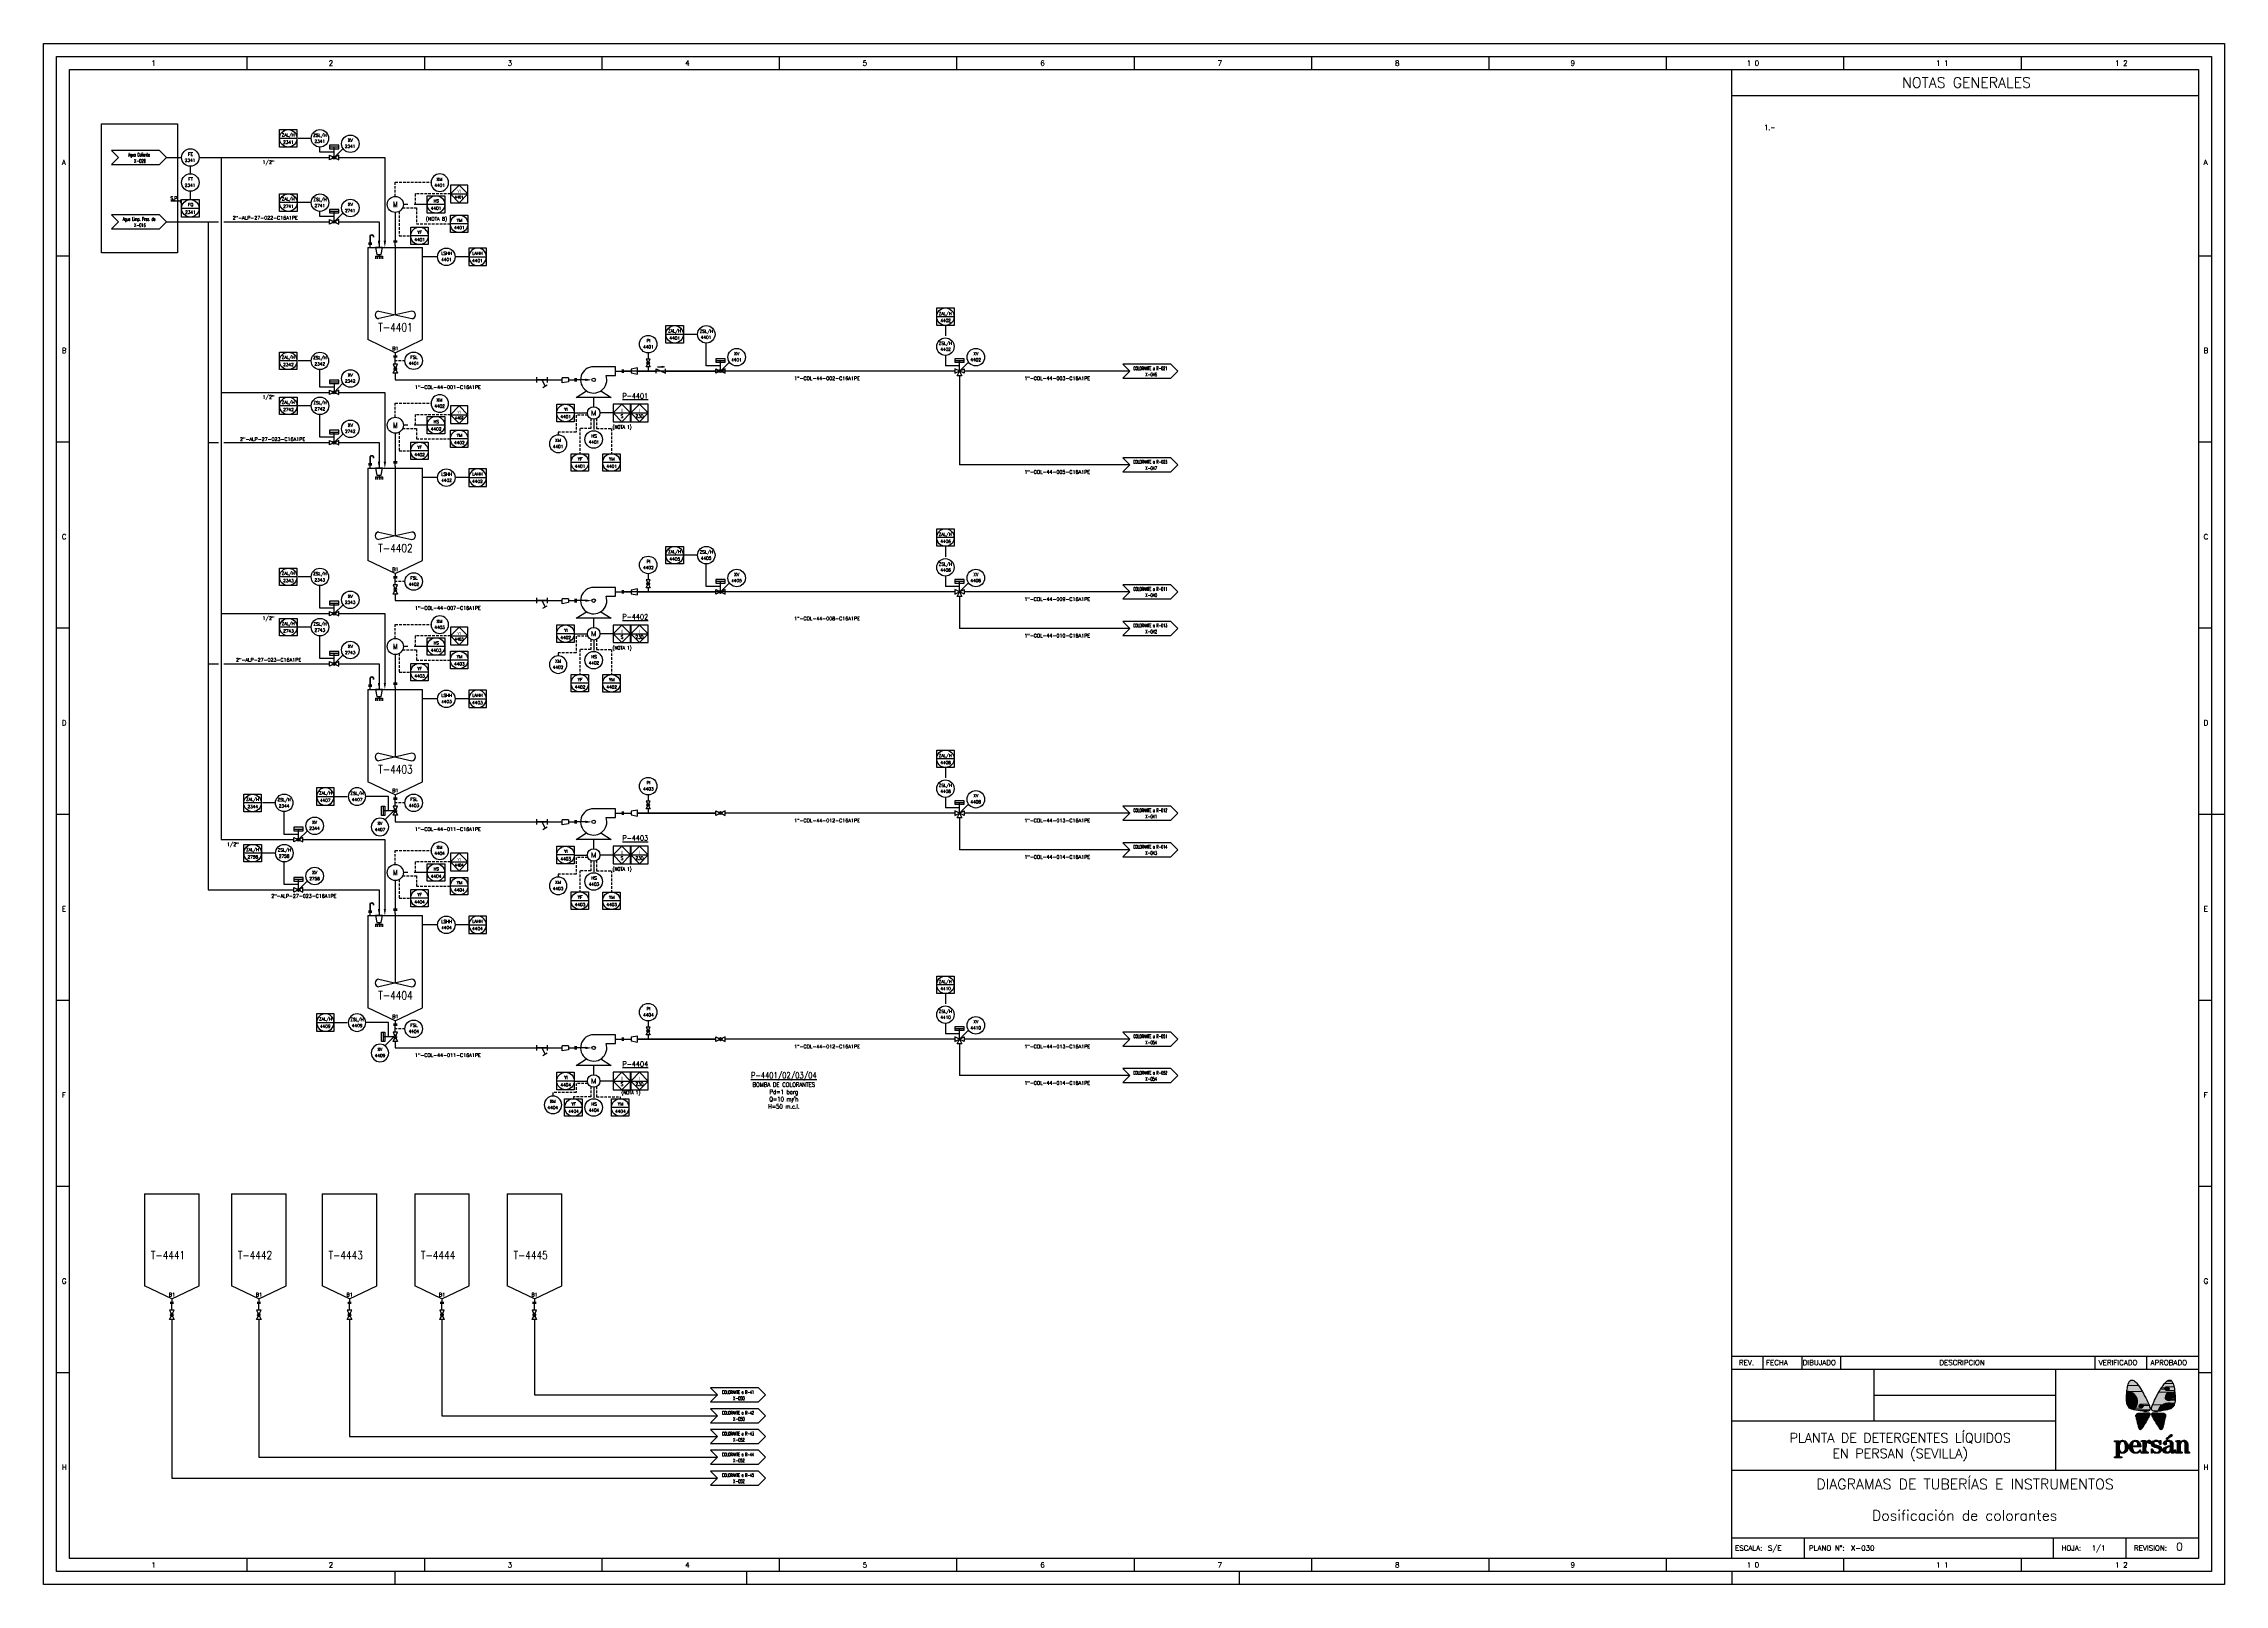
# Model space of a CAD drawing. Header units: millimetres. Extents: x -720 to -300, y -81 to 216.
import ezdxf
from ezdxf.enums import TextEntityAlignment as Align

# ---------------------------------------------------------------- set-up
doc = ezdxf.new("R2010")
doc.units = ezdxf.units.MM
doc.linetypes.add('TRAZOS', pattern=[0.75, 0.5, -0.25])
for name, color, linetype in [('CAJETIN', 1, 'Continuous'), ('CONEXION INTRUMENTOS', 1, 'Continuous'), ('EQUIPOS', 5, 'Continuous'), ('EQUIPOS 02', 1, 'Continuous'), ('FORMATO', 7, 'Continuous'), ('INSTRUMENTOS', 1, 'Continuous'), ('TEX', 7, 'Continuous'), ('TEX EQUIPOS', 6, 'Continuous'), ('TEXTO-INSTRUMENTACION', 7, 'Continuous'), ('TEXTO-VALVULAS Y ACCESORIOS', 7, 'Continuous'), ('TUBERIA', 5, 'Continuous'), ('VALVULAS Y ACCESORIOS', 1, 'Continuous')]:
    doc.layers.add(name, color=color, linetype=linetype)
doc.layers.add('TUBERÍA2', color=1, linetype='TRAZOS', true_color=0xff0000)
doc.layers.add('TUBERÍA3', color=1, linetype='Continuous', true_color=0xff0000)
doc.styles.add('PY', font='ROMANS.shx')
doc.styles.add('PY1', font='ROMANS.shx', dxfattribs={"width": 0.8})
doc.styles.add('TXT', font='txt')
doc.linetypes.add('SEÑAL_MECANICA2', pattern='A,4.411183,["o",PY,S=4.130212,R=360,X=0,Y=-1.374288],0.588817,-0.374158,["",PY,S=2,R=360,X=0,Y=-0.688262],-2.183682', length=7.55784)

# ---------------------------------------------------------------- blocks, each defined once
blk = doc.blocks.new('SEÑAL CIRCU MARCO')
at = {"color": 1, "linetype": 'Continuous', "ltscale": 0.5}
blk.add_line((5.7, 5.7), (-5.7, 5.7), dxfattribs=at)
at = {"color": 1, "flags": 128}
blk.add_lwpolyline([(5.7, 0), (-5.7, 0), (-5.7, 11.4), (5.7, 11.4)], close=True, dxfattribs=at)
at = {"color": 1}
blk.add_circle((0, 5.7), 5.7, dxfattribs=at)
at = {"style": 'PY'}
for tag, p in [('XXX', (0.2, 8)), ('YYY', (0.1, 3.2))]:
    blk.add_attdef(tag, text='', height=2, dxfattribs=at).set_placement(p, align=Align.MIDDLE)
blk = doc.blocks.new('SEÑAL CIR')
at = {"color": 1}
blk.add_circle((0, 5.7), 5.7, dxfattribs=at)
at = {"layer": 'INSTRUMENTOS', "linetype": 'Continuous', "style": 'PY', "flags": 4}
for p in [(0.1, 2.9), (0.2, 6.9)]:
    blk.add_attdef('---', text='', height=2, dxfattribs=at).set_placement(p, align=Align.CENTER)
blk = doc.blocks.new('SECUENCIA PROGRAMADA EN SISTEMA DE CONTROL PLC')
at = {"layer": 'INSTRUMENTOS'}
blk.add_line((-5, 5), (5, 5), dxfattribs=at)
at = {"layer": 'INSTRUMENTOS', "flags": 128}
for points in [[(0, 0), (-5, 5), (0, 10), (5, 5)], [(-5, 0), (5, 0), (5, 10), (-5, 10)]]:
    blk.add_lwpolyline(points, close=True, dxfattribs=at)
at = {"layer": 'TEXTO-INSTRUMENTACION', "linetype": 'Continuous', "style": 'PY1', "width": 0.8}
for tag, p in [('XXX', (0, 6.4)), ('YYY', (0, 3.2))]:
    blk.add_attdef(tag, text='', height=2, dxfattribs=at).set_placement(p, align=Align.MIDDLE_CENTER)
blk = doc.blocks.new('REDUCCION')
at = {"color": 1}
for p, q in [((0, 2), (0, -2)), ((4, 1.2), (0, 2)), ((4, -1.2), (4, 1.2)), ((0, -2), (4, -1.2))]:
    blk.add_line(p, q, dxfattribs=at)
at = {"style": 'PY1', "width": 0.8}
blk.add_attdef('.', text='', height=2, dxfattribs=at).set_placement((2, -3.7), align=Align.MIDDLE)
blk = doc.blocks.new('FLECHA')
at = {"color": 1}
blk.add_solid([(-0.9, -5), (0.9, -5), (0, 0)], dxfattribs=at)
blk = doc.blocks.new('VALVULA RETENCION')
at = {"layer": 'VALVULAS Y ACCESORIOS'}
blk.add_line((0.8, 2.4), (3.4, 2.4), dxfattribs=at)
at = {"layer": 'VALVULAS Y ACCESORIOS', "flags": 128}
blk.add_lwpolyline([(0, -1.3), (0, 1.3), (5.3, -1.3), (5.3, 1.3)], dxfattribs=at)
blk.add_lwpolyline([(4.6, 2.4), (3.4, 2.1), (3.4, 2.7)], close=True, dxfattribs=at)
at = {"layer": 'TEXTO-VALVULAS Y ACCESORIOS', "linetype": 'SEÑAL_MECANICA2', "style": 'PY1', "width": 0.8}
blk.add_attdef('REF.', text='', height=2, dxfattribs=at).set_placement((2.9, -3.1), align=Align.MIDDLE)
blk = doc.blocks.new('MANG-VAL')
at = {"layer": 'INSTRUMENTOS', "color": 1}
for p, q in [((0, 1.5), (0, -1.5)), ((6, 0), (0, 0)), ((3, 0), (4.8, -3.6)), ((6, 1.5), (6, -1.5)), ((3.5, -4.3), (6.1, -2.9))]:
    blk.add_line(p, q, dxfattribs=at)
blk = doc.blocks.new('VALV GLOB-V')
at = {"layer": 'INSTRUMENTOS', "color": 1, "flags": 128}
blk.add_lwpolyline([(5.7, -1.4), (5.7, 1.4), (0, -1.4), (0, 1.4)], close=True, dxfattribs=at)
at = {"layer": 'INSTRUMENTOS', "color": 1}
blk.add_circle((2.9, 0), 0.95, dxfattribs=at)
at = {"layer": 'INSTRUMENTOS', "color": 7, "linetype": 'SEÑAL_MECANICA2', "style": 'PY'}
blk.add_attdef('REF.', text='', height=2, dxfattribs=at).set_placement((3, -3.4), align=Align.MIDDLE)
blk = doc.blocks.new('reduccion1')
at = {"color": 1}
for p, q in [((-3.5084, -1.7542), (-3.5084, 1.096375)), ((0, 1.096375), (-3.5084, 1.096375)), ((0, 1.096375), (0, -1.096375)), ((0, -1.096375), (-3.5084, -1.7542))]:
    blk.add_line(p, q, dxfattribs=at)
blk = doc.blocks.new('BANDERA DE FLUJO')
at = {"layer": 'TEX', "color": 1, "ltscale": 0.1, "flags": 128}
blk.add_lwpolyline([(-4, 4), (-31.5, 4), (-27.5, 0), (-31.5, -4), (-4, -4), (0, 0)], close=True, dxfattribs=at)
at = {"layer": 'TEX', "style": 'PY1', "width": 0.8}
for tag, p in [('ETIQUETA-LINEA-1', (-15.7, 0.6)), ('ETIQUETA-LINEA-2', (-15.7, -2.9))]:
    blk.add_attdef(tag, text='', height=2, dxfattribs=at).set_placement(p, align=Align.CENTER)
blk = doc.blocks.new('VALV TRES VIAS')
at = {"layer": 'VALVULAS Y ACCESORIOS', "flags": 128}
for points in [[(0, 1.3), (0, -1.3), (5.3, 1.3), (5.3, -1.3)], [(1.3, -2.7), (2.7, 0), (4, -2.7)]]:
    blk.add_lwpolyline(points, close=True, dxfattribs=at)
at = {"layer": 'TEXTO-VALVULAS Y ACCESORIOS', "linetype": 'Continuous', "style": 'PY1', "width": 0.8}
blk.add_attdef('REF.', text='', height=2, dxfattribs=at).set_placement((6.8, -3.1), align=Align.MIDDLE)
blk = doc.blocks.new('MARCO-A1')
at = {"layer": 'FORMATO', "color": 5}
for p, q in [((78.42, 589), (78.42, 584)), ((146.83, 589), (146.83, 584)), ((215.25, 589), (215.25, 584)), ((283.67, 589), (283.67, 584)), ((352.08, 589), (352.08, 584)), ((420.5, 589), (420.5, 584)), ((488.92, 589), (488.92, 584)), ((557.33, 589), (557.33, 584)), ((625.75, 589), (625.75, 584)), ((694.17, 589), (694.17, 584)), ((762.58, 589), (762.58, 584)), ((5, 512.25), (10, 512.25)), ((831, 512.25), (836, 512.25)), ((5, 440.5), (10, 440.5)), ((831, 440.5), (836, 440.5)), ((5, 368.75), (10, 368.75)), ((831, 368.75), (836, 368.75)), ((5, 297), (10, 297)), ((831, 297), (836, 297)), ((5, 225.25), (10, 225.25)), ((831, 225.25), (836, 225.25)), ((5, 153.5), (10, 153.5)), ((831, 153.5), (836, 153.5)), ((5, 81.75), (10, 81.75)), ((831, 81.75), (836, 81.75)), ((78.42, 10), (78.42, 5)), ((146.83, 10), (146.83, 5)), ((215.25, 10), (215.25, 5)), ((283.67, 10), (283.67, 5)), ((352.08, 10), (352.08, 5)), ((420.5, 10), (420.5, 5)), ((488.92, 10), (488.92, 5)), ((557.33, 10), (557.33, 5)), ((625.75, 10), (625.75, 5)), ((694.17, 10), (694.17, 5)), ((762.58, 10), (762.58, 5))]:
    blk.add_line(p, q, dxfattribs=at)
at = {"layer": 'FORMATO', "color": 1, "linetype": 'Continuous'}
for p, q in [((836, 297), (841, 297)), ((135.5, 5), (135.5, 0)), ((271, 5), (271, 0)), ((461, 5), (461, 0)), ((651, 5), (651, 0))]:
    blk.add_line(p, q, dxfattribs=at)
at = {"layer": 'FORMATO', "color": 1}
blk.add_lwpolyline([(0, 594), (841, 594), (841, 0), (0, 0)], close=True, dxfattribs=at)
at = {"layer": 'FORMATO', "color": 5}
blk.add_lwpolyline([(5, 589), (836, 589), (836, 5), (5, 5)], close=True, dxfattribs=at)
at = {"layer": 'FORMATO', "color": 8, "linetype": 'Continuous'}
blk.add_lwpolyline([(10, 584), (831, 584), (831, 10), (10, 10)], close=True, dxfattribs=at)
at = {"layer": 'FORMATO', "color": 1, "style": 'PY'}
for s, p in [('1', (41.52, 585.5)), ('2', (109.93, 585.5)), ('3', (178.99, 585.5)), ('4', (247.4, 585.5)), ('5', (315.82, 585.5)), ('6', (384.34, 585.5)), ('7', (452.75, 585.5)), ('8', (521.17, 585.5)), ('9', (588.85, 585.5)), ('1 0', (656.77, 585.5)), ('1 1', (729.83, 585.5)), ('1 2', (798.88, 585.5)), ('A', (7, 547.25)), ('A', (833, 547.25)), ('B', (7, 474.67)), ('B', (833, 474.67)), ('C', (7, 402.92)), ('C', (833, 402.92)), ('D', (7, 331.17)), ('D', (833, 331.17)), ('E', (7, 259.42)), ('E', (833, 259.42)), ('F', (7, 187.67)), ('F', (833, 187.67)), ('G', (7, 115.92)), ('G', (833, 115.92)), ('H', (7, 44.17)), ('H', (833, 44.17)), ('1', (41.52, 6.5)), ('2', (109.93, 6.5)), ('3', (178.99, 6.5)), ('4', (247.4, 6.5)), ('5', (315.82, 6.5)), ('6', (384.34, 6.5)), ('7', (452.75, 6.5)), ('8', (521.17, 6.5)), ('9', (588.85, 6.5)), ('1 0', (656.77, 6.5)), ('1 1', (729.83, 6.5)), ('1 2', (798.88, 6.5))]:
    blk.add_text(s, height=2, dxfattribs=at).set_placement(p)
blk = doc.blocks.new('Simbolo persan')
at = {"layer": 'CAJETIN', "true_color": 0x0080ad, "transparency": 33554559}
h = blk.add_hatch(color=144, dxfattribs=at)
h.paths.add_polyline_path([(3046.77, 1411.45), (3046.51, 1411.37), (3046.26, 1411.5), (3046.17, 1411.62), (3046.17, 1411.92), (3046.26, 1412.05), (3046.34, 1412.09), (3046.39, 1412.13), (3046.47, 1412.13), (3046.56, 1412.17), (3046.6, 1412.13), (3046.72, 1412.13), (3046.85, 1412), (3046.89, 1411.92), (3046.89, 1411.88), (3046.94, 1411.88), (3046.94, 1411.67), (3046.89, 1411.62), (3046.85, 1411.54)])
h.paths.add_polyline_path([(3048.25, 1411.33), (3048.25, 1411.54), (3048.21, 1411.62), (3048.21, 1411.71), (3048.16, 1411.79), (3048.16, 1411.88), (3048.12, 1411.92), (3048.12, 1412), (3048.08, 1412.09), (3048.08, 1412.13), (3048.04, 1412.13), (3048.04, 1412.17), (3047.95, 1412.34), (3047.95, 1412.39), (3047.91, 1412.47), (3047.87, 1412.6), (3047.74, 1412.85), (3047.66, 1412.98), (3047.57, 1413.19), (3047.49, 1413.36), (3047.4, 1413.49), (3047.27, 1413.78), (3047.23, 1413.78), (3047.11, 1413.99), (3047.11, 1414.04), (3047.06, 1414.16), (3046.98, 1414.25), (3046.85, 1414.5), (3046.81, 1414.54), (3046.81, 1414.63), (3046.68, 1414.8), (3046.64, 1414.84), (3046.51, 1415.05), (3046.47, 1415.14), (3046.34, 1415.31), (3046.22, 1415.56), (3046.05, 1415.77), (3045.92, 1415.98), (3045.67, 1416.24), (3045.62, 1416.32), (3045.5, 1416.45), (3045.45, 1416.45), (3045.33, 1416.58), (3045.2, 1416.66), (3045.16, 1416.7), (3045.07, 1416.75), (3044.99, 1416.75), (3044.95, 1416.79), (3044.65, 1416.79), (3044.61, 1416.75), (3044.57, 1416.75), (3044.48, 1416.7), (3044.44, 1416.66), (3044.4, 1416.58), (3044.35, 1416.58), (3044.18, 1416.32), (3044.18, 1416.24), (3044.1, 1416.03), (3044.06, 1415.98), (3043.97, 1415.56), (3043.93, 1415.48), (3043.93, 1415.31), (3043.89, 1415.14), (3043.89, 1415.05), (3043.85, 1414.84), (3043.85, 1414.8), (3043.8, 1414.63), (3043.8, 1414.59), (3044.14, 1414.59), (3044.23, 1414.54), (3044.31, 1414.54), (3044.52, 1414.5), (3044.69, 1414.42), (3044.73, 1414.42), (3044.99, 1414.25), (3045.16, 1414.16), (3045.29, 1414.04), (3045.29, 1413.99), (3045.5, 1413.78), (3045.67, 1413.49), (3045.71, 1413.36), (3045.79, 1413.19), (3045.84, 1412.98), (3045.88, 1412.85), (3045.88, 1412.34), (3045.84, 1412.17), (3045.84, 1412.09), (3045.79, 1412.05), (3045.75, 1411.92), (3045.75, 1411.84), (3045.71, 1411.84), (3045.71, 1411.75), (3045.67, 1411.71), (3045.67, 1411.67), (3045.62, 1411.62), (3045.54, 1411.5), (3045.5, 1411.41), (3045.37, 1411.28), (3045.33, 1411.2), (3045.2, 1411.07), (3045.24, 1411.07), (3045.33, 1411.03), (3045.45, 1411.03), (3045.79, 1410.95), (3046, 1410.9), (3046.39, 1410.86), (3046.85, 1410.78), (3047.06, 1410.78), (3047.23, 1410.73), (3047.7, 1410.73), (3047.78, 1410.78), (3047.91, 1410.78), (3048.08, 1410.86), (3048.21, 1410.99), (3048.21, 1411.03), (3048.25, 1411.03), (3048.25, 1411.2), (3048.29, 1411.28)], flags=0)
h = blk.add_hatch(color=144, dxfattribs=at)
h.paths.add_polyline_path([(3050.2, 1414.84), (3050.15, 1414.76), (3050.07, 1414.63), (3049.9, 1414.29), (3049.86, 1414.25), (3049.86, 1414.21), (3049.82, 1414.12), (3049.77, 1414.12), (3049.73, 1413.99), (3049.6, 1413.78), (3049.56, 1413.66), (3049.52, 1413.57), (3049.39, 1413.36), (3049.35, 1413.27), (3049.35, 1413.23), (3049.31, 1413.23), (3049.31, 1413.15), (3049.26, 1413.11), (3049.22, 1413.02), (3049.18, 1412.98), (3049.18, 1412.94), (3049.14, 1412.89), (3049.1, 1412.72), (3048.97, 1412.47), (3048.88, 1412.34), (3048.88, 1412.3), (3048.84, 1412.26), (3048.84, 1412.17), (3048.76, 1412.05), (3048.71, 1411.88), (3048.71, 1411.84), (3048.67, 1411.75), (3048.63, 1411.62), (3048.63, 1411.54), (3048.59, 1411.45), (3048.59, 1411.16), (3048.63, 1411.12), (3048.63, 1411.03), (3048.71, 1410.9), (3048.76, 1410.9), (3048.93, 1410.82), (3048.97, 1410.78), (3049.1, 1410.78), (3049.14, 1410.73), (3049.65, 1410.73), (3049.73, 1410.78), (3049.86, 1410.78), (3049.86, 1410.9), (3049.9, 1410.9), (3049.9, 1411.03), (3049.94, 1411.12), (3049.94, 1411.16), (3050.03, 1411.28), (3050.03, 1411.37), (3050.2, 1411.54), (3050.24, 1411.62), (3050.32, 1411.75), (3050.45, 1411.84), (3050.53, 1411.88), (3050.75, 1412.05), (3050.96, 1412.17), (3051.25, 1412.26), (3051.38, 1412.3), (3051.47, 1412.3), (3051.76, 1412.34), (3052.19, 1412.34), (3052.4, 1412.3), (3052.48, 1412.26), (3052.61, 1412.22), (3052.82, 1412.13), (3052.91, 1412.09), (3052.95, 1412.05), (3052.95, 1412.09), (3052.99, 1412.13), (3052.99, 1412.22), (3053.03, 1412.26), (3053.03, 1412.34), (3053.08, 1412.47), (3053.08, 1412.55), (3053.12, 1412.72), (3053.12, 1413.27), (3053.03, 1413.32), (3053.03, 1413.36), (3052.95, 1413.4), (3052.82, 1413.49), (3052.61, 1413.49), (3052.57, 1413.4), (3052.52, 1413.36), (3052.52, 1413.32), (3052.48, 1413.27), (3052.44, 1413.19), (3052.4, 1413.15), (3052.4, 1413.11), (3052.36, 1413.11), (3052.31, 1413.02), (3052.23, 1412.98), (3052.19, 1412.94), (3052.1, 1412.89), (3051.76, 1412.89), (3051.38, 1413.02), (3051.25, 1413.15), (3051.21, 1413.23), (3051.21, 1413.36), (3051.25, 1413.57), (3051.25, 1413.66), (3051.3, 1413.78), (3051.38, 1413.99), (3051.47, 1414.12), (3051.59, 1414.25), (3051.68, 1414.29), (3052.06, 1414.29), (3052.19, 1414.25), (3052.31, 1414.25), (3052.44, 1414.29), (3052.61, 1414.29), (3052.99, 1414.54), (3053.03, 1414.63), (3053.03, 1414.88), (3052.99, 1414.97), (3052.99, 1415.14), (3052.95, 1415.26), (3052.95, 1415.43), (3052.91, 1415.48), (3052.91, 1415.52), (3052.86, 1415.65), (3052.86, 1415.73), (3052.82, 1415.9), (3052.74, 1416.11), (3052.69, 1416.24), (3052.65, 1416.28), (3052.57, 1416.45), (3052.57, 1416.49), (3052.31, 1416.75), (3052.23, 1416.75), (3052.19, 1416.79), (3051.97, 1416.79), (3051.89, 1416.75), (3051.85, 1416.75), (3051.72, 1416.7), (3051.68, 1416.66), (3051.55, 1416.58), (3051.09, 1416.11), (3050.92, 1415.9), (3050.79, 1415.73), (3050.75, 1415.65), (3050.66, 1415.52), (3050.62, 1415.52), (3050.62, 1415.48), (3050.58, 1415.43), (3050.49, 1415.31), (3050.45, 1415.22), (3050.37, 1415.14), (3050.37, 1415.05), (3050.32, 1415.05), (3050.24, 1414.88)])
h.paths.add_polyline_path([(3051.42, 1414.76), (3051.34, 1414.84), (3051.25, 1414.88), (3051.21, 1414.97), (3051.21, 1415.05), (3051.17, 1415.14), (3051.21, 1415.18), (3051.21, 1415.31), (3051.3, 1415.43), (3051.42, 1415.48), (3051.59, 1415.52), (3051.68, 1415.48), (3051.72, 1415.48), (3051.8, 1415.43), (3051.85, 1415.39), (3051.93, 1415.26), (3051.97, 1415.14), (3051.93, 1414.97), (3051.89, 1414.88), (3051.85, 1414.88), (3051.8, 1414.8), (3051.72, 1414.76)], flags=0)
at = {"layer": 'CAJETIN', "true_color": 0xa3cbc0, "transparency": 33554559}
for points in [[(3051.68, 1415.48), (3051.59, 1415.52), (3051.42, 1415.48), (3051.3, 1415.43), (3051.3, 1415.39), (3051.21, 1415.31), (3051.21, 1415.18), (3051.17, 1415.14), (3051.21, 1415.05), (3051.21, 1414.97), (3051.25, 1414.88), (3051.3, 1414.88), (3051.34, 1414.84), (3051.34, 1414.8), (3051.42, 1414.76), (3051.72, 1414.76), (3051.8, 1414.8), (3051.8, 1414.84), (3051.89, 1414.88), (3051.93, 1414.97), (3051.93, 1415.05), (3051.97, 1415.14), (3051.93, 1415.18), (3051.93, 1415.31), (3051.85, 1415.39), (3051.85, 1415.43), (3051.72, 1415.48)], [(3044.14, 1414.59), (3043.8, 1414.59), (3043.8, 1414.25), (3043.76, 1414.16), (3043.76, 1412.72), (3043.8, 1412.6), (3043.8, 1412.47), (3043.85, 1412.34), (3043.85, 1412.3), (3043.89, 1412.09), (3043.93, 1411.96), (3044.1, 1411.71), (3044.14, 1411.62), (3044.35, 1411.41), (3044.4, 1411.41), (3044.52, 1411.33), (3044.57, 1411.28), (3044.73, 1411.2), (3044.82, 1411.2), (3044.95, 1411.16), (3044.99, 1411.12), (3045.12, 1411.12), (3045.16, 1411.07), (3045.2, 1411.07), (3045.2, 1411.12), (3045.24, 1411.12), (3045.24, 1411.16), (3045.29, 1411.2), (3045.33, 1411.2), (3045.41, 1411.28), (3045.41, 1411.33), (3045.5, 1411.41), (3045.58, 1411.54), (3045.67, 1411.71), (3045.71, 1411.84), (3045.75, 1411.84), (3045.84, 1412.09), (3045.88, 1412.3), (3045.88, 1412.85), (3045.79, 1413.19), (3045.71, 1413.36), (3045.67, 1413.49), (3045.58, 1413.66), (3045.5, 1413.78), (3045.41, 1413.87), (3045.29, 1414.04), (3045.16, 1414.16), (3044.99, 1414.25), (3044.95, 1414.29), (3044.52, 1414.5), (3044.31, 1414.54)], [(3046.6, 1412.13), (3046.56, 1412.17), (3046.51, 1412.13), (3046.39, 1412.13), (3046.3, 1412.09), (3046.26, 1412.05), (3046.26, 1412), (3046.22, 1411.92), (3046.17, 1411.92), (3046.17, 1411.62), (3046.26, 1411.54), (3046.26, 1411.5), (3046.43, 1411.41), (3046.47, 1411.41), (3046.51, 1411.37), (3046.56, 1411.37), (3046.64, 1411.41), (3046.68, 1411.41), (3046.77, 1411.45), (3046.85, 1411.54), (3046.89, 1411.62), (3046.94, 1411.67), (3046.94, 1411.88), (3046.89, 1411.92), (3046.85, 1412), (3046.72, 1412.13)], [(3052.19, 1412.34), (3051.59, 1412.34), (3051.47, 1412.3), (3051.34, 1412.3), (3051.25, 1412.26), (3051.13, 1412.22), (3050.96, 1412.17), (3050.92, 1412.13), (3050.75, 1412.05), (3050.53, 1411.92), (3050.53, 1411.88), (3050.37, 1411.75), (3050.32, 1411.75), (3050.24, 1411.62), (3050.2, 1411.54), (3050.15, 1411.54), (3050.07, 1411.37), (3050.03, 1411.37), (3049.98, 1411.28), (3049.94, 1411.16), (3049.94, 1411.07), (3049.9, 1411.03), (3049.9, 1410.99), (3049.86, 1410.9), (3049.86, 1410.78), (3050.07, 1410.82), (3050.28, 1410.82), (3050.32, 1410.86), (3050.7, 1410.9), (3050.79, 1410.9), (3051.3, 1410.99), (3051.51, 1411.03), (3051.85, 1411.12), (3051.97, 1411.16), (3052.27, 1411.28), (3052.4, 1411.37), (3052.44, 1411.37), (3052.65, 1411.54), (3052.74, 1411.62), (3052.78, 1411.75), (3052.82, 1411.75), (3052.91, 1411.88), (3052.91, 1411.92), (3052.95, 1412.05), (3052.91, 1412.09), (3052.74, 1412.17), (3052.48, 1412.26), (3052.4, 1412.3), (3052.27, 1412.3)], [(3053.08, 1414.54), (3053.03, 1414.59), (3052.99, 1414.54), (3052.95, 1414.54), (3052.86, 1414.46), (3052.78, 1414.42), (3052.74, 1414.38), (3052.61, 1414.29), (3052.44, 1414.29), (3052.31, 1414.25), (3052.19, 1414.25), (3052.1, 1414.29), (3051.68, 1414.29), (3051.68, 1414.25), (3051.59, 1414.25), (3051.47, 1414.12), (3051.38, 1413.99), (3051.34, 1413.87), (3051.3, 1413.82), (3051.3, 1413.78), (3051.25, 1413.66), (3051.25, 1413.57), (3051.21, 1413.49), (3051.21, 1413.23), (3051.25, 1413.19), (3051.25, 1413.15), (3051.3, 1413.15), (3051.3, 1413.11), (3051.34, 1413.11), (3051.38, 1413.02), (3051.42, 1413.02), (3051.51, 1412.98), (3051.55, 1412.98), (3051.64, 1412.94), (3051.68, 1412.94), (3051.76, 1412.89), (3052.1, 1412.89), (3052.19, 1412.94), (3052.23, 1412.98), (3052.27, 1412.98), (3052.31, 1413.02), (3052.36, 1413.11), (3052.4, 1413.11), (3052.4, 1413.15), (3052.44, 1413.15), (3052.44, 1413.23), (3052.48, 1413.27), (3052.52, 1413.36), (3052.65, 1413.49), (3052.82, 1413.49), (3052.95, 1413.4), (3053.03, 1413.32), (3053.12, 1413.27), (3053.12, 1413.99), (3053.08, 1414.12)], [(3050.11, 1410.44), (3049.82, 1410.48), (3049.82, 1410.14), (3049.86, 1410.06), (3049.86, 1409.97), (3049.9, 1409.85), (3049.9, 1409.72), (3049.94, 1409.63), (3049.94, 1409.59), (3049.98, 1409.55), (3050.03, 1409.42), (3050.03, 1409.38), (3050.07, 1409.29), (3050.15, 1409.17), (3050.2, 1409.13), (3050.28, 1409), (3050.62, 1408.66), (3050.83, 1408.53), (3050.87, 1408.49), (3050.96, 1408.49), (3050.96, 1408.53), (3051, 1408.66), (3051, 1408.79), (3051.04, 1408.83), (3051.09, 1409), (3051.09, 1409.13), (3051.13, 1409.17), (3051.13, 1409.29), (3051.17, 1409.38), (3051.17, 1409.42), (3051.21, 1409.55), (3051.21, 1409.63), (3051.25, 1409.72), (3051.25, 1410.14), (3051.21, 1410.18), (3051.21, 1410.23), (3051.13, 1410.27), (3051.04, 1410.35), (3050.92, 1410.4), (3050.66, 1410.4), (3050.49, 1410.44)]]:
    blk.add_hatch(color=9, dxfattribs=at).paths.add_polyline_path(points)
at = {"layer": 'CAJETIN', "true_color": 0x0080ad, "transparency": 33554559}
h = blk.add_hatch(color=144, dxfattribs=at)
h.paths.add_polyline_path([(3053.12, 1413.27), (3053.12, 1413.27)], flags=0)
h.paths.add_polyline_path([(3053.12, 1413.27), (3053.12, 1413.27)], flags=0)
h.paths.add_polyline_path([(3053.12, 1413.27), (3053.12, 1413.27)], flags=0)
h.paths.add_polyline_path([(3053.12, 1413.27), (3052.48, 1413.27)], flags=0)
for points in [[(3048.08, 1410.48), (3047.11, 1410.48), (3046.89, 1410.44), (3046.26, 1410.44), (3046.13, 1410.4), (3046, 1410.4), (3045.75, 1410.31), (3045.71, 1410.27), (3045.67, 1410.18), (3045.62, 1410.14), (3045.58, 1410.01), (3045.58, 1409.8), (3045.62, 1409.72), (3045.62, 1409.68), (3045.67, 1409.55), (3045.67, 1409.51), (3045.71, 1409.29), (3045.79, 1409.04), (3045.79, 1409), (3045.84, 1408.74), (3045.92, 1408.45), (3045.96, 1408.32), (3045.96, 1408.24), (3046, 1408.07), (3046.05, 1408.02), (3046.05, 1407.94), (3046.09, 1407.81), (3046.09, 1407.77), (3046.13, 1407.69), (3046.13, 1407.6), (3046.17, 1407.56), (3046.17, 1407.47), (3046.22, 1407.39), (3046.26, 1407.35), (3046.26, 1407.31), (3046.3, 1407.31), (3046.34, 1407.26), (3046.43, 1407.22), (3046.51, 1407.26), (3046.56, 1407.31), (3046.6, 1407.31), (3046.64, 1407.35), (3046.64, 1407.39), (3046.77, 1407.52), (3046.77, 1407.56), (3046.81, 1407.6), (3046.85, 1407.69), (3046.94, 1407.77), (3046.94, 1407.81), (3047.02, 1407.94), (3047.06, 1408.02), (3047.11, 1408.07), (3047.23, 1408.32), (3047.32, 1408.45), (3047.53, 1408.74), (3047.66, 1409), (3047.66, 1409.04), (3047.83, 1409.29), (3047.95, 1409.51), (3047.95, 1409.55), (3048.04, 1409.68), (3048.08, 1409.72), (3048.12, 1409.8), (3048.12, 1409.85), (3048.21, 1410.01), (3048.25, 1410.14), (3048.25, 1410.18), (3048.29, 1410.27), (3048.25, 1410.31), (3048.25, 1410.35), (3048.21, 1410.4), (3048.21, 1410.44), (3048.12, 1410.44)], [(3049.82, 1410.48), (3048.76, 1410.48), (3048.67, 1410.44), (3048.67, 1410.4), (3048.59, 1410.31), (3048.59, 1410.14), (3048.8, 1409.72), (3048.88, 1409.59), (3048.97, 1409.38), (3049.01, 1409.38), (3049.1, 1409.17), (3049.22, 1409), (3049.31, 1408.83), (3049.43, 1408.66), (3049.48, 1408.58), (3049.48, 1408.53), (3049.52, 1408.49), (3049.6, 1408.32), (3049.69, 1408.24), (3049.73, 1408.15), (3049.82, 1408.02), (3049.86, 1407.94), (3049.9, 1407.9), (3049.94, 1407.77), (3049.98, 1407.73), (3049.98, 1407.69), (3050.03, 1407.6), (3050.07, 1407.56), (3050.11, 1407.56), (3050.11, 1407.47), (3050.15, 1407.47), (3050.15, 1407.43), (3050.2, 1407.39), (3050.2, 1407.35), (3050.24, 1407.35), (3050.32, 1407.26), (3050.45, 1407.22), (3050.53, 1407.26), (3050.66, 1407.39), (3050.66, 1407.47), (3050.7, 1407.47), (3050.7, 1407.56), (3050.75, 1407.6), (3050.75, 1407.73), (3050.79, 1407.77), (3050.79, 1407.9), (3050.83, 1407.94), (3050.83, 1408.02), (3050.87, 1408.15), (3050.87, 1408.24), (3050.92, 1408.32), (3050.96, 1408.49), (3050.87, 1408.49), (3050.79, 1408.58), (3050.62, 1408.66), (3050.28, 1409), (3050.15, 1409.17), (3050.03, 1409.38), (3049.94, 1409.59), (3049.9, 1409.72), (3049.9, 1409.8), (3049.86, 1409.89), (3049.86, 1410.06), (3049.82, 1410.14)]]:
    blk.add_hatch(color=144, dxfattribs=at).paths.add_polyline_path(points)
at = {"layer": 'CAJETIN', "transparency": 33554559}
h = blk.add_hatch(color=256, dxfattribs=at)
h.paths.add_polyline_path([(3043.21, 1402.94), (3042.96, 1402.86), (3042.87, 1402.86), (3042.83, 1402.9), (3042.74, 1402.9), (3042.62, 1403.03), (3042.58, 1403.03), (3042.58, 1403.07), (3042.53, 1403.11), (3042.49, 1403.2), (3042.41, 1403.33), (3042.41, 1403.45), (3042.36, 1403.58), (3042.36, 1404.21), (3042.41, 1404.26), (3042.45, 1404.43), (3042.45, 1404.47), (3042.49, 1404.55), (3042.49, 1404.64), (3042.53, 1404.68), (3042.53, 1404.72), (3042.58, 1404.76), (3042.62, 1404.85), (3042.66, 1404.85), (3042.7, 1404.89), (3042.87, 1404.98), (3043.08, 1404.98), (3043.34, 1404.85), (3043.34, 1404.81), (3043.42, 1404.72), (3043.46, 1404.6), (3043.51, 1404.43), (3043.55, 1404.3), (3043.55, 1403.45), (3043.46, 1403.2), (3043.46, 1403.16), (3043.42, 1403.11), (3043.38, 1403.03), (3043.34, 1403.03)])
h.paths.add_polyline_path([(3043.59, 1402.86), (3043.76, 1403.03), (3043.8, 1403.03), (3043.85, 1403.11), (3043.89, 1403.16), (3043.89, 1403.2), (3043.97, 1403.33), (3044.01, 1403.45), (3044.01, 1403.49), (3044.06, 1403.58), (3044.06, 1403.66), (3044.1, 1403.83), (3044.1, 1404.13), (3044.06, 1404.21), (3044.06, 1404.3), (3044.01, 1404.43), (3043.93, 1404.6), (3043.85, 1404.72), (3043.8, 1404.81), (3043.72, 1404.89), (3043.63, 1404.93), (3043.51, 1405.06), (3043.42, 1405.06), (3043.34, 1405.1), (3043.34, 1405.15), (3043.17, 1405.15), (3043, 1405.19), (3042.91, 1405.15), (3042.74, 1405.15), (3042.74, 1405.1), (3042.66, 1405.06), (3042.62, 1405.06), (3042.53, 1405.02), (3042.53, 1404.98), (3042.41, 1404.85), (3042.36, 1404.76), (3042.32, 1404.72), (3042.32, 1405.1), (3041.47, 1405.1), (3041.47, 1404.89), (3041.69, 1404.89), (3041.77, 1404.85), (3041.86, 1404.76), (3041.86, 1402.1), (3041.81, 1402.1), (3041.81, 1402.06), (3041.73, 1402.06), (3041.69, 1402.01), (3041.47, 1402.01), (3041.47, 1401.8), (3042.15, 1401.8), (3042.83, 1401.84), (3042.83, 1402.01), (3042.58, 1402.01), (3042.53, 1402.06), (3042.45, 1402.06), (3042.36, 1402.14), (3042.36, 1403.03), (3042.41, 1403.03), (3042.41, 1402.99), (3042.45, 1402.9), (3042.49, 1402.9), (3042.49, 1402.86), (3042.53, 1402.86), (3042.53, 1402.82), (3042.66, 1402.78), (3042.66, 1402.73), (3042.74, 1402.73), (3042.83, 1402.69), (3043.25, 1402.69), (3043.34, 1402.73), (3043.38, 1402.73), (3043.42, 1402.78), (3043.55, 1402.82), (3043.55, 1402.86)], flags=0)
h = blk.add_hatch(color=256, dxfattribs=at)
h.paths.add_polyline_path([(3044.35, 1404.17), (3044.31, 1404.13), (3044.31, 1403.79), (3044.35, 1403.66), (3044.35, 1403.62), (3044.4, 1403.54), (3044.44, 1403.41), (3044.44, 1403.37), (3044.48, 1403.24), (3044.52, 1403.24), (3044.57, 1403.11), (3044.78, 1402.9), (3044.82, 1402.9), (3044.82, 1402.86), (3044.86, 1402.86), (3044.9, 1402.82), (3045.03, 1402.78), (3045.03, 1402.73), (3045.16, 1402.73), (3045.24, 1402.69), (3045.71, 1402.69), (3045.75, 1402.73), (3045.92, 1402.73), (3045.92, 1402.78), (3046.05, 1402.82), (3046.13, 1402.86), (3046.13, 1402.9), (3046.3, 1402.99), (3046.34, 1403.03), (3046.43, 1403.16), (3046.47, 1403.2), (3046.47, 1403.24), (3046.39, 1403.33), (3046.34, 1403.33), (3046.3, 1403.28), (3046.3, 1403.24), (3046.26, 1403.24), (3046.26, 1403.2), (3046.22, 1403.16), (3046.17, 1403.16), (3046.09, 1403.03), (3045.92, 1402.94), (3045.58, 1402.86), (3045.5, 1402.86), (3045.41, 1402.9), (3045.37, 1402.9), (3045.24, 1402.99), (3045.2, 1402.99), (3045.12, 1403.07), (3045.12, 1403.11), (3045.03, 1403.24), (3044.99, 1403.37), (3044.95, 1403.41), (3044.95, 1403.54), (3044.9, 1403.62), (3044.9, 1403.79), (3044.86, 1403.88), (3044.86, 1403.92), (3046.51, 1403.92), (3046.51, 1404.13), (3046.47, 1404.17), (3046.47, 1404.34), (3046.39, 1404.6), (3046.3, 1404.72), (3046.26, 1404.81), (3046.17, 1404.85), (3046.13, 1404.93), (3046.09, 1404.98), (3046.05, 1404.98), (3045.96, 1405.06), (3045.92, 1405.06), (3045.79, 1405.1), (3045.79, 1405.15), (3045.58, 1405.15), (3045.45, 1405.19), (3045.41, 1405.19), (3045.33, 1405.15), (3045.12, 1405.15), (3045.07, 1405.1), (3044.95, 1405.06), (3044.82, 1404.98), (3044.78, 1404.93), (3044.69, 1404.89), (3044.69, 1404.85), (3044.57, 1404.72), (3044.52, 1404.64), (3044.44, 1404.51), (3044.4, 1404.34), (3044.35, 1404.21)])
h.paths.add_polyline_path([(3044.86, 1404.13), (3044.86, 1404.21), (3044.9, 1404.34), (3044.9, 1404.51), (3044.95, 1404.64), (3044.99, 1404.72), (3045.03, 1404.76), (3045.07, 1404.85), (3045.12, 1404.89), (3045.24, 1404.93), (3045.33, 1404.98), (3045.58, 1404.98), (3045.67, 1404.93), (3045.88, 1404.72), (3045.92, 1404.6), (3045.92, 1404.47), (3045.96, 1404.34), (3045.96, 1404.13)], flags=0)
for points in [[(3048.16, 1405.19), (3048.04, 1405.19), (3047.91, 1405.15), (3047.74, 1405.06), (3047.61, 1404.93), (3047.53, 1404.76), (3047.49, 1404.72), (3047.44, 1404.6), (3047.44, 1404.55), (3047.4, 1404.51), (3047.4, 1405.15), (3046.85, 1405.15), (3046.72, 1405.1), (3046.6, 1405.1), (3046.6, 1404.93), (3046.68, 1404.93), (3046.81, 1404.89), (3046.89, 1404.89), (3046.94, 1404.85), (3046.94, 1404.72), (3046.98, 1404.64), (3046.98, 1403.45), (3046.94, 1403.41), (3046.94, 1402.99), (3046.89, 1402.99), (3046.85, 1402.94), (3046.68, 1402.94), (3046.6, 1402.9), (3046.6, 1402.73), (3047.91, 1402.73), (3047.91, 1402.9), (3047.83, 1402.94), (3047.61, 1402.94), (3047.57, 1402.99), (3047.53, 1402.99), (3047.53, 1403.03), (3047.49, 1403.07), (3047.49, 1403.2), (3047.44, 1403.28), (3047.44, 1403.62), (3047.49, 1403.83), (3047.49, 1403.92), (3047.53, 1404.13), (3047.53, 1404.3), (3047.57, 1404.34), (3047.57, 1404.43), (3047.61, 1404.51), (3047.61, 1404.55), (3047.66, 1404.6), (3047.7, 1404.72), (3047.74, 1404.76), (3047.78, 1404.85), (3047.87, 1404.93), (3047.91, 1404.93), (3048.04, 1404.98), (3047.99, 1404.89), (3047.99, 1404.68), (3048.08, 1404.6), (3048.12, 1404.6), (3048.12, 1404.55), (3048.33, 1404.55), (3048.38, 1404.6), (3048.42, 1404.6), (3048.46, 1404.64), (3048.46, 1404.68), (3048.5, 1404.72), (3048.5, 1404.98), (3048.46, 1404.98), (3048.42, 1405.02), (3048.42, 1405.06), (3048.38, 1405.1), (3048.33, 1405.1)], [(3049.6, 1405.19), (3049.31, 1405.19), (3049.22, 1405.15), (3049.18, 1405.15), (3048.93, 1405.06), (3048.88, 1405.02), (3048.84, 1405.02), (3048.84, 1404.98), (3048.8, 1404.98), (3048.8, 1404.93), (3048.71, 1404.89), (3048.67, 1404.85), (3048.67, 1404.81), (3048.63, 1404.72), (3048.59, 1404.68), (3048.59, 1404.26), (3048.63, 1404.21), (3048.63, 1404.17), (3048.67, 1404.17), (3048.67, 1404.13), (3048.71, 1404.05), (3048.88, 1403.96), (3048.93, 1403.92), (3049.05, 1403.88), (3049.1, 1403.88), (3049.22, 1403.83), (3049.31, 1403.79), (3049.35, 1403.79), (3049.56, 1403.75), (3049.69, 1403.71), (3049.86, 1403.62), (3049.98, 1403.54), (3050.07, 1403.41), (3050.11, 1403.37), (3050.11, 1403.2), (3050.07, 1403.11), (3049.9, 1402.94), (3049.56, 1402.86), (3049.39, 1402.9), (3049.26, 1402.94), (3049.1, 1402.99), (3048.93, 1403.16), (3048.84, 1403.28), (3048.8, 1403.37), (3048.76, 1403.49), (3048.71, 1403.58), (3048.55, 1403.58), (3048.55, 1402.69), (3048.71, 1402.69), (3048.71, 1402.78), (3048.8, 1402.82), (3048.8, 1402.86), (3048.93, 1402.86), (3049.01, 1402.82), (3049.05, 1402.82), (3049.18, 1402.73), (3049.31, 1402.69), (3049.86, 1402.69), (3049.94, 1402.73), (3049.98, 1402.73), (3050.11, 1402.82), (3050.2, 1402.86), (3050.24, 1402.86), (3050.24, 1402.9), (3050.32, 1402.94), (3050.37, 1403.03), (3050.45, 1403.11), (3050.49, 1403.2), (3050.49, 1403.28), (3050.53, 1403.37), (3050.53, 1403.66), (3050.49, 1403.71), (3050.49, 1403.79), (3050.45, 1403.79), (3050.45, 1403.83), (3050.37, 1403.92), (3050.37, 1403.96), (3050.28, 1404), (3050.15, 1404.05), (3049.98, 1404.13), (3049.94, 1404.17), (3049.82, 1404.17), (3049.73, 1404.21), (3049.65, 1404.21), (3049.6, 1404.26), (3049.43, 1404.3), (3049.31, 1404.34), (3049.22, 1404.34), (3049.18, 1404.38), (3049.1, 1404.43), (3049.05, 1404.47), (3049.05, 1404.51), (3049.01, 1404.6), (3049.01, 1404.81), (3049.1, 1404.89), (3049.18, 1404.93), (3049.31, 1404.98), (3049.65, 1404.98), (3049.73, 1404.93), (3049.86, 1404.89), (3049.98, 1404.76), (3050.03, 1404.68), (3050.11, 1404.6), (3050.15, 1404.51), (3050.2, 1404.38), (3050.37, 1404.38), (3050.37, 1405.15), (3050.2, 1405.15), (3050.2, 1405.1), (3050.15, 1405.02), (3050.03, 1405.02), (3049.98, 1405.06), (3049.86, 1405.1), (3049.82, 1405.1), (3049.73, 1405.15), (3049.65, 1405.15)], [(3052.48, 1406.29), (3052.4, 1406.33), (3052.31, 1406.29), (3052.23, 1406.29), (3052.23, 1406.25), (3052.14, 1406.2), (3052.1, 1406.16), (3052.1, 1406.12), (3052.02, 1406.08), (3051.89, 1405.95), (3051.85, 1405.87), (3051.68, 1405.7), (3051.64, 1405.7), (3051.55, 1405.57), (3051.47, 1405.48), (3051.42, 1405.48), (3051.42, 1405.44), (3051.68, 1405.44), (3051.68, 1405.48), (3051.72, 1405.48), (3051.85, 1405.57), (3052.02, 1405.7), (3052.06, 1405.7), (3052.44, 1405.95), (3052.48, 1405.99), (3052.52, 1406.08), (3052.57, 1406.12), (3052.57, 1406.2), (3052.52, 1406.25), (3052.52, 1406.29)], [(3054.94, 1405.19), (3054.73, 1405.19), (3054.6, 1405.15), (3054.56, 1405.15), (3054.47, 1405.1), (3054.43, 1405.06), (3054.35, 1405.02), (3054.3, 1405.02), (3054.26, 1404.98), (3054.26, 1404.93), (3054.22, 1404.93), (3054.18, 1404.89), (3054.18, 1404.85), (3054.05, 1404.72), (3054.05, 1405.15), (3053.58, 1405.15), (3053.37, 1405.1), (3053.24, 1405.1), (3053.24, 1404.93), (3053.37, 1404.93), (3053.41, 1404.89), (3053.46, 1404.89), (3053.54, 1404.85), (3053.58, 1404.81), (3053.58, 1403.03), (3053.5, 1402.94), (3053.33, 1402.94), (3053.24, 1402.9), (3053.24, 1402.73), (3054.47, 1402.73), (3054.47, 1402.9), (3054.35, 1402.94), (3054.18, 1402.94), (3054.09, 1403.03), (3054.09, 1404.3), (3054.13, 1404.38), (3054.13, 1404.43), (3054.18, 1404.51), (3054.18, 1404.6), (3054.26, 1404.68), (3054.26, 1404.72), (3054.35, 1404.81), (3054.43, 1404.85), (3054.43, 1404.89), (3054.56, 1404.93), (3054.81, 1404.93), (3054.9, 1404.89), (3054.94, 1404.85), (3054.98, 1404.76), (3055.02, 1404.76), (3055.02, 1404.68), (3055.06, 1404.64), (3055.06, 1402.73), (3055.91, 1402.73), (3055.91, 1402.9), (3055.83, 1402.94), (3055.7, 1402.94), (3055.62, 1402.99), (3055.57, 1403.07), (3055.57, 1404.43), (3055.53, 1404.55), (3055.53, 1404.64), (3055.49, 1404.68), (3055.49, 1404.76), (3055.45, 1404.85), (3055.36, 1404.93), (3055.36, 1404.98), (3055.32, 1405.02), (3055.28, 1405.02), (3055.19, 1405.06), (3055.15, 1405.1), (3055.06, 1405.15), (3054.98, 1405.15)]]:
    blk.add_hatch(color=256, dxfattribs=at).paths.add_polyline_path(points)
h = blk.add_hatch(color=256, dxfattribs=at)
h.paths.add_polyline_path([(3050.79, 1403.03), (3050.79, 1402.99), (3050.83, 1402.99), (3050.87, 1402.9), (3051, 1402.78), (3051.04, 1402.78), (3051.21, 1402.69), (3051.76, 1402.69), (3051.89, 1402.78), (3051.97, 1402.78), (3052.1, 1402.9), (3052.14, 1402.9), (3052.14, 1402.94), (3052.19, 1402.99), (3052.19, 1403.03), (3052.23, 1403.07), (3052.23, 1403.11), (3052.27, 1403.11), (3052.27, 1403.07), (3052.31, 1403.03), (3052.31, 1402.9), (3052.36, 1402.86), (3052.4, 1402.78), (3052.44, 1402.78), (3052.52, 1402.73), (3052.57, 1402.73), (3052.65, 1402.69), (3052.82, 1402.73), (3052.95, 1402.78), (3053.03, 1402.86), (3053.08, 1402.86), (3053.08, 1402.9), (3053.12, 1402.94), (3053.12, 1402.99), (3053.16, 1402.99), (3053.16, 1403.03), (3053.2, 1403.11), (3053.2, 1403.33), (3053.03, 1403.33), (3053.03, 1403.11), (3052.99, 1403.11), (3052.99, 1403.03), (3052.95, 1403.03), (3052.91, 1402.99), (3052.82, 1402.99), (3052.74, 1403.07), (3052.74, 1403.33), (3052.69, 1403.37), (3052.69, 1404.76), (3052.65, 1404.81), (3052.65, 1404.85), (3052.57, 1404.93), (3052.57, 1404.98), (3052.52, 1404.98), (3052.44, 1405.06), (3052.31, 1405.1), (3052.27, 1405.1), (3052.1, 1405.15), (3052.02, 1405.15), (3051.97, 1405.19), (3051.59, 1405.19), (3051.55, 1405.15), (3051.47, 1405.15), (3051.34, 1405.1), (3051.3, 1405.1), (3051.17, 1405.06), (3051.09, 1404.98), (3051.04, 1404.98), (3051, 1404.93), (3051, 1404.89), (3050.96, 1404.89), (3050.96, 1404.85), (3050.92, 1404.81), (3050.87, 1404.72), (3050.87, 1404.47), (3050.96, 1404.38), (3051.04, 1404.34), (3051.09, 1404.3), (3051.25, 1404.3), (3051.3, 1404.34), (3051.38, 1404.38), (3051.38, 1404.43), (3051.47, 1404.51), (3051.47, 1404.64), (3051.38, 1404.81), (3051.3, 1404.85), (3051.3, 1404.89), (3051.34, 1404.89), (3051.34, 1404.93), (3051.47, 1404.98), (3051.93, 1404.98), (3052.1, 1404.89), (3052.19, 1404.81), (3052.19, 1404.76), (3052.23, 1404.72), (3052.23, 1404.21), (3052.1, 1404.17), (3052.06, 1404.17), (3051.85, 1404.13), (3051.64, 1404.05), (3051.59, 1404.05), (3051.59, 1404), (3051.51, 1404), (3051.47, 1403.96), (3051.38, 1403.92), (3051.34, 1403.92), (3051.3, 1403.88), (3051.17, 1403.83), (3051.13, 1403.79), (3051.09, 1403.79), (3050.92, 1403.62), (3050.87, 1403.62), (3050.79, 1403.54), (3050.79, 1403.49), (3050.75, 1403.41), (3050.75, 1403.11)])
h.paths.add_polyline_path([(3051.51, 1402.9), (3051.3, 1403.11), (3051.3, 1403.41), (3051.34, 1403.49), (3051.38, 1403.54), (3051.42, 1403.62), (3051.47, 1403.62), (3051.51, 1403.71), (3051.64, 1403.79), (3051.8, 1403.88), (3051.85, 1403.92), (3051.93, 1403.92), (3052.02, 1403.96), (3052.02, 1404), (3052.14, 1404), (3052.14, 1404.05), (3052.23, 1404.05), (3052.23, 1403.49), (3052.19, 1403.49), (3052.19, 1403.33), (3052.14, 1403.24), (3052.06, 1403.16), (3052.06, 1403.11), (3052.02, 1403.11), (3051.89, 1402.99), (3051.72, 1402.9)], flags=0)
at = {"layer": 'CAJETIN', "color": 144, "lineweight": 25, "true_color": 0x0080ad}
for points in [[(3047.23, 1410.73), (3047.06, 1410.78), (3046.85, 1410.78), (3046.39, 1410.86), (3046, 1410.9), (3045.62, 1410.99), (3045.45, 1411.03), (3045.33, 1411.03), (3045.24, 1411.07), (3045.2, 1411.07), (3045.24, 1411.12), (3045.33, 1411.2), (3045.41, 1411.33), (3045.5, 1411.41), (3045.62, 1411.62), (3045.75, 1411.84), (3045.84, 1412.09), (3045.88, 1412.34), (3045.88, 1412.47), (3045.88, 1412.6), (3045.88, 1412.77), (3045.88, 1412.85), (3045.79, 1413.19), (3045.67, 1413.49), (3045.5, 1413.78), (3045.29, 1414.04), (3045.16, 1414.16), (3044.99, 1414.25), (3044.86, 1414.33), (3044.69, 1414.42), (3044.52, 1414.5), (3044.31, 1414.54), (3044.14, 1414.59), (3043.93, 1414.59), (3043.85, 1414.59), (3043.8, 1414.59), (3043.8, 1414.63), (3043.85, 1414.8), (3043.89, 1415.05), (3043.93, 1415.31), (3043.97, 1415.56), (3044.01, 1415.77), (3044.06, 1415.98), (3044.18, 1416.32), (3044.27, 1416.45), (3044.35, 1416.58), (3044.44, 1416.66), (3044.57, 1416.75), (3044.65, 1416.79), (3044.78, 1416.79), (3044.86, 1416.79), (3044.99, 1416.75), (3045.16, 1416.7), (3045.33, 1416.58), (3045.5, 1416.45), (3045.67, 1416.24), (3045.88, 1416.03), (3046.05, 1415.77), (3046.26, 1415.48), (3046.47, 1415.14), (3046.64, 1414.84), (3046.81, 1414.54), (3046.89, 1414.42), (3047.02, 1414.21), (3047.11, 1413.99), (3047.23, 1413.78), (3047.49, 1413.36), (3047.66, 1412.98), (3047.83, 1412.68), (3047.95, 1412.39), (3048.08, 1412.13), (3048.16, 1411.88), (3048.21, 1411.67), (3048.25, 1411.5), (3048.29, 1411.28), (3048.25, 1411.16), (3048.25, 1411.07), (3048.16, 1410.95), (3048.08, 1410.86), (3047.91, 1410.78), (3047.7, 1410.73), (3047.61, 1410.73), (3047.49, 1410.73), (3047.36, 1410.73)], [(3052.95, 1412.05), (3052.91, 1412.09), (3052.82, 1412.13), (3052.61, 1412.22), (3052.4, 1412.3), (3052.19, 1412.34), (3051.97, 1412.34), (3051.76, 1412.34), (3051.47, 1412.3), (3051.25, 1412.26), (3050.96, 1412.17), (3050.75, 1412.05), (3050.53, 1411.88), (3050.32, 1411.75), (3050.2, 1411.54), (3050.03, 1411.37), (3049.94, 1411.12), (3049.86, 1410.9), (3049.86, 1410.86), (3049.86, 1410.82), (3049.86, 1410.78), (3049.73, 1410.78), (3049.65, 1410.73), (3049.52, 1410.73), (3049.39, 1410.73), (3049.22, 1410.73), (3049.14, 1410.73), (3048.97, 1410.78), (3048.84, 1410.86), (3048.71, 1410.9), (3048.63, 1411.03), (3048.59, 1411.16), (3048.59, 1411.28), (3048.59, 1411.45), (3048.63, 1411.62), (3048.71, 1411.84), (3048.76, 1412.05), (3048.88, 1412.3), (3049.01, 1412.55), (3049.14, 1412.89), (3049.35, 1413.23), (3049.56, 1413.66), (3049.77, 1414.12), (3049.98, 1414.46), (3050.15, 1414.76), (3050.32, 1415.05), (3050.49, 1415.31), (3050.66, 1415.52), (3050.79, 1415.73), (3051.09, 1416.11), (3051.21, 1416.24), (3051.34, 1416.37), (3051.47, 1416.49), (3051.55, 1416.58), (3051.72, 1416.7), (3051.89, 1416.75), (3052.06, 1416.79), (3052.19, 1416.79), (3052.31, 1416.75), (3052.4, 1416.66), (3052.48, 1416.58), (3052.57, 1416.45), (3052.65, 1416.28), (3052.74, 1416.11), (3052.82, 1415.9), (3052.86, 1415.65), (3052.95, 1415.43), (3052.99, 1415.14), (3053.03, 1414.88), (3053.03, 1414.63), (3052.99, 1414.54), (3052.86, 1414.46), (3052.74, 1414.38), (3052.61, 1414.29), (3052.44, 1414.29), (3052.31, 1414.25), (3052.19, 1414.25), (3052.06, 1414.29), (3051.97, 1414.29), (3051.76, 1414.29), (3051.68, 1414.29), (3051.59, 1414.25), (3051.55, 1414.21), (3051.47, 1414.12), (3051.38, 1413.99), (3051.3, 1413.78), (3051.25, 1413.57), (3051.21, 1413.36), (3051.21, 1413.27), (3051.21, 1413.23), (3051.25, 1413.15), (3051.3, 1413.11), (3051.38, 1413.02), (3051.51, 1412.98), (3051.64, 1412.94), (3051.76, 1412.89), (3051.89, 1412.89), (3052.02, 1412.89), (3052.1, 1412.89), (3052.19, 1412.94), (3052.23, 1412.98), (3052.31, 1413.02), (3052.36, 1413.11), (3052.4, 1413.15), (3052.44, 1413.19), (3052.48, 1413.27), (3052.52, 1413.36), (3052.57, 1413.4), (3052.65, 1413.49), (3052.74, 1413.49), (3052.82, 1413.49), (3052.95, 1413.4), (3053.03, 1413.32), (3053.12, 1413.27), (3053.12, 1413.11), (3053.12, 1413.02), (3053.12, 1412.72), (3053.08, 1412.47), (3053.03, 1412.26)], [(3046.34, 1407.26), (3046.3, 1407.31), (3046.26, 1407.35), (3046.17, 1407.52), (3046.17, 1407.56), (3046.13, 1407.6), (3046.13, 1407.69), (3046.09, 1407.77), (3046.05, 1408.02), (3045.96, 1408.32), (3045.79, 1409), (3045.71, 1409.29), (3045.67, 1409.55), (3045.62, 1409.72), (3045.58, 1409.8), (3045.58, 1409.85), (3045.58, 1410.01), (3045.67, 1410.18), (3045.75, 1410.31), (3045.88, 1410.35), (3046, 1410.4), (3046.05, 1410.4), (3046.13, 1410.4), (3046.26, 1410.44), (3046.43, 1410.44), (3046.64, 1410.44), (3046.89, 1410.44), (3047.11, 1410.48), (3047.27, 1410.48), (3047.4, 1410.48), (3047.53, 1410.48), (3047.74, 1410.48), (3047.91, 1410.48), (3047.99, 1410.48), (3048.08, 1410.48), (3048.21, 1410.44), (3048.25, 1410.35), (3048.29, 1410.27), (3048.25, 1410.14), (3048.21, 1410.01), (3048.16, 1409.93), (3048.12, 1409.8), (3048.04, 1409.68), (3047.95, 1409.51), (3047.83, 1409.29), (3047.66, 1409.04), (3047.53, 1408.74), (3047.32, 1408.45), (3047.19, 1408.24), (3047.11, 1408.07), (3047.02, 1407.94), (3046.94, 1407.81), (3046.85, 1407.69), (3046.81, 1407.6), (3046.72, 1407.47), (3046.64, 1407.39), (3046.6, 1407.31), (3046.51, 1407.26), (3046.43, 1407.22)], [(3049.82, 1410.48), (3049.82, 1410.4), (3049.82, 1410.31), (3049.82, 1410.18), (3049.86, 1410.06), (3049.9, 1409.8), (3049.94, 1409.59), (3050.03, 1409.38), (3050.15, 1409.17), (3050.28, 1409), (3050.45, 1408.83), (3050.62, 1408.66), (3050.83, 1408.53), (3050.87, 1408.49), (3050.92, 1408.49), (3050.96, 1408.49), (3050.92, 1408.32), (3050.87, 1408.24), (3050.83, 1407.94), (3050.75, 1407.73), (3050.75, 1407.6), (3050.7, 1407.56), (3050.7, 1407.47), (3050.66, 1407.43), (3050.62, 1407.35), (3050.53, 1407.26), (3050.45, 1407.22), (3050.32, 1407.26), (3050.28, 1407.31), (3050.2, 1407.35), (3050.2, 1407.39), (3050.15, 1407.47), (3050.07, 1407.56), (3049.98, 1407.69), (3049.94, 1407.77), (3049.9, 1407.9), (3049.82, 1408.02), (3049.73, 1408.15), (3049.48, 1408.58), (3049.22, 1409), (3048.97, 1409.38), (3048.88, 1409.59), (3048.8, 1409.72), (3048.71, 1409.89), (3048.63, 1410.06), (3048.59, 1410.14), (3048.59, 1410.23), (3048.63, 1410.35), (3048.67, 1410.44), (3048.76, 1410.48), (3048.88, 1410.48), (3048.93, 1410.48), (3048.97, 1410.48), (3049.18, 1410.48), (3049.39, 1410.48), (3049.69, 1410.48)]]:
    blk.add_lwpolyline(points, close=True, dxfattribs=at)
at = {"layer": 'CAJETIN', "color": 144, "lineweight": 0, "true_color": 0x0080ad}
for points in [[(3046.05, 1415.77), (3044.01, 1415.77), (3046.05, 1415.77)], [(3052.74, 1416.11), (3051.09, 1416.11), (3052.74, 1416.11)], [(3052.48, 1416.58), (3051.55, 1416.58), (3052.48, 1416.58)], [(3052.91, 1415.48), (3051.68, 1415.48), (3052.91, 1415.48)], [(3046.81, 1414.59), (3043.85, 1414.59), (3046.81, 1414.59)], [(3046.81, 1414.59), (3043.93, 1414.59), (3046.81, 1414.59)], [(3046.43, 1411.41), (3045.5, 1411.41), (3046.43, 1411.41)], [(3048.04, 1412.13), (3046.6, 1412.13), (3048.04, 1412.13)], [(3048.08, 1412.13), (3046.72, 1412.13), (3048.08, 1412.13)], [(3048.16, 1411.88), (3046.89, 1411.88), (3048.16, 1411.88)], [(3050.75, 1412.05), (3048.76, 1412.05), (3050.75, 1412.05)], [(3052.86, 1414.46), (3049.98, 1414.46), (3052.86, 1414.46)], [(3051.21, 1415.31), (3050.49, 1415.31), (3051.21, 1415.31)], [(3053.03, 1414.76), (3051.72, 1414.76), (3053.03, 1414.76)], [(3053.03, 1412.34), (3051.97, 1412.34), (3053.03, 1412.34)], [(3052.44, 1414.29), (3052.06, 1414.29), (3052.44, 1414.29)], [(3053.12, 1412.89), (3052.1, 1412.89), (3053.12, 1412.89)], [(3053.12, 1413.02), (3052.31, 1413.02), (3053.12, 1413.02)], [(3053.12, 1413.11), (3052.4, 1413.11), (3053.12, 1413.11)], [(3052.95, 1413.4), (3052.57, 1413.4), (3052.95, 1413.4)], [(3048.25, 1411.07), (3045.2, 1411.07), (3048.25, 1411.07)], [(3048.25, 1411.07), (3045.2, 1411.07), (3048.25, 1411.07)], [(3048.21, 1410.01), (3045.58, 1410.01), (3048.21, 1410.01)], [(3048.12, 1409.8), (3045.58, 1409.8), (3048.12, 1409.8)], [(3047.83, 1409.29), (3045.71, 1409.29), (3047.83, 1409.29)], [(3048.25, 1410.35), (3045.88, 1410.35), (3048.25, 1410.35)], [(3048.21, 1410.4), (3046.13, 1410.4), (3048.21, 1410.4)], [(3046.81, 1407.6), (3046.13, 1407.6), (3046.81, 1407.6)], [(3048.21, 1410.44), (3046.26, 1410.44), (3048.21, 1410.44)], [(3046.51, 1407.26), (3046.34, 1407.26), (3046.51, 1407.26)], [(3048.08, 1410.86), (3046.39, 1410.86), (3048.08, 1410.86)], [(3047.91, 1410.78), (3046.85, 1410.78), (3047.91, 1410.78)], [(3048.08, 1410.48), (3047.19, 1410.48), (3048.08, 1410.48)], [(3049.86, 1410.06), (3048.63, 1410.06), (3049.86, 1410.06)], [(3049.82, 1410.48), (3048.76, 1410.48), (3049.82, 1410.48)], [(3049.86, 1410.86), (3048.84, 1410.86), (3049.86, 1410.86)], [(3049.94, 1409.59), (3048.88, 1409.59), (3049.94, 1409.59)], [(3049.65, 1410.73), (3049.14, 1410.73), (3049.65, 1410.73)], [(3050.7, 1407.56), (3050.07, 1407.56), (3050.7, 1407.56)], [(3050.62, 1407.35), (3050.2, 1407.35), (3050.62, 1407.35)], [(3050.53, 1407.26), (3050.32, 1407.26), (3050.53, 1407.26)]]:
    blk.add_lwpolyline(points, dxfattribs=at)
at = {"layer": 'CAJETIN', "color": 9, "lineweight": 25, "true_color": 0xa3cbc0}
for points in [[(3051.51, 1414.76), (3051.42, 1414.76), (3051.34, 1414.84), (3051.25, 1414.88), (3051.21, 1414.97), (3051.21, 1415.05), (3051.17, 1415.14), (3051.21, 1415.18), (3051.21, 1415.22), (3051.21, 1415.31), (3051.3, 1415.43), (3051.42, 1415.48), (3051.59, 1415.52), (3051.72, 1415.48), (3051.85, 1415.39), (3051.93, 1415.26), (3051.97, 1415.14), (3051.93, 1414.97), (3051.89, 1414.88), (3051.8, 1414.8), (3051.72, 1414.76), (3051.59, 1414.76)], [(3046.43, 1411.41), (3046.26, 1411.5), (3046.17, 1411.62), (3046.17, 1411.67), (3046.17, 1411.71), (3046.17, 1411.75), (3046.17, 1411.84), (3046.17, 1411.88), (3046.17, 1411.92), (3046.26, 1412.05), (3046.39, 1412.13), (3046.47, 1412.13), (3046.56, 1412.17), (3046.6, 1412.13), (3046.64, 1412.13), (3046.72, 1412.13), (3046.77, 1412.09), (3046.85, 1412), (3046.89, 1411.92), (3046.94, 1411.88), (3046.94, 1411.79), (3046.94, 1411.71), (3046.89, 1411.62), (3046.85, 1411.54), (3046.77, 1411.45), (3046.64, 1411.41), (3046.51, 1411.37)]]:
    blk.add_lwpolyline(points, close=True, dxfattribs=at)
for points in [[(3045.2, 1411.07), (3045.12, 1411.12), (3045.03, 1411.12), (3044.95, 1411.16), (3044.82, 1411.2), (3044.73, 1411.2), (3044.57, 1411.28), (3044.35, 1411.41), (3044.23, 1411.54), (3044.1, 1411.71), (3044.01, 1411.84), (3043.93, 1411.96), (3043.85, 1412.3), (3043.8, 1412.51), (3043.76, 1412.72), (3043.76, 1413.02), (3043.76, 1413.36), (3043.76, 1413.66), (3043.76, 1413.87), (3043.8, 1414.29), (3043.8, 1414.46), (3043.8, 1414.59)], [(3052.95, 1412.05), (3052.91, 1411.92), (3052.82, 1411.75), (3052.74, 1411.62), (3052.65, 1411.54), (3052.44, 1411.37), (3052.27, 1411.28), (3051.97, 1411.16), (3051.68, 1411.07), (3051.51, 1411.03), (3051.3, 1410.99), (3050.79, 1410.9), (3050.28, 1410.82), (3050.07, 1410.82), (3049.86, 1410.78)], [(3053.03, 1414.63), (3053.03, 1414.59), (3053.08, 1414.54), (3053.08, 1414.42), (3053.08, 1414.25), (3053.08, 1414.12), (3053.12, 1413.87), (3053.12, 1413.82), (3053.12, 1413.66), (3053.12, 1413.27)], [(3049.82, 1410.48), (3050.11, 1410.44), (3050.32, 1410.44), (3050.49, 1410.44), (3050.66, 1410.4), (3050.75, 1410.4), (3050.83, 1410.4), (3050.87, 1410.4), (3050.92, 1410.4), (3051.04, 1410.35), (3051.13, 1410.27), (3051.21, 1410.23), (3051.25, 1410.14), (3051.25, 1410.06), (3051.25, 1409.97), (3051.25, 1409.85), (3051.25, 1409.76), (3051.25, 1409.72), (3051.21, 1409.63), (3051.21, 1409.55), (3051.17, 1409.42), (3051.13, 1409.29), (3051.09, 1409.13), (3051, 1408.79), (3050.96, 1408.49)]]:
    blk.add_lwpolyline(points, dxfattribs=at)
at = {"layer": 'CAJETIN', "color": 9, "lineweight": 0, "true_color": 0xa3cbc0}
for points in [[(3045.5, 1411.41), (3044.35, 1411.41), (3045.5, 1411.41)], [(3046.94, 1411.88), (3046.17, 1411.88), (3046.94, 1411.88)], [(3046.94, 1411.71), (3046.17, 1411.71), (3046.94, 1411.71)], [(3046.89, 1411.62), (3046.17, 1411.62), (3046.89, 1411.62)], [(3046.72, 1412.13), (3046.39, 1412.13), (3046.72, 1412.13)], [(3046.64, 1412.13), (3046.47, 1412.13), (3046.64, 1412.13)], [(3052.65, 1411.54), (3050.2, 1411.54), (3052.65, 1411.54)], [(3051.97, 1415.14), (3051.17, 1415.14), (3051.97, 1415.14)], [(3051.93, 1415.05), (3051.21, 1415.05), (3051.93, 1415.05)], [(3051.93, 1414.97), (3051.21, 1414.97), (3051.93, 1414.97)], [(3052.52, 1413.36), (3051.21, 1413.36), (3052.52, 1413.36)], [(3052.48, 1413.27), (3051.21, 1413.27), (3052.48, 1413.27)], [(3053.08, 1414.12), (3051.47, 1414.12), (3053.08, 1414.12)], [(3053.08, 1414.25), (3051.64, 1414.25), (3053.08, 1414.25)], [(3053.08, 1414.25), (3051.68, 1414.25), (3053.08, 1414.25)], [(3052.1, 1412.89), (3051.76, 1412.89), (3052.1, 1412.89)], [(3053.08, 1414.29), (3052.61, 1414.29), (3053.08, 1414.29)], [(3053.12, 1413.49), (3052.74, 1413.49), (3053.12, 1413.49)], [(3053.08, 1414.54), (3052.99, 1414.54), (3053.08, 1414.54)], [(3053.08, 1414.54), (3053.03, 1414.59), (3053.08, 1414.54)], [(3045.33, 1411.2), (3044.73, 1411.2), (3045.33, 1411.2)], [(3050.75, 1410.4), (3049.82, 1410.4), (3050.75, 1410.4)], [(3050.07, 1410.82), (3049.86, 1410.82), (3050.07, 1410.82)], [(3051.25, 1410.06), (3049.86, 1410.06), (3051.25, 1410.06)]]:
    blk.add_lwpolyline(points, dxfattribs=at)
at = {"layer": 'CAJETIN', "color": 144, "lineweight": 0, "true_color": 0x0080ad}
blk.add_lwpolyline([(3051.21, 1415.05), (3050.32, 1415.05), (3051.21, 1415.05)], close=True, dxfattribs=at)
at = {"layer": 'CAJETIN', "color": 251, "lineweight": 25, "true_color": 0x68696b}
for points in [[(3041.52, 1402.01), (3041.64, 1402.01), (3041.73, 1402.06), (3041.81, 1402.06), (3041.86, 1402.1), (3041.86, 1402.14), (3041.86, 1402.22), (3041.86, 1402.31), (3041.86, 1402.48), (3041.86, 1402.56), (3041.86, 1402.69), (3041.86, 1402.86), (3041.86, 1403.03), (3041.86, 1403.2), (3041.86, 1403.45), (3041.86, 1403.75), (3041.86, 1404.05), (3041.86, 1404.26), (3041.86, 1404.43), (3041.86, 1404.55), (3041.86, 1404.68), (3041.86, 1404.72), (3041.86, 1404.76), (3041.81, 1404.81), (3041.77, 1404.85), (3041.69, 1404.89), (3041.6, 1404.89), (3041.47, 1404.89), (3041.47, 1404.98), (3041.47, 1405.1), (3041.56, 1405.1), (3041.64, 1405.1), (3041.77, 1405.1), (3042.03, 1405.1), (3042.11, 1405.1), (3042.19, 1405.1), (3042.28, 1405.1), (3042.32, 1405.1), (3042.32, 1405.06), (3042.32, 1405.02), (3042.32, 1404.89), (3042.32, 1404.68), (3042.36, 1404.76), (3042.41, 1404.85), (3042.45, 1404.89), (3042.53, 1405.02), (3042.66, 1405.06), (3042.74, 1405.15), (3042.87, 1405.15), (3043, 1405.19), (3043.17, 1405.15), (3043.34, 1405.1), (3043.51, 1405.06), (3043.63, 1404.93), (3043.76, 1404.85), (3043.85, 1404.72), (3043.93, 1404.6), (3044.01, 1404.43), (3044.06, 1404.3), (3044.1, 1404.13), (3044.1, 1403.96), (3044.1, 1403.83), (3044.06, 1403.62), (3044.01, 1403.45), (3043.97, 1403.33), (3043.89, 1403.16), (3043.8, 1403.03), (3043.68, 1402.94), (3043.55, 1402.82), (3043.42, 1402.78), (3043.34, 1402.73), (3043.25, 1402.69), (3043.17, 1402.69), (3043.04, 1402.69), (3042.91, 1402.69), (3042.83, 1402.69), (3042.66, 1402.73), (3042.53, 1402.86), (3042.45, 1402.9), (3042.41, 1403.03), (3042.36, 1403.07), (3042.36, 1402.61), (3042.36, 1402.48), (3042.36, 1402.35), (3042.36, 1402.27), (3042.36, 1402.22), (3042.36, 1402.14), (3042.41, 1402.1), (3042.49, 1402.06), (3042.58, 1402.01), (3042.7, 1402.01), (3042.83, 1402.01), (3042.83, 1401.93), (3042.83, 1401.84), (3042.15, 1401.8), (3041.47, 1401.8), (3041.47, 1401.93), (3041.47, 1402.01)], [(3043.08, 1402.9), (3043.21, 1402.94), (3043.34, 1403.03), (3043.42, 1403.11), (3043.46, 1403.2), (3043.51, 1403.33), (3043.55, 1403.49), (3043.55, 1403.58), (3043.55, 1403.66), (3043.55, 1403.88), (3043.55, 1404.13), (3043.55, 1404.21), (3043.55, 1404.26), (3043.51, 1404.43), (3043.46, 1404.6), (3043.42, 1404.72), (3043.34, 1404.81), (3043.25, 1404.89), (3043.17, 1404.93), (3043.08, 1404.98), (3042.96, 1404.98), (3042.87, 1404.98), (3042.79, 1404.93), (3042.7, 1404.89), (3042.62, 1404.85), (3042.58, 1404.76), (3042.53, 1404.72), (3042.49, 1404.64), (3042.45, 1404.47), (3042.36, 1404.21), (3042.36, 1404.17), (3042.36, 1404.09), (3042.36, 1403.92), (3042.36, 1403.75), (3042.36, 1403.58), (3042.41, 1403.33), (3042.53, 1403.11), (3042.58, 1403.03), (3042.66, 1402.99), (3042.74, 1402.9), (3042.83, 1402.9), (3042.87, 1402.86), (3042.96, 1402.86)], [(3044.86, 1403.88), (3044.9, 1403.62), (3044.95, 1403.41), (3045.03, 1403.24), (3045.12, 1403.07), (3045.24, 1402.99), (3045.41, 1402.9), (3045.5, 1402.86), (3045.58, 1402.86), (3045.75, 1402.9), (3045.92, 1402.94), (3046.09, 1403.03), (3046.22, 1403.16), (3046.3, 1403.28), (3046.34, 1403.33), (3046.39, 1403.33), (3046.43, 1403.28), (3046.47, 1403.24), (3046.47, 1403.2), (3046.43, 1403.16), (3046.3, 1402.99), (3046.13, 1402.86), (3045.92, 1402.73), (3045.71, 1402.69), (3045.45, 1402.69), (3045.33, 1402.69), (3045.29, 1402.69), (3045.16, 1402.73), (3045.03, 1402.78), (3044.9, 1402.82), (3044.78, 1402.9), (3044.69, 1402.99), (3044.57, 1403.11), (3044.48, 1403.24), (3044.44, 1403.37), (3044.4, 1403.54), (3044.35, 1403.66), (3044.31, 1403.79), (3044.31, 1403.92), (3044.31, 1404.09), (3044.35, 1404.21), (3044.4, 1404.34), (3044.44, 1404.51), (3044.52, 1404.64), (3044.61, 1404.76), (3044.69, 1404.89), (3044.82, 1404.98), (3044.95, 1405.06), (3045.07, 1405.1), (3045.24, 1405.15), (3045.41, 1405.19), (3045.58, 1405.15), (3045.79, 1405.15), (3045.92, 1405.06), (3046.05, 1404.98), (3046.26, 1404.81), (3046.39, 1404.6), (3046.47, 1404.34), (3046.51, 1404.05), (3046.51, 1403.92), (3045.71, 1403.92), (3044.86, 1403.92)], [(3045.96, 1404.17), (3045.96, 1404.3), (3045.92, 1404.47), (3045.92, 1404.6), (3045.88, 1404.72), (3045.79, 1404.81), (3045.75, 1404.85), (3045.67, 1404.93), (3045.58, 1404.98), (3045.5, 1404.98), (3045.41, 1404.98), (3045.24, 1404.93), (3045.07, 1404.85), (3044.99, 1404.72), (3044.9, 1404.51), (3044.9, 1404.34), (3044.86, 1404.17), (3044.86, 1404.13), (3045.41, 1404.13), (3045.96, 1404.13)], [(3046.68, 1402.94), (3046.81, 1402.94), (3046.85, 1402.94), (3046.89, 1402.99), (3046.94, 1403.03), (3046.94, 1403.07), (3046.94, 1403.11), (3046.94, 1403.2), (3046.94, 1403.28), (3046.98, 1403.45), (3046.98, 1403.62), (3046.98, 1403.92), (3046.98, 1404.13), (3046.98, 1404.3), (3046.98, 1404.43), (3046.98, 1404.55), (3046.98, 1404.64), (3046.94, 1404.72), (3046.94, 1404.76), (3046.94, 1404.81), (3046.94, 1404.85), (3046.89, 1404.89), (3046.81, 1404.89), (3046.68, 1404.93), (3046.6, 1404.93), (3046.6, 1405.02), (3046.6, 1405.1), (3046.64, 1405.1), (3046.72, 1405.1), (3046.85, 1405.15), (3047.02, 1405.15), (3047.15, 1405.15), (3047.27, 1405.15), (3047.36, 1405.15), (3047.4, 1405.15), (3047.4, 1405.1), (3047.4, 1405.06), (3047.4, 1404.93), (3047.4, 1404.81), (3047.4, 1404.51), (3047.44, 1404.6), (3047.53, 1404.76), (3047.61, 1404.93), (3047.7, 1405.02), (3047.83, 1405.1), (3047.91, 1405.15), (3048.08, 1405.19), (3048.16, 1405.19), (3048.25, 1405.15), (3048.33, 1405.1), (3048.42, 1405.06), (3048.5, 1404.98), (3048.5, 1404.85), (3048.5, 1404.76), (3048.5, 1404.72), (3048.46, 1404.64), (3048.38, 1404.6), (3048.29, 1404.55), (3048.25, 1404.55), (3048.12, 1404.55), (3048.08, 1404.6), (3047.99, 1404.68), (3047.99, 1404.76), (3047.99, 1404.89), (3048.04, 1404.98), (3048.08, 1404.98), (3048.04, 1404.98), (3047.91, 1404.93), (3047.78, 1404.85), (3047.7, 1404.72), (3047.61, 1404.55), (3047.57, 1404.34), (3047.53, 1404.13), (3047.49, 1403.83), (3047.44, 1403.54), (3047.44, 1403.41), (3047.44, 1403.33), (3047.49, 1403.16), (3047.49, 1403.07), (3047.53, 1402.99), (3047.66, 1402.94), (3047.7, 1402.94), (3047.78, 1402.94), (3047.91, 1402.9), (3047.91, 1402.82), (3047.91, 1402.73), (3047.27, 1402.73), (3047.06, 1402.73), (3046.94, 1402.73), (3046.81, 1402.73), (3046.72, 1402.73), (3046.64, 1402.73), (3046.6, 1402.73), (3046.6, 1402.78), (3046.6, 1402.82), (3046.6, 1402.9)], [(3050.15, 1404.51), (3050.11, 1404.6), (3050.03, 1404.68), (3049.94, 1404.81), (3049.86, 1404.89), (3049.73, 1404.93), (3049.65, 1404.98), (3049.48, 1404.98), (3049.31, 1404.98), (3049.18, 1404.93), (3049.1, 1404.89), (3049.01, 1404.81), (3049.01, 1404.72), (3049.01, 1404.64), (3049.01, 1404.6), (3049.05, 1404.51), (3049.1, 1404.43), (3049.18, 1404.38), (3049.22, 1404.34), (3049.31, 1404.34), (3049.43, 1404.3), (3049.65, 1404.21), (3049.73, 1404.21), (3049.82, 1404.17), (3049.98, 1404.13), (3050.15, 1404.05), (3050.37, 1403.96), (3050.41, 1403.88), (3050.45, 1403.79), (3050.53, 1403.66), (3050.53, 1403.54), (3050.53, 1403.37), (3050.49, 1403.24), (3050.41, 1403.07), (3050.32, 1402.94), (3050.24, 1402.86), (3050.11, 1402.82), (3049.98, 1402.73), (3049.86, 1402.69), (3049.77, 1402.69), (3049.6, 1402.69), (3049.48, 1402.69), (3049.35, 1402.69), (3049.18, 1402.73), (3049.01, 1402.82), (3048.93, 1402.86), (3048.88, 1402.86), (3048.8, 1402.86), (3048.8, 1402.82), (3048.71, 1402.78), (3048.71, 1402.69), (3048.63, 1402.69), (3048.55, 1402.69), (3048.55, 1403.16), (3048.55, 1403.58), (3048.63, 1403.58), (3048.71, 1403.58), (3048.76, 1403.49), (3048.8, 1403.37), (3048.84, 1403.28), (3048.97, 1403.11), (3049.1, 1402.99), (3049.26, 1402.94), (3049.39, 1402.9), (3049.56, 1402.86), (3049.73, 1402.9), (3049.9, 1402.94), (3049.98, 1403.03), (3050.07, 1403.11), (3050.11, 1403.2), (3050.11, 1403.28), (3050.11, 1403.37), (3050.07, 1403.41), (3049.98, 1403.54), (3049.86, 1403.62), (3049.77, 1403.66), (3049.69, 1403.71), (3049.56, 1403.75), (3049.35, 1403.79), (3049.22, 1403.83), (3049.1, 1403.88), (3048.93, 1403.92), (3048.8, 1404), (3048.71, 1404.05), (3048.67, 1404.17), (3048.59, 1404.26), (3048.59, 1404.34), (3048.59, 1404.47), (3048.59, 1404.68), (3048.67, 1404.85), (3048.84, 1405.02), (3049.05, 1405.1), (3049.22, 1405.15), (3049.31, 1405.19), (3049.43, 1405.19), (3049.6, 1405.19), (3049.73, 1405.15), (3049.82, 1405.1), (3049.98, 1405.06), (3050.03, 1405.02), (3050.07, 1405.02), (3050.11, 1405.02), (3050.15, 1405.02), (3050.2, 1405.1), (3050.2, 1405.15), (3050.28, 1405.15), (3050.37, 1405.15), (3050.37, 1404.76), (3050.37, 1404.38), (3050.28, 1404.38), (3050.2, 1404.38)], [(3053.2, 1403.24), (3053.2, 1403.11), (3053.16, 1403.03), (3053.12, 1402.94), (3053.03, 1402.86), (3052.95, 1402.78), (3052.82, 1402.73), (3052.65, 1402.69), (3052.52, 1402.73), (3052.4, 1402.78), (3052.36, 1402.86), (3052.31, 1402.9), (3052.31, 1402.99), (3052.27, 1403.11), (3052.27, 1403.16), (3052.23, 1403.11), (3052.19, 1403.03), (3052.14, 1402.9), (3052.06, 1402.86), (3051.97, 1402.78), (3051.76, 1402.69), (3051.64, 1402.69), (3051.51, 1402.69), (3051.38, 1402.69), (3051.34, 1402.69), (3051.25, 1402.69), (3051.04, 1402.78), (3050.92, 1402.86), (3050.79, 1402.99), (3050.75, 1403.16), (3050.75, 1403.28), (3050.75, 1403.41), (3050.79, 1403.54), (3050.92, 1403.62), (3051.09, 1403.79), (3051.17, 1403.83), (3051.34, 1403.92), (3051.47, 1403.96), (3051.64, 1404.05), (3051.85, 1404.13), (3052.1, 1404.17), (3052.23, 1404.21), (3052.23, 1404.47), (3052.23, 1404.6), (3052.23, 1404.68), (3052.23, 1404.72), (3052.19, 1404.76), (3052.19, 1404.81), (3052.1, 1404.89), (3052.02, 1404.93), (3051.93, 1404.98), (3051.8, 1404.98), (3051.68, 1404.98), (3051.55, 1404.98), (3051.47, 1404.98), (3051.34, 1404.93), (3051.3, 1404.89), (3051.3, 1404.85), (3051.38, 1404.81), (3051.42, 1404.72), (3051.47, 1404.6), (3051.42, 1404.47), (3051.38, 1404.38), (3051.3, 1404.34), (3051.25, 1404.3), (3051.17, 1404.3), (3051.09, 1404.3), (3051.04, 1404.34), (3050.92, 1404.43), (3050.87, 1404.51), (3050.87, 1404.64), (3050.92, 1404.81), (3051, 1404.89), (3051.13, 1405.02), (3051.3, 1405.1), (3051.47, 1405.15), (3051.55, 1405.15), (3051.59, 1405.19), (3051.76, 1405.19), (3051.97, 1405.19), (3052.1, 1405.15), (3052.27, 1405.1), (3052.44, 1405.06), (3052.57, 1404.98), (3052.65, 1404.85), (3052.69, 1404.76), (3052.69, 1404.72), (3052.69, 1404.64), (3052.69, 1404.51), (3052.69, 1404.38), (3052.69, 1404.17), (3052.69, 1404.05), (3052.69, 1403.88), (3052.69, 1403.66), (3052.69, 1403.49), (3052.69, 1403.37), (3052.74, 1403.24), (3052.74, 1403.2), (3052.74, 1403.11), (3052.74, 1403.07), (3052.78, 1403.03), (3052.82, 1402.99), (3052.91, 1402.99), (3052.99, 1403.03), (3053.03, 1403.11), (3053.03, 1403.24), (3053.03, 1403.33), (3053.12, 1403.33), (3053.2, 1403.33)], [(3051.8, 1402.94), (3051.89, 1402.99), (3051.97, 1403.07), (3052.06, 1403.11), (3052.14, 1403.24), (3052.19, 1403.33), (3052.19, 1403.45), (3052.23, 1403.49), (3052.23, 1403.58), (3052.23, 1403.79), (3052.23, 1403.96), (3052.23, 1404), (3052.19, 1404.05), (3052.14, 1404), (3052.02, 1404), (3051.93, 1403.92), (3051.8, 1403.88), (3051.64, 1403.79), (3051.51, 1403.71), (3051.42, 1403.62), (3051.34, 1403.49), (3051.3, 1403.37), (3051.3, 1403.24), (3051.3, 1403.11), (3051.38, 1403.03), (3051.42, 1402.99), (3051.51, 1402.9), (3051.64, 1402.9)], [(3051.55, 1405.44), (3051.47, 1405.44), (3051.42, 1405.44), (3051.42, 1405.48), (3051.47, 1405.48), (3051.55, 1405.57), (3051.68, 1405.7), (3051.85, 1405.87), (3051.93, 1405.99), (3052.02, 1406.08), (3052.1, 1406.12), (3052.14, 1406.2), (3052.23, 1406.29), (3052.27, 1406.29), (3052.4, 1406.33), (3052.48, 1406.29), (3052.52, 1406.25), (3052.57, 1406.16), (3052.52, 1406.08), (3052.48, 1405.99), (3052.44, 1405.95), (3052.31, 1405.87), (3052.19, 1405.78), (3052.02, 1405.7), (3051.64, 1405.44)], [(3053.33, 1402.94), (3053.41, 1402.94), (3053.5, 1402.94), (3053.54, 1402.99), (3053.58, 1403.03), (3053.58, 1403.07), (3053.58, 1403.11), (3053.58, 1403.16), (3053.58, 1403.28), (3053.58, 1403.41), (3053.58, 1403.62), (3053.58, 1403.79), (3053.58, 1403.92), (3053.58, 1404.26), (3053.58, 1404.38), (3053.58, 1404.51), (3053.58, 1404.64), (3053.58, 1404.72), (3053.58, 1404.76), (3053.58, 1404.81), (3053.54, 1404.85), (3053.46, 1404.89), (3053.41, 1404.89), (3053.33, 1404.93), (3053.24, 1404.93), (3053.24, 1405.02), (3053.24, 1405.1), (3053.29, 1405.1), (3053.37, 1405.1), (3053.58, 1405.15), (3053.84, 1405.15), (3053.92, 1405.15), (3053.96, 1405.15), (3054.05, 1405.15), (3054.05, 1404.93), (3054.05, 1404.68), (3054.09, 1404.76), (3054.18, 1404.85), (3054.26, 1404.98), (3054.35, 1405.02), (3054.47, 1405.1), (3054.6, 1405.15), (3054.77, 1405.19), (3054.94, 1405.19), (3055.06, 1405.15), (3055.19, 1405.06), (3055.32, 1405.02), (3055.4, 1404.89), (3055.49, 1404.76), (3055.53, 1404.64), (3055.57, 1404.43), (3055.57, 1404.38), (3055.57, 1404.21), (3055.57, 1404), (3055.57, 1403.71), (3055.57, 1403.58), (3055.57, 1403.45), (3055.57, 1403.33), (3055.57, 1403.24), (3055.57, 1403.16), (3055.57, 1403.11), (3055.57, 1403.07), (3055.62, 1402.99), (3055.7, 1402.94), (3055.74, 1402.94), (3055.83, 1402.94), (3055.91, 1402.9), (3055.91, 1402.82), (3055.91, 1402.73), (3055.49, 1402.73), (3055.06, 1402.73), (3055.06, 1403.66), (3055.06, 1403.83), (3055.06, 1404), (3055.06, 1404.13), (3055.06, 1404.21), (3055.06, 1404.43), (3055.06, 1404.55), (3055.06, 1404.64), (3055.02, 1404.68), (3055.02, 1404.76), (3054.94, 1404.85), (3054.9, 1404.89), (3054.81, 1404.93), (3054.73, 1404.93), (3054.64, 1404.93), (3054.56, 1404.93), (3054.43, 1404.89), (3054.35, 1404.81), (3054.26, 1404.72), (3054.18, 1404.6), (3054.13, 1404.43), (3054.09, 1404.3), (3054.09, 1404.21), (3054.09, 1404.09), (3054.09, 1404.05), (3054.09, 1403.92), (3054.09, 1403.79), (3054.09, 1403.62), (3054.09, 1403.45), (3054.09, 1403.33), (3054.09, 1403.24), (3054.09, 1403.16), (3054.09, 1403.11), (3054.09, 1403.07), (3054.09, 1403.03), (3054.13, 1402.99), (3054.18, 1402.94), (3054.26, 1402.94), (3054.35, 1402.94), (3054.47, 1402.9), (3054.47, 1402.82), (3054.47, 1402.73), (3053.84, 1402.73), (3053.24, 1402.73), (3053.24, 1402.82), (3053.24, 1402.9)]]:
    blk.add_lwpolyline(points, close=True, dxfattribs=at)
at = {"layer": 'CAJETIN', "color": 251, "lineweight": 0, "true_color": 0x68696b}
for points in [[(3042.32, 1404.89), (3041.52, 1404.89), (3042.32, 1404.89)], [(3042.32, 1405.1), (3041.56, 1405.1), (3042.32, 1405.1)], [(3042.32, 1404.89), (3041.6, 1404.89), (3042.32, 1404.89)], [(3042.32, 1405.1), (3041.77, 1405.1), (3042.32, 1405.1)], [(3042.32, 1405.1), (3041.86, 1405.1), (3042.32, 1405.1)], [(3042.36, 1403.75), (3041.86, 1403.75), (3042.36, 1403.75)], [(3042.32, 1405.1), (3042.11, 1405.1), (3042.32, 1405.1)], [(3042.32, 1405.1), (3042.19, 1405.1), (3042.32, 1405.1)], [(3042.7, 1404.89), (3042.45, 1404.89), (3042.7, 1404.89)], [(3042.74, 1402.9), (3042.45, 1402.9), (3042.74, 1402.9)], [(3043.59, 1404.98), (3042.96, 1404.98), (3043.59, 1404.98)], [(3043.17, 1405.15), (3043, 1405.19), (3043.17, 1405.15)], [(3043.59, 1404.98), (3043, 1404.98), (3043.59, 1404.98)], [(3043.63, 1402.9), (3043.08, 1402.9), (3043.63, 1402.9)], [(3043.63, 1404.93), (3043.17, 1404.93), (3043.63, 1404.93)], [(3044.01, 1404.43), (3043.51, 1404.43), (3044.01, 1404.43)], [(3044.9, 1404.34), (3044.4, 1404.34), (3044.9, 1404.34)], [(3045.03, 1403.24), (3044.48, 1403.24), (3045.03, 1403.24)], [(3046.13, 1402.86), (3044.82, 1402.86), (3046.13, 1402.86)], [(3046.05, 1404.98), (3045.41, 1404.98), (3046.05, 1404.98)], [(3046.43, 1403.16), (3046.22, 1403.16), (3046.43, 1403.16)], [(3046.47, 1403.24), (3046.3, 1403.24), (3046.47, 1403.24)], [(3046.39, 1403.33), (3046.34, 1403.33), (3046.39, 1403.33)], [(3047.4, 1404.93), (3046.6, 1404.93), (3047.4, 1404.93)], [(3047.4, 1405.1), (3046.64, 1405.1), (3047.4, 1405.1)], [(3047.4, 1405.1), (3046.64, 1405.1), (3047.4, 1405.1)], [(3047.4, 1405.1), (3046.72, 1405.1), (3047.4, 1405.1)], [(3047.4, 1404.89), (3046.81, 1404.89), (3047.4, 1404.89)], [(3047.7, 1402.94), (3046.81, 1402.94), (3047.7, 1402.94)], [(3047.4, 1405.15), (3047.02, 1405.15), (3047.4, 1405.15)], [(3047.4, 1405.15), (3047.27, 1405.15), (3047.4, 1405.15)], [(3047.4, 1405.15), (3047.36, 1405.15), (3047.4, 1405.15)], [(3048.16, 1405.19), (3048.08, 1405.19), (3048.16, 1405.19)], [(3050.15, 1404.05), (3048.71, 1404.05), (3050.15, 1404.05)], [(3049.48, 1404.98), (3048.84, 1404.98), (3049.48, 1404.98)], [(3050.2, 1402.86), (3048.88, 1402.86), (3050.2, 1402.86)], [(3050.2, 1402.86), (3048.88, 1402.86), (3050.2, 1402.86)], [(3050.41, 1403.88), (3049.05, 1403.88), (3050.41, 1403.88)], [(3049.52, 1405.19), (3049.43, 1405.19), (3049.52, 1405.19)], [(3050.37, 1404.98), (3049.48, 1404.98), (3050.37, 1404.98)], [(3050.37, 1405.02), (3050.11, 1405.02), (3050.37, 1405.02)], [(3050.37, 1405.02), (3050.15, 1405.02), (3050.37, 1405.02)], [(3051.42, 1402.99), (3050.79, 1402.99), (3051.42, 1402.99)], [(3051.3, 1404.89), (3051, 1404.89), (3051.3, 1404.89)], [(3051.64, 1403.79), (3051.13, 1403.79), (3051.64, 1403.79)], [(3051.64, 1405.44), (3051.47, 1405.44), (3051.64, 1405.44)], [(3051.64, 1405.44), (3051.47, 1405.44), (3051.64, 1405.44)], [(3051.97, 1405.19), (3051.59, 1405.19), (3051.97, 1405.19)], [(3052.69, 1404.05), (3051.64, 1404.05), (3052.69, 1404.05)], [(3052.69, 1404.05), (3051.64, 1404.05), (3052.69, 1404.05)], [(3052.52, 1404.98), (3051.68, 1404.98), (3052.52, 1404.98)], [(3052.52, 1404.98), (3051.76, 1404.98), (3052.52, 1404.98)], [(3052.52, 1404.98), (3051.8, 1404.98), (3052.52, 1404.98)], [(3052.31, 1405.87), (3051.85, 1405.87), (3052.31, 1405.87)], [(3052.48, 1405.99), (3051.93, 1405.99), (3052.48, 1405.99)], [(3052.52, 1406.08), (3052.02, 1406.08), (3052.52, 1406.08)], [(3052.69, 1404.17), (3052.1, 1404.17), (3052.69, 1404.17)], [(3052.69, 1404.76), (3052.19, 1404.76), (3052.69, 1404.76)], [(3052.69, 1404.05), (3052.19, 1404.05), (3052.69, 1404.05)], [(3052.69, 1403.49), (3052.23, 1403.49), (3052.69, 1403.49)], [(3053.16, 1403.03), (3052.99, 1403.03), (3053.16, 1403.03)], [(3053.2, 1403.11), (3053.03, 1403.11), (3053.2, 1403.11)], [(3054.05, 1404.93), (3053.24, 1404.93), (3054.05, 1404.93)], [(3054.47, 1402.82), (3053.24, 1402.82), (3054.47, 1402.82)], [(3054.05, 1405.1), (3053.37, 1405.1), (3054.05, 1405.1)], [(3054.05, 1404.89), (3053.41, 1404.89), (3054.05, 1404.89)], [(3054.26, 1402.94), (3053.41, 1402.94), (3054.26, 1402.94)], [(3054.18, 1402.94), (3053.5, 1402.94), (3054.18, 1402.94)], [(3054.13, 1402.99), (3053.54, 1402.99), (3054.13, 1402.99)], [(3054.09, 1403.92), (3053.58, 1403.92), (3054.09, 1403.92)], [(3054.09, 1403.11), (3053.58, 1403.11), (3054.09, 1403.11)], [(3054.09, 1403.03), (3053.58, 1403.03), (3054.09, 1403.03)], [(3054.05, 1405.15), (3053.84, 1405.15), (3054.05, 1405.15)], [(3054.05, 1405.15), (3053.92, 1405.15), (3054.05, 1405.15)], [(3054.05, 1405.15), (3053.96, 1405.15), (3054.05, 1405.15)], [(3054.05, 1405.15), (3054.01, 1405.15), (3054.05, 1405.15)], [(3055.36, 1404.93), (3054.73, 1404.93), (3055.36, 1404.93)], [(3054.94, 1405.19), (3054.77, 1405.19), (3054.94, 1405.19)], [(3055.4, 1404.89), (3054.9, 1404.89), (3055.4, 1404.89)], [(3055.49, 1404.76), (3054.98, 1404.76), (3055.49, 1404.76)], [(3055.53, 1404.64), (3055.06, 1404.64), (3055.53, 1404.64)], [(3055.57, 1404.43), (3055.06, 1404.43), (3055.57, 1404.43)], [(3042.83, 1401.93), (3041.47, 1401.93), (3042.83, 1401.93)], [(3042.36, 1402.48), (3041.86, 1402.48), (3042.36, 1402.48)], [(3042.36, 1402.22), (3041.86, 1402.22), (3042.36, 1402.22)], [(3042.36, 1402.14), (3041.86, 1402.14), (3042.36, 1402.14)], [(3042.36, 1402.14), (3041.86, 1402.14), (3042.36, 1402.14)], [(3045.5, 1402.69), (3045.29, 1402.69), (3045.5, 1402.69)], [(3047.91, 1402.73), (3046.6, 1402.73), (3047.91, 1402.73)], [(3047.91, 1402.73), (3046.6, 1402.73), (3047.91, 1402.73)], [(3048.71, 1402.69), (3048.55, 1402.69), (3048.71, 1402.69)], [(3048.71, 1402.69), (3048.63, 1402.69), (3048.71, 1402.69)], [(3049.77, 1402.69), (3049.35, 1402.69), (3049.77, 1402.69)], [(3051.51, 1402.69), (3051.34, 1402.69), (3051.51, 1402.69)], [(3052.95, 1402.78), (3052.4, 1402.78), (3052.95, 1402.78)], [(3052.82, 1402.73), (3052.52, 1402.73), (3052.82, 1402.73)]]:
    blk.add_lwpolyline(points, dxfattribs=at)

msp = doc.modelspace()

# ---------------------------------------------------------------- linework, layer by layer
at = {"color": 1}
for p, q in [((-664.08, 194.11), (-662.33, 195.83)), ((-664.07, 181.75), (-662.32, 183.46)), ((-656.09, 175.16), (-654.74, 175.16)), ((-656.09, 175.16), (-656.09, 174.63)), ((-655.75, 175.16), (-655.75, 174.63)), ((-655.41, 175.46), (-655.41, 175.16)), ((-655.41, 175.16), (-655.41, 174.63)), ((-655.07, 175.16), (-655.07, 174.63)), ((-654.73, 175.16), (-654.73, 174.63)), ((-589.67, 153.01), (-587.92, 154.72)), ((-543.61, 153.01), (-541.87, 154.72)), ((-664.08, 148.91), (-662.38, 150.7)), ((-614.07, 146.15), (-614.07, 147.95)), ((-664.07, 139.23), (-662.32, 140.95)), ((-656.09, 132.65), (-654.74, 132.65)), ((-656.09, 132.65), (-656.09, 132.12)), ((-655.75, 132.65), (-655.75, 132.12)), ((-655.41, 132.95), (-655.41, 132.65)), ((-655.41, 132.65), (-655.41, 132.12)), ((-655.07, 132.65), (-655.07, 132.12)), ((-654.73, 132.65), (-654.73, 132.12)), ((-589.67, 110.49), (-587.92, 112.21)), ((-543.61, 110.49), (-541.87, 112.21)), ((-664.08, 106.31), (-662.33, 108.02)), ((-614.07, 103.64), (-614.07, 105.44)), ((-664.07, 96.64), (-662.32, 98.35)), ((-656.09, 90.05), (-654.74, 90.05)), ((-656.09, 90.05), (-656.09, 89.52)), ((-655.75, 90.05), (-655.75, 89.52)), ((-655.41, 90.35), (-655.41, 90.05)), ((-655.41, 90.05), (-655.41, 89.52)), ((-655.07, 90.05), (-655.07, 89.52)), ((-654.73, 90.05), (-654.73, 89.52)), ((-652.58, 68.36), (-654.29, 66.62)), ((-543.61, 67.9), (-541.87, 69.61)), ((-670.95, 62.79), (-669.21, 64.51)), ((-614.07, 61.04), (-614.07, 62.84)), ((-670.94, 53.12), (-669.2, 54.83)), ((-656.09, 46.53), (-654.74, 46.53)), ((-656.09, 46.53), (-656.09, 46)), ((-655.75, 46.53), (-655.75, 46)), ((-655.41, 46.83), (-655.41, 46.53)), ((-655.41, 46.53), (-655.41, 46)), ((-655.07, 46.53), (-655.07, 46)), ((-654.73, 46.53), (-654.73, 46)), ((-543.61, 24.38), (-541.87, 26.09)), ((-652.58, 24.84), (-654.29, 23.1)), ((-614.07, 17.53), (-614.07, 19.33))]:
    msp.add_line(p, q, dxfattribs=at)
at = {"color": 2, "lineweight": 40}
for p, q in [((-657.14, 177.7), (-657.14, 179.07)), ((-657.14, 135.19), (-657.14, 136.55)), ((-657.14, 92.59), (-657.14, 93.96)), ((-657.14, 49.07), (-657.14, 50.44))]:
    msp.add_line(p, q, dxfattribs=at)
at = {"color": 1}
for centre in [(-614.07, 144.94), (-614.07, 102.43), (-614.07, 59.83), (-614.07, 16.32)]:
    msp.add_circle(centre, 1.21, dxfattribs=at)
at = {"color": 2, "lineweight": 40}
for centre in [(-656.83, 178.84), (-656.83, 136.33), (-656.83, 93.73), (-656.83, 50.22)]:
    msp.add_arc(centre, 0.378, 348.2835, 145.26, dxfattribs=at)
at = {"layer": 'CAJETIN', "color": 8, "linetype": 'Continuous'}
for p, q in [((-394.9, -75.6), (-394.9, 211.06)), ((-394.9, -75.6), (-394.9, -32.99)), ((-394.9, -75.6), (-394.9, -32.99)), ((-394.9, -39.15), (-305, -39.15)), ((-367.43, -49.13), (-367.43, -39.15)), ((-332.47, -58.62), (-332.47, -39.15)), ((-367.43, -44.14), (-332.47, -44.14)), ((-394.9, -49.13), (-332.47, -49.13)), ((-394.9, -58.62), (-305, -58.62)), ((-394.9, -71.61), (-305, -71.61)), ((-394.9, -71.61), (-305, -71.61)), ((-380.91, -71.61), (-380.91, -75.6)), ((-380.91, -71.61), (-380.91, -75.6))]:
    msp.add_line(p, q, dxfattribs=at)
at = {"layer": 'CAJETIN', "color": 8}
for p, q in [((-394.9, 206.06), (-305, 206.06)), ((-332.97, -71.61), (-332.97, -75.6)), ((-332.97, -71.61), (-332.97, -75.6)), ((-318.99, -71.61), (-318.99, -75.6)), ((-318.99, -71.61), (-318.99, -75.6))]:
    msp.add_line(p, q, dxfattribs=at)
at = {"layer": 'CAJETIN', "color": 1, "linetype": 'TRAZOS', "ltscale": 5}
for p, q in [((-668.49, 197.81), (-671.21, 197.81)), ((-668.48, 185.44), (-671.2, 185.44)), ((-638.1, 175), (-640.77, 175)), ((-594.08, 160.07), (-596.8, 160.07)), ((-668.49, 154.96), (-671.21, 154.96)), ((-668.48, 146.3), (-671.2, 146.3)), ((-638.1, 132.49), (-640.77, 132.49)), ((-594.08, 117.56), (-596.8, 117.56)), ((-668.49, 113.38), (-671.21, 113.38)), ((-668.48, 103.7), (-671.2, 103.7)), ((-638.1, 89.89), (-640.77, 89.89)), ((-675.36, 69.86), (-678.09, 69.86)), ((-664.06, 71.09), (-661.33, 71.09)), ((-675.35, 60.19), (-678.07, 60.19)), ((-638.1, 46.38), (-640.77, 46.38)), ((-664.06, 27.57), (-661.33, 27.57))]:
    msp.add_line(p, q, dxfattribs=at)
at = {"layer": 'CAJETIN', "color": 1, "linetype": 'TRAZOS', "ltscale": 4}
for p, q in [((-546.33, 161.79), (-546.33, 159.4)), ((-546.33, 119.27), (-546.33, 116.89)), ((-546.33, 76.68), (-546.33, 74.29)), ((-546.33, 33.16), (-546.33, 30.77))]:
    msp.add_line(p, q, dxfattribs=at)
at = {"layer": 'CAJETIN', "color": 5}
for p, q in [((-394.9, -36.65), (-305, -36.65)), ((-388.9, -36.65), (-388.9, -39.15)), ((-381.41, -36.65), (-381.41, -39.15)), ((-373.92, -36.65), (-373.92, -39.15)), ((-324.98, -36.65), (-324.98, -39.15)), ((-314.99, -36.65), (-314.99, -39.15))]:
    msp.add_line(p, q, dxfattribs=at)
at = {"layer": 'CONEXION INTRUMENTOS', "linetype": 'Continuous'}
for p, q in [((-696.33, 194.11), (-693.44, 194.11)), ((-696.33, 181.75), (-686.31, 181.75)), ((-685.29, 181.75), (-664.95, 181.75)), ((-663.18, 181.75), (-655.41, 181.75)), ((-655.41, 181.75), (-655.41, 176.81)), ((-652.28, 154.36), (-652.28, 155.66)), ((-652.28, 152.58), (-652.28, 151.32)), ((-652.28, 151.32), (-630.57, 151.32)), ((-630.57, 151.32), (-623.72, 151.32)), ((-623.72, 151.32), (-620.13, 151.32)), ((-618.95, 151.32), (-617.61, 151.32)), ((-617.38, 150.98), (-617.38, 151.66)), ((-617.38, 150.98), (-617.38, 151.66)), ((-617.24, 151.32), (-617.38, 151.32)), ((-615.39, 151.32), (-617.38, 151.32)), ((-609.86, 153.01), (-608.54, 153.01)), ((-608.32, 153.01), (-606.83, 153.01)), ((-544.51, 153.01), (-608.32, 153.01)), ((-605.65, 153.01), (-602.02, 153.01)), ((-600.22, 153.01), (-590.55, 153.01)), ((-543.61, 152.11), (-543.61, 134.98)), ((-510.81, 153.01), (-542.71, 153.01)), ((-688.31, 139.23), (-686.31, 139.23)), ((-685.29, 139.23), (-664.95, 139.23)), ((-663.18, 139.23), (-655.41, 139.23)), ((-655.41, 139.23), (-655.41, 134.29)), ((-510.81, 134.98), (-543.61, 134.98)), ((-652.28, 111.84), (-652.28, 113.14)), ((-652.28, 110.07), (-652.28, 108.81)), ((-609.86, 110.49), (-608.54, 110.49)), ((-608.32, 110.49), (-606.83, 110.49)), ((-544.51, 110.49), (-608.32, 110.49)), ((-605.65, 110.49), (-600.22, 110.49)), ((-600.22, 110.49), (-590.55, 110.49)), ((-543.61, 109.6), (-543.61, 103.46)), ((-510.81, 110.49), (-542.71, 110.49)), ((-652.28, 108.81), (-630.57, 108.81)), ((-630.57, 108.81), (-623.72, 108.81)), ((-623.72, 108.81), (-620.13, 108.81)), ((-618.95, 108.81), (-617.61, 108.81)), ((-617.38, 108.47), (-617.38, 109.15)), ((-617.38, 108.47), (-617.38, 109.15)), ((-617.24, 108.81), (-617.38, 108.81)), ((-615.39, 108.81), (-617.38, 108.81)), ((-510.81, 103.46), (-543.61, 103.46)), ((-688.33, 96.64), (-686.31, 96.64)), ((-685.29, 96.64), (-664.95, 96.64)), ((-663.18, 96.64), (-655.41, 96.64)), ((-655.41, 96.64), (-655.41, 91.7)), ((-652.28, 69.25), (-652.28, 70.55)), ((-652.28, 67.47), (-652.28, 66.21)), ((-609.86, 67.9), (-608.54, 67.9)), ((-608.32, 67.9), (-606.83, 67.9)), ((-605.65, 67.9), (-600.22, 67.9)), ((-590.55, 67.9), (-605.65, 67.9)), ((-600.22, 67.9), (-590.55, 67.9)), ((-544.51, 67.9), (-588.78, 67.9)), ((-510.81, 67.9), (-542.71, 67.9)), ((-652.28, 66.21), (-630.57, 66.21)), ((-630.57, 66.21), (-623.72, 66.21)), ((-623.72, 66.21), (-620.13, 66.21)), ((-618.95, 66.21), (-617.61, 66.21)), ((-617.38, 65.88), (-617.38, 66.55)), ((-617.38, 65.88), (-617.38, 66.55)), ((-617.24, 66.21), (-617.38, 66.21)), ((-615.39, 66.21), (-617.38, 66.21)), ((-543.61, 67), (-543.61, 60.86)), ((-510.81, 60.86), (-543.61, 60.86)), ((-688.33, 53.12), (-671.83, 53.12)), ((-670.05, 53.12), (-655.41, 53.12)), ((-655.41, 53.12), (-655.41, 48.18)), ((-652.28, 25.73), (-652.28, 27.03)), ((-652.28, 23.96), (-652.28, 22.7)), ((-652.28, 22.69), (-630.57, 22.69)), ((-630.57, 22.69), (-623.72, 22.69)), ((-623.72, 22.69), (-620.13, 22.69)), ((-618.95, 22.69), (-617.61, 22.69)), ((-617.38, 22.36), (-617.38, 23.03)), ((-617.38, 22.36), (-617.38, 23.03)), ((-617.24, 22.69), (-617.38, 22.69)), ((-615.39, 22.69), (-617.38, 22.69)), ((-609.86, 24.38), (-608.54, 24.38)), ((-608.32, 24.38), (-606.83, 24.38)), ((-605.65, 24.38), (-600.22, 24.38)), ((-590.55, 24.38), (-605.65, 24.38)), ((-600.22, 24.38), (-590.55, 24.38)), ((-544.51, 24.38), (-588.78, 24.38)), ((-543.61, 23.48), (-543.61, 17.35)), ((-510.81, 24.38), (-542.71, 24.38)), ((-510.81, 17.35), (-543.61, 17.35)), ((-695.32, -27.82), (-695.32, -26.52)), ((-678.57, -27.82), (-678.57, -26.52)), ((-661.1, -27.82), (-661.1, -26.52)), ((-643.29, -27.82), (-643.29, -26.52)), ((-625.49, -27.82), (-625.49, -26.52))]:
    msp.add_line(p, q, dxfattribs=at)
at = {"layer": 'CONEXION INTRUMENTOS'}
for p, q in [((-690.08, 194.11), (-664.96, 194.11)), ((-685.8, 194.11), (-685.8, 62.79)), ((-663.19, 194.11), (-654.29, 194.11)), ((-654.29, 194.11), (-654.29, 178.09)), ((-685.8, 148.91), (-664.96, 148.91)), ((-663.19, 148.91), (-654.29, 148.91)), ((-654.29, 148.91), (-654.29, 135.57)), ((-685.8, 106.31), (-664.96, 106.31)), ((-663.19, 106.31), (-654.29, 106.31)), ((-654.29, 106.31), (-654.29, 92.98)), ((-685.8, 62.79), (-671.84, 62.79)), ((-670.06, 62.79), (-654.29, 62.79)), ((-654.29, 62.79), (-654.29, 49.46))]:
    msp.add_line(p, q, dxfattribs=at)
at = {"layer": 'CONEXION INTRUMENTOS', "color": 0, "linetype": 'Continuous'}
for q in [(-695.49, 185.72), (-693.71, 185.46), (-693.7, 185.98)]:
    msp.add_line((-693.44, 185.72), q, dxfattribs=at)
at = {"layer": 'CONEXION INTRUMENTOS', "linetype": 'Continuous'}
msp.add_lwpolyline([(-688.31, 181.75), (-688.33, 53.12)], dxfattribs=at)
at = {"layer": 'EQUIPOS', "linetype": 'Continuous'}
for p, q in [((-652.28, 156.55), (-657.54, 159.06)), ((-652.28, 156.55), (-647.03, 159.06)), ((-652.28, 114.04), (-657.54, 116.55)), ((-652.28, 114.04), (-647.03, 116.55)), ((-652.28, 71.44), (-657.54, 73.95)), ((-652.28, 71.44), (-647.03, 73.95)), ((-652.28, 27.92), (-657.54, 30.43)), ((-652.28, 27.92), (-647.03, 30.43)), ((-695.32, -25.63), (-700.57, -23.12)), ((-695.32, -25.63), (-690.06, -23.12)), ((-678.57, -25.63), (-683.82, -23.12)), ((-678.57, -25.63), (-673.31, -23.12)), ((-661.1, -25.63), (-666.35, -23.12)), ((-661.1, -25.63), (-655.84, -23.12)), ((-643.29, -25.63), (-648.55, -23.12)), ((-643.29, -25.63), (-638.04, -23.12)), ((-625.49, -25.63), (-630.74, -23.12)), ((-625.49, -25.63), (-620.23, -23.12))]:
    msp.add_line(p, q, dxfattribs=at)
for points in [[(-657.54, 176.81), (-657.54, 159.06)], [(-657.54, 176.81), (-647.03, 176.81)], [(-647.03, 159.06), (-647.03, 176.81)], [(-657.54, 134.29), (-657.54, 116.55)], [(-657.54, 134.29), (-647.03, 134.29)], [(-647.03, 116.55), (-647.03, 134.29)], [(-657.54, 91.7), (-657.54, 73.95)], [(-657.54, 91.7), (-647.03, 91.7)], [(-647.03, 73.95), (-647.03, 91.7)], [(-657.54, 48.18), (-657.54, 30.43)], [(-657.54, 48.18), (-647.03, 48.18)], [(-647.03, 30.43), (-647.03, 48.18)], [(-700.57, -5.38), (-700.57, -23.12)], [(-700.57, -5.38), (-690.06, -5.38)], [(-690.06, -23.12), (-690.06, -5.38)], [(-683.82, -5.38), (-683.82, -23.12)], [(-683.82, -5.38), (-673.31, -5.38)], [(-673.31, -23.12), (-673.31, -5.38)], [(-666.35, -5.38), (-666.35, -23.12)], [(-666.35, -5.38), (-655.84, -5.38)], [(-655.84, -23.12), (-655.84, -5.38)], [(-648.55, -5.38), (-648.55, -23.12)], [(-648.55, -5.38), (-638.04, -5.38)], [(-638.04, -23.12), (-638.04, -5.38)], [(-630.74, -5.38), (-630.74, -23.12)], [(-630.74, -5.38), (-620.23, -5.38)], [(-620.23, -23.12), (-620.23, -5.38)]]:
    msp.add_lwpolyline(points, dxfattribs=at)
at = {"layer": 'EQUIPOS', "color": 1}
for points in [[(-644.14, 175), (-647.03, 175)], [(-644.14, 132.49), (-647.03, 132.49)], [(-644.14, 89.89), (-647.03, 89.89)], [(-644.14, 46.38), (-647.03, 46.38)]]:
    msp.add_lwpolyline(points, dxfattribs=at)
at = {"layer": 'EQUIPOS', "color": 5, "linetype": 'Continuous'}
for points in [[(-609.86, 153.85), (-614.07, 153.85, 3.146264), (-611.68, 152.16), (-609.86, 152.16)], [(-609.86, 111.34), (-614.07, 111.34, 3.146264), (-611.68, 109.65), (-609.86, 109.65)], [(-609.86, 68.74), (-614.07, 68.74, 3.146264), (-611.68, 67.05), (-609.86, 67.05)], [(-609.86, 25.22), (-614.07, 25.22, 3.146264), (-611.68, 23.54), (-609.86, 23.54)]]:
    msp.add_lwpolyline(points, format="xyb", close=True, dxfattribs=at)
for points in [[(-612.7, 149.19), (-610.7, 147.95), (-617.44, 147.95), (-615.43, 149.19)], [(-612.7, 106.68), (-610.7, 105.44), (-617.44, 105.44), (-615.43, 106.68)], [(-612.7, 64.09), (-610.7, 62.84), (-617.44, 62.84), (-615.43, 64.09)], [(-612.7, 20.57), (-610.7, 19.33), (-617.44, 19.33), (-615.43, 20.57)]]:
    msp.add_lwpolyline(points, dxfattribs=at)
for centre in [(-614.07, 151.32), (-614.07, 108.81), (-614.07, 66.21), (-614.07, 22.69)]:
    msp.add_circle(centre, 0.337, dxfattribs=at)
at = {"layer": 'INSTRUMENTOS', "linetype": 'Continuous'}
for p, q in [((-603.57, 156.51), (-603.57, 156.01)), ((-603.57, 156.01), (-603.57, 155.3)), ((-603.57, 153.81), (-603.57, 153.01)), ((-603.57, 114), (-603.57, 113.49)), ((-603.57, 113.49), (-603.57, 112.79)), ((-603.57, 111.3), (-603.57, 110.49)), ((-603.57, 71.4), (-603.57, 70.9)), ((-603.57, 70.9), (-603.57, 70.19)), ((-603.57, 68.7), (-603.57, 67.9)), ((-603.57, 27.88), (-603.57, 27.38)), ((-603.57, 27.38), (-603.57, 26.67)), ((-603.57, 25.19), (-603.57, 24.38))]:
    msp.add_line(p, q, dxfattribs=at)
at = {"layer": 'TUBERIA', "color": 1, "linetype": 'TRAZOS', "ltscale": 5}
for p, q in [((-691.76, 192.43), (-691.76, 190.99)), ((-691.76, 187.62), (-691.76, 186.02)), ((-646.13, 185.1), (-650.73, 185.09)), ((-617.81, 144.94), (-615.28, 144.94)), ((-610.32, 144.94), (-612.85, 144.94)), ((-646.13, 142.59), (-650.73, 142.58)), ((-617.81, 102.43), (-615.28, 102.43)), ((-610.32, 102.43), (-612.85, 102.43)), ((-646.13, 99.99), (-650.73, 99.98)), ((-617.81, 59.83), (-615.28, 59.83)), ((-610.32, 59.83), (-612.85, 59.83)), ((-646.13, 56.47), (-650.73, 56.47)), ((-617.81, 16.32), (-615.28, 16.32)), ((-610.32, 16.32), (-612.85, 16.32))]:
    msp.add_line(p, q, dxfattribs=at)
at = {"layer": 'TUBERIA', "color": 1, "linetype": 'Continuous', "ltscale": 5}
for p, q in [((-652.28, 183.54), (-652.28, 178.08)), ((-652.28, 177.19), (-652.28, 163.82)), ((-649.12, 164.53), (-655.44, 163.1)), ((-655.44, 164.53), (-649.12, 163.1)), ((-652.28, 141.03), (-652.28, 135.57)), ((-652.28, 134.68), (-652.28, 121.3)), ((-649.12, 122.02), (-655.44, 120.59)), ((-655.44, 122.02), (-649.12, 120.59)), ((-652.28, 98.43), (-652.28, 92.97)), ((-652.28, 92.08), (-652.28, 78.71)), ((-649.12, 79.42), (-655.44, 77.99)), ((-655.44, 79.42), (-649.12, 77.99)), ((-652.28, 54.91), (-652.28, 49.46)), ((-652.28, 48.56), (-652.28, 35.19)), ((-649.12, 35.91), (-655.44, 34.47)), ((-655.44, 35.91), (-649.12, 34.47))]:
    msp.add_line(p, q, dxfattribs=at)
at = {"layer": 'TUBERIA', "linetype": 'Continuous'}
for p, q in [((-657.14, 176.81), (-657.14, 177.47)), ((-652.28, 177.19), (-652.28, 177.86)), ((-652.28, 156.55), (-652.28, 155.88)), ((-657.14, 134.29), (-657.14, 134.96)), ((-652.28, 134.68), (-652.28, 135.35)), ((-652.28, 114.04), (-652.28, 113.37)), ((-652.28, 92.08), (-652.28, 92.75)), ((-657.14, 91.7), (-657.14, 92.36)), ((-652.28, 71.44), (-652.28, 70.77)), ((-657.14, 48.18), (-657.14, 48.85)), ((-652.28, 48.56), (-652.28, 49.23)), ((-652.28, 27.92), (-652.28, 27.25)), ((-695.32, -25.63), (-695.32, -26.3)), ((-678.57, -25.63), (-678.57, -26.3)), ((-661.1, -25.63), (-661.1, -26.3)), ((-643.29, -25.63), (-643.29, -26.3)), ((-625.49, -25.63), (-625.49, -26.3))]:
    msp.add_line(p, q, dxfattribs=at)
at = {"layer": 'TUBERIA', "color": 1, "linetype": 'TRAZOS', "ltscale": 4}
for p, q in [((-614.07, 143.73), (-614.07, 141.53)), ((-614.07, 101.22), (-614.07, 99.02)), ((-614.07, 58.62), (-614.07, 56.42)), ((-614.07, 15.1), (-614.07, 12.9))]:
    msp.add_line(p, q, dxfattribs=at)
at = {"layer": 'TUBERIA', "color": 1, "linetype": 'Continuous', "ltscale": 5}
for centre in [(-652.28, 185.09), (-652.28, 142.58), (-652.28, 99.98), (-652.28, 56.46)]:
    msp.add_circle(centre, 1.55, dxfattribs=at)
for centre, start, end in [((-655.44, 163.82), 90, 270), ((-649.12, 163.82), 270, 90), ((-655.44, 121.3), 90, 270), ((-649.12, 121.3), 270, 90), ((-655.44, 78.71), 90, 270), ((-649.12, 78.71), 270, 90), ((-655.44, 35.19), 90, 270), ((-649.12, 35.19), 270, 90)]:
    msp.add_arc(centre, 0.718, start, end, dxfattribs=at)
at = {"layer": 'TUBERÍA2'}
for p, q in [((-641.67, 187.12), (-648.43, 187.12)), ((-648.43, 187.12), (-648.43, 185.09))]:
    msp.add_line(p, q, dxfattribs=at)
for points in [[(-652.28, 186.64), (-652.28, 189.35), (-645.4, 189.35)], [(-651.55, 183.72), (-651.55, 179.03), (-649.31, 179.03)], [(-650.87, 184.45), (-648.22, 184.45), (-648.22, 181.35), (-641.67, 181.35)], [(-650.42, 155), (-652.28, 155)], [(-652.28, 144.13), (-652.28, 146.84), (-645.4, 146.84)], [(-641.67, 144.61), (-648.43, 144.61), (-648.43, 142.58)], [(-615.19, 144.49), (-617.44, 144.49), (-617.44, 141.25), (-620.9, 141.25), (-620.9, 140.69)], [(-614.61, 143.86), (-614.61, 141.92), (-616.74, 141.92), (-616.74, 137.1)], [(-613.52, 143.86), (-613.52, 141.92), (-610.64, 141.92), (-610.64, 137.14)], [(-651.55, 141.21), (-651.55, 137.64), (-649.31, 137.64)], [(-650.87, 141.94), (-648.22, 141.94), (-648.22, 139.96), (-641.67, 139.96)], [(-650.42, 112.48), (-652.28, 112.48)], [(-652.28, 101.53), (-652.28, 104.24), (-645.4, 104.24)], [(-641.67, 102.01), (-648.43, 102.01), (-648.43, 99.99)], [(-615.19, 101.97), (-617.44, 101.97), (-617.44, 98.74), (-620.9, 98.74), (-620.9, 98.18)], [(-614.61, 101.35), (-614.61, 99.41), (-616.74, 99.41), (-616.74, 94.59)], [(-613.52, 101.35), (-613.52, 99.41), (-610.64, 99.41), (-610.64, 94.63)], [(-651.55, 98.61), (-651.55, 95.04), (-649.31, 95.04)], [(-650.87, 99.34), (-648.22, 99.34), (-648.22, 97.36), (-641.67, 97.36)], [(-650.42, 69.89), (-652.28, 69.89)], [(-652.28, 58.02), (-652.28, 60.73), (-645.4, 60.73)], [(-615.19, 59.38), (-617.44, 59.38), (-617.44, 56.14), (-620.9, 56.14), (-620.9, 55.58)], [(-651.55, 55.1), (-651.55, 51.52), (-649.31, 51.52)], [(-650.87, 55.82), (-648.22, 55.82), (-648.22, 53.84), (-641.67, 53.84)], [(-641.67, 58.49), (-648.43, 58.49), (-648.43, 56.47)], [(-614.61, 58.75), (-614.61, 56.81), (-616.74, 56.81), (-616.74, 52.72)], [(-613.52, 58.75), (-613.52, 56.81), (-610.64, 56.81), (-610.64, 52.76)], [(-650.42, 26.37), (-652.28, 26.37)], [(-615.19, 15.86), (-617.44, 15.86), (-617.44, 14.11), (-621.91, 14.11), (-621.91, 13.41)], [(-614.61, 15.23), (-614.61, 13.3), (-617.98, 13.3), (-617.98, 12.9)], [(-613.52, 15.23), (-613.52, 13.3), (-608.95, 13.3), (-608.95, 12.95)]]:
    msp.add_lwpolyline(points, dxfattribs=at)
at = {"layer": 'TUBERÍA3'}
for p, q in [((-695.32, -29.6), (-695.32, -32.07)), ((-695.32, -32.07), (-695.32, -60.12)), ((-678.57, -29.6), (-678.57, -32.07)), ((-678.57, -32.07), (-678.57, -56.12)), ((-661.1, -29.6), (-661.1, -32.07)), ((-661.1, -32.07), (-661.1, -52.12)), ((-643.29, -29.6), (-643.29, -32.07)), ((-643.29, -32.07), (-643.29, -48.12)), ((-625.49, -29.6), (-625.49, -32.07)), ((-625.49, -32.07), (-625.49, -44.12)), ((-625.49, -44.12), (-590.22, -44.12)), ((-643.29, -48.12), (-590.22, -48.12)), ((-661.1, -52.12), (-590.22, -52.12)), ((-678.57, -56.12), (-590.22, -56.12)), ((-695.32, -60.12), (-590.22, -60.12))]:
    msp.add_line(p, q, dxfattribs=at)
at = {"layer": 'TUBERÍA3', "color": 2}
msp.add_lwpolyline([(-708.84, 200.58), (-694.23, 200.58), (-694.23, 175.78), (-708.84, 175.78)], close=True, dxfattribs=at)
at = {"layer": 'VALVULAS Y ACCESORIOS'}
for p, q in [((-666.8, 195.13), (-666.8, 196.13)), ((-664.08, 195.13), (-666.8, 195.13)), ((-664.98, 196.15), (-663.18, 196.15)), ((-664.08, 194.11), (-664.08, 196.15)), ((-666.79, 182.76), (-666.79, 183.76)), ((-664.07, 182.76), (-666.79, 182.76)), ((-664.96, 183.78), (-663.17, 183.78)), ((-664.07, 181.75), (-664.07, 183.78)), ((-592.39, 154.02), (-592.39, 158.39)), ((-546.33, 156.03), (-546.33, 154.02)), ((-666.8, 149.92), (-666.8, 153.28)), ((-589.67, 154.02), (-592.39, 154.02)), ((-590.56, 155.04), (-588.77, 155.04)), ((-589.67, 153.01), (-589.67, 155.04)), ((-543.61, 154.02), (-546.33, 154.02)), ((-544.51, 155.04), (-542.71, 155.04)), ((-543.61, 153.01), (-543.61, 155.04)), ((-664.08, 149.92), (-666.8, 149.92)), ((-664.98, 150.94), (-663.18, 150.94)), ((-664.08, 150.58), (-664.08, 148.91)), ((-666.79, 140.25), (-666.79, 144.62)), ((-664.07, 140.25), (-666.79, 140.25)), ((-664.96, 141.27), (-663.17, 141.27)), ((-664.07, 139.23), (-664.07, 141.27)), ((-592.39, 111.51), (-592.39, 115.88)), ((-546.33, 113.52), (-546.33, 111.51)), ((-666.8, 107.33), (-666.8, 111.69)), ((-589.67, 111.51), (-592.39, 111.51)), ((-590.56, 112.53), (-588.77, 112.53)), ((-589.67, 110.49), (-589.67, 112.53)), ((-543.61, 111.51), (-546.33, 111.51)), ((-544.51, 112.53), (-542.71, 112.53)), ((-543.61, 110.49), (-543.61, 112.53)), ((-664.08, 107.33), (-666.8, 107.33)), ((-664.98, 108.35), (-663.18, 108.35)), ((-664.08, 106.31), (-664.08, 108.35)), ((-666.79, 97.65), (-666.79, 102.02)), ((-664.07, 97.65), (-666.79, 97.65)), ((-664.96, 98.67), (-663.17, 98.67)), ((-664.07, 96.64), (-664.07, 98.67)), ((-673.68, 63.81), (-673.68, 68.18)), ((-653.6, 71.09), (-657.96, 71.09)), ((-654.62, 69.26), (-654.62, 67.46)), ((-652.58, 68.36), (-654.62, 68.36)), ((-653.6, 68.36), (-653.6, 71.09)), ((-546.33, 70.92), (-546.33, 68.91)), ((-543.61, 68.91), (-546.33, 68.91)), ((-544.51, 69.93), (-542.71, 69.93)), ((-543.61, 67.9), (-543.61, 69.93)), ((-670.95, 63.81), (-673.68, 63.81)), ((-671.85, 64.83), (-670.05, 64.83)), ((-670.95, 62.79), (-670.95, 64.83)), ((-673.66, 54.14), (-673.66, 58.5)), ((-671.84, 55.16), (-670.04, 55.16)), ((-670.94, 53.12), (-670.94, 55.16)), ((-670.94, 54.14), (-673.66, 54.14)), ((-653.6, 27.57), (-657.96, 27.57)), ((-654.62, 25.74), (-654.62, 23.95)), ((-653.6, 24.84), (-653.6, 27.57)), ((-546.33, 27.41), (-546.33, 25.4)), ((-543.61, 25.4), (-546.33, 25.4)), ((-544.51, 26.42), (-542.71, 26.42)), ((-543.61, 24.38), (-543.61, 26.42)), ((-652.58, 24.84), (-654.62, 24.84))]:
    msp.add_line(p, q, dxfattribs=at)
at = {"layer": 'VALVULAS Y ACCESORIOS', "ltscale": 0.1}
for p, q in [((-657.47, 177.7), (-656.8, 177.7)), ((-657.47, 177.47), (-656.8, 177.47)), ((-652.62, 178.08), (-651.95, 178.08)), ((-652.62, 177.86), (-651.95, 177.86)), ((-651.95, 155.88), (-652.62, 155.88)), ((-651.95, 155.66), (-652.62, 155.66)), ((-617.61, 150.98), (-617.61, 151.66)), ((-617.61, 150.98), (-617.61, 151.66)), ((-608.54, 152.67), (-608.54, 153.34)), ((-608.32, 152.67), (-608.32, 153.34)), ((-657.47, 135.19), (-656.8, 135.19)), ((-657.47, 134.96), (-656.8, 134.96)), ((-652.62, 135.57), (-651.95, 135.57)), ((-652.62, 135.35), (-651.95, 135.35)), ((-651.95, 113.37), (-652.62, 113.37)), ((-651.95, 113.14), (-652.62, 113.14)), ((-608.54, 110.16), (-608.54, 110.83)), ((-608.32, 110.16), (-608.32, 110.83)), ((-617.61, 108.47), (-617.61, 109.15)), ((-617.61, 108.47), (-617.61, 109.15)), ((-657.47, 92.59), (-656.8, 92.59)), ((-652.62, 92.97), (-651.95, 92.97)), ((-652.62, 92.75), (-651.95, 92.75)), ((-657.47, 92.36), (-656.8, 92.36)), ((-651.95, 70.77), (-652.62, 70.77)), ((-651.95, 70.55), (-652.62, 70.55)), ((-608.54, 67.56), (-608.54, 68.23)), ((-608.32, 67.56), (-608.32, 68.23)), ((-617.61, 65.88), (-617.61, 66.55)), ((-617.61, 65.88), (-617.61, 66.55)), ((-657.47, 49.07), (-656.8, 49.07)), ((-657.47, 48.85), (-656.8, 48.85)), ((-652.62, 49.46), (-651.95, 49.46)), ((-652.62, 49.23), (-651.95, 49.23)), ((-651.95, 27.25), (-652.62, 27.25)), ((-651.95, 27.03), (-652.62, 27.03)), ((-617.61, 22.36), (-617.61, 23.03)), ((-617.61, 22.36), (-617.61, 23.03)), ((-608.54, 24.04), (-608.54, 24.72)), ((-608.32, 24.04), (-608.32, 24.72)), ((-694.98, -26.3), (-695.65, -26.3)), ((-694.98, -26.52), (-695.65, -26.52)), ((-678.23, -26.3), (-678.9, -26.3)), ((-678.23, -26.52), (-678.9, -26.52)), ((-660.76, -26.3), (-661.43, -26.3)), ((-660.76, -26.52), (-661.43, -26.52)), ((-642.96, -26.3), (-643.63, -26.3)), ((-642.96, -26.52), (-643.63, -26.52)), ((-625.15, -26.3), (-625.83, -26.3)), ((-625.15, -26.52), (-625.83, -26.52))]:
    msp.add_line(p, q, dxfattribs=at)
at = {"layer": 'VALVULAS Y ACCESORIOS', "flags": 128}
for points in [[(-664.98, 196.49), (-664.98, 195.81), (-663.18, 195.81), (-663.18, 196.49)], [(-664.96, 184.12), (-664.96, 183.45), (-663.17, 183.45), (-663.17, 184.12)], [(-664.98, 151.28), (-664.98, 150.61), (-663.18, 150.61), (-663.18, 151.28)], [(-590.56, 155.38), (-590.56, 154.71), (-588.77, 154.71), (-588.77, 155.38)], [(-544.51, 155.38), (-544.51, 154.71), (-542.71, 154.71), (-542.71, 155.38)], [(-664.96, 141.61), (-664.96, 140.93), (-663.17, 140.93), (-663.17, 141.61)], [(-590.56, 112.87), (-590.56, 112.19), (-588.77, 112.19), (-588.77, 112.87)], [(-544.51, 112.87), (-544.51, 112.19), (-542.71, 112.19), (-542.71, 112.87)], [(-664.98, 108.68), (-664.98, 108.01), (-663.18, 108.01), (-663.18, 108.68)], [(-664.96, 99.01), (-664.96, 98.34), (-663.17, 98.34), (-663.17, 99.01)], [(-654.95, 69.26), (-654.28, 69.26), (-654.28, 67.46), (-654.95, 67.46)], [(-544.51, 70.27), (-544.51, 69.6), (-542.71, 69.6), (-542.71, 70.27)], [(-671.85, 65.17), (-671.85, 64.49), (-670.05, 64.49), (-670.05, 65.17)], [(-671.84, 55.49), (-671.84, 54.82), (-670.04, 54.82), (-670.04, 55.49)], [(-654.95, 25.74), (-654.28, 25.74), (-654.28, 23.95), (-654.95, 23.95)], [(-544.51, 26.75), (-544.51, 26.08), (-542.71, 26.08), (-542.71, 26.75)]]:
    msp.add_lwpolyline(points, close=True, dxfattribs=at)

# ---------------------------------------------------------------- block references
for name, p, xscale, yscale, zscale in [('MARCO-A1', (-720.01, -80.6), 0.499409123998651, 0.499409123998651, 0.499409123998651), ('reduccion1', (-618.95, 151.32), 0.3369136006307567, 0.3369136006307567, 0.3369136006307567), ('VALV TRES VIAS', (-544.51, 153.01), 0.3369136006307567, 0.3369136006307567, 0.3369136006307567), ('VALV TRES VIAS', (-544.51, 110.49), 0.3369136006307567, 0.3369136006307567, 0.3369136006307567), ('reduccion1', (-618.95, 108.81), 0.3369136006307567, 0.3369136006307567, 0.3369136006307567), ('VALV TRES VIAS', (-544.51, 67.9), 0.3369136006307567, 0.3369136006307567, 0.3369136006307567), ('reduccion1', (-618.95, 66.21), 0.3369136006307567, 0.3369136006307567, 0.3369136006307567), ('reduccion1', (-618.95, 22.69), 0.3369136006307567, 0.3369136006307567, 0.3369136006307567), ('VALV TRES VIAS', (-544.51, 24.38), 0.3369136006307567, 0.3369136006307567, 0.3369136006307567)]:
    msp.add_blockref(name, p, dxfattribs=dict(xscale=xscale, yscale=yscale, zscale=zscale))
ref = msp.add_blockref('SEÑAL CIRCU MARCO', (-672.9, 196.13), dxfattribs=dict(xscale=0.2955069191132889, yscale=0.2955069191132889, zscale=0.2955069191132889))
ref.add_attrib('XXX', 'ZAL/H', dxfattribs={"height": 0.591, "style": 'PY'}).set_placement((-672.92, 198.44), align=Align.MIDDLE)
ref.add_attrib('YYY', '2341', dxfattribs={"height": 0.591, "style": 'PY'}).set_placement((-672.86, 197.08), align=Align.MIDDLE)
at = {"linetype": 'Continuous'}
ref = msp.add_blockref('SEÑAL CIR', (-666.8, 196.13), dxfattribs=dict(at, xscale=0.2955069191132889, yscale=0.2955069191132889, zscale=0.2955069191132889))
ref.add_attrib('---', 'ZSL/H', dxfattribs={"layer": 'INSTRUMENTOS', "color": 7, "linetype": 'Continuous', "height": 0.591, "style": 'PY'}).set_placement((-666.8, 198.12), align=Align.CENTER)
ref.add_attrib('---', '2341', dxfattribs={"layer": 'INSTRUMENTOS', "color": 7, "linetype": 'Continuous', "height": 0.591, "style": 'PY'}).set_placement((-666.83, 196.94), align=Align.CENTER)
ref = msp.add_blockref('SEÑAL CIR', (-660.94, 195.09), dxfattribs=dict(at, xscale=0.2955069191132889, yscale=0.2955069191132889, zscale=0.2955069191132889))
ref.add_attrib('---', 'XV', dxfattribs={"layer": 'INSTRUMENTOS', "color": 7, "linetype": 'Continuous', "height": 0.591, "style": 'PY'}).set_placement((-660.94, 197.17), align=Align.CENTER)
ref.add_attrib('---', '2341', dxfattribs={"layer": 'INSTRUMENTOS', "color": 7, "linetype": 'Continuous', "height": 0.591, "style": 'PY'}).set_placement((-660.97, 195.99), align=Align.CENTER)
ref = msp.add_blockref('BANDERA DE FLUJO', (-696.33, 194.11), dxfattribs=dict(xscale=0.3369136006307567, yscale=0.3369136006307567, zscale=0.3369136006307567))
ref.add_attrib('ETIQUETA-LINEA-1', 'Agua Caliente', dxfattribs={"layer": 'TEX', "height": 0.6738, "style": 'PY1', "width": 0.55}).set_placement((-701.63, 194.32), align=Align.CENTER)
ref.add_attrib('ETIQUETA-LINEA-2', ' X-029', dxfattribs={"layer": 'TEX', "height": 0.674, "style": 'PY1', "width": 0.6}).set_placement((-701.63, 193.13), align=Align.CENTER)
ref = msp.add_blockref('SEÑAL CIR', (-691.76, 192.43), dxfattribs=dict(at, xscale=0.2955069191132123, yscale=0.2955069191132123, zscale=0.2955069191132123))
ref.add_attrib('---', 'FE', dxfattribs={"layer": 'INSTRUMENTOS', "color": 7, "linetype": 'Continuous', "height": 0.591, "style": 'PY'}).set_placement((-691.71, 194.48), align=Align.CENTER)
ref.add_attrib('---', '2341', dxfattribs={"layer": 'INSTRUMENTOS', "color": 7, "linetype": 'Continuous', "height": 0.591, "style": 'PY'}).set_placement((-691.81, 193.3), align=Align.CENTER)
for name, p, xscale, yscale, zscale in [('VALV GLOB-V', (-664.96, 194.11), 0.3110599148560533, 0.3110599148560533, 0.3110599148560533), ('VALV GLOB-V', (-664.95, 181.75), 0.3110599148560533, 0.3110599148560533, 0.3110599148560533), ('MANG-VAL', (-625.06, 151.32), 0.3369136006307567, 0.3369136006307567, 0.3369136006307567), ('MANG-VAL', (-625.06, 151.32), 0.3369136006307567, 0.3369136006307567, 0.3369136006307567), ('VALVULA RETENCION', (-602.02, 153.01), 0.3369136006307567, 0.3369136006307567, 0.3369136006307567), ('VALV GLOB-V', (-590.55, 153.01), 0.3110599148560533, 0.3110599148560533, 0.3110599148560533), ('VALV GLOB-V', (-664.96, 148.91), 0.3110599148560533, 0.3110599148560533, 0.3110599148560533), ('VALV GLOB-V', (-664.95, 139.23), 0.3110599148560533, 0.3110599148560533, 0.3110599148560533), ('MANG-VAL', (-625.06, 108.81), 0.3369136006307567, 0.3369136006307567, 0.3369136006307567), ('MANG-VAL', (-625.06, 108.81), 0.3369136006307567, 0.3369136006307567, 0.3369136006307567), ('VALV GLOB-V', (-590.55, 110.49), 0.3110599148560533, 0.3110599148560533, 0.3110599148560533), ('VALV GLOB-V', (-664.96, 106.31), 0.3110599148560533, 0.3110599148560533, 0.3110599148560533), ('VALV GLOB-V', (-664.95, 96.64), 0.3110599148560533, 0.3110599148560533, 0.3110599148560533), ('VALV GLOB-V', (-590.55, 67.9), 0.3110599148560533, 0.3110599148560533, 0.3110599148560533), ('VALV GLOB-V', (-671.84, 62.79), 0.3110599148560533, 0.3110599148560533, 0.3110599148560533), ('MANG-VAL', (-625.06, 66.21), 0.3369136006307567, 0.3369136006307567, 0.3369136006307567), ('MANG-VAL', (-625.06, 66.21), 0.3369136006307567, 0.3369136006307567, 0.3369136006307567), ('VALV GLOB-V', (-671.83, 53.12), 0.3110599148560533, 0.3110599148560533, 0.3110599148560533), ('MANG-VAL', (-625.06, 22.69), 0.3369136006307567, 0.3369136006307567, 0.3369136006307567), ('MANG-VAL', (-625.06, 22.69), 0.3369136006307567, 0.3369136006307567, 0.3369136006307567), ('VALV GLOB-V', (-590.55, 24.38), 0.3110599148560533, 0.3110599148560533, 0.3110599148560533)]:
    msp.add_blockref(name, p, dxfattribs=dict(at, xscale=xscale, yscale=yscale, zscale=zscale))
ref = msp.add_blockref('SEÑAL CIR', (-691.76, 187.62), dxfattribs=dict(at, xscale=0.2955069191132123, yscale=0.2955069191132123, zscale=0.2955069191132123))
ref.add_attrib('---', 'FT', dxfattribs={"layer": 'INSTRUMENTOS', "color": 7, "linetype": 'Continuous', "height": 0.591, "style": 'PY'}).set_placement((-691.71, 189.67), align=Align.CENTER)
ref.add_attrib('---', '2341', dxfattribs={"layer": 'INSTRUMENTOS', "color": 7, "linetype": 'Continuous', "height": 0.591, "style": 'PY'}).set_placement((-691.81, 188.49), align=Align.CENTER)
ref = msp.add_blockref('SEÑAL CIR', (-643.71, 187.6), dxfattribs=dict(at, xscale=-0.2955069191132506, yscale=0.2955069191132506, zscale=0.2955069191132506))
ref.add_attrib('---', 'XM', dxfattribs={"layer": 'INSTRUMENTOS', "color": 7, "linetype": 'Continuous', "height": 0.591, "style": 'PY'}).set_placement((-643.77, 189.65), align=Align.CENTER)
ref.add_attrib('---', '4401', dxfattribs={"layer": 'INSTRUMENTOS', "color": 7, "linetype": 'Continuous', "height": 0.591, "style": 'PY'}).set_placement((-643.75, 188.47), align=Align.CENTER)
for p, xscale, yscale, zscale, values in [((-691.76, 182.65), 0.2955069191132123, 0.2955069191132123, 0.2955069191132123, {'XXX': 'FQ', 'YYY': '2341'}), ((-644.45, 183.41), 0.2955069191132889, 0.2955069191132889, 0.2955069191132889, {'XXX': 'HS', 'YYY': '4401'}), ((-647.63, 177.35), 0.2955069191132506, 0.2955069191132506, 0.2955069191132506, {'XXX': 'YF', 'YYY': '4401'}), ((-639.98, 179.67), 0.2955069191132506, 0.2955069191132506, 0.2955069191132506, {'XXX': 'YM', 'YYY': '4401'}), ((-644.45, 140.9), 0.2955069191132889, 0.2955069191132889, 0.2955069191132889, {'XXX': 'HS', 'YYY': '4402'}), ((-619.49, 143.26), 0.2955069191132889, 0.2955069191132889, 0.2955069191132889, {'XXX': 'YI', 'YYY': '4401'}), ((-647.63, 135.95), 0.2955069191132506, 0.2955069191132506, 0.2955069191132506, {'XXX': 'YF', 'YYY': '4402'}), ((-639.98, 138.27), 0.2955069191132506, 0.2955069191132506, 0.2955069191132506, {'XXX': 'YM', 'YYY': '4402'}), ((-616.74, 133.73), 0.2955069191132506, 0.2955069191132506, 0.2955069191132506, {'XXX': 'YF', 'YYY': '4401'}), ((-610.64, 133.72), 0.2955069191132506, 0.2955069191132506, 0.2955069191132506, {'XXX': 'YM', 'YYY': '4401'}), ((-644.45, 98.3), 0.2955069191132889, 0.2955069191132889, 0.2955069191132889, {'XXX': 'HS', 'YYY': '4403'}), ((-619.49, 100.75), 0.2955069191132889, 0.2955069191132889, 0.2955069191132889, {'XXX': 'YI', 'YYY': '4402'}), ((-647.63, 93.36), 0.2955069191132506, 0.2955069191132506, 0.2955069191132506, {'XXX': 'YF', 'YYY': '4403'}), ((-639.98, 95.68), 0.2955069191132506, 0.2955069191132506, 0.2955069191132506, {'XXX': 'YM', 'YYY': '4403'}), ((-616.74, 91.22), 0.2955069191132506, 0.2955069191132506, 0.2955069191132506, {'XXX': 'YF', 'YYY': '4402'}), ((-610.64, 91.21), 0.2955069191132506, 0.2955069191132506, 0.2955069191132506, {'XXX': 'YM', 'YYY': '4402'}), ((-619.49, 58.15), 0.2955069191132889, 0.2955069191132889, 0.2955069191132889, {'XXX': 'YI', 'YYY': '4403'}), ((-644.45, 54.79), 0.2955069191132889, 0.2955069191132889, 0.2955069191132889, {'XXX': 'HS', 'YYY': '4404'}), ((-639.98, 52.16), 0.2955069191132506, 0.2955069191132506, 0.2955069191132506, {'XXX': 'YM', 'YYY': '4404'}), ((-647.63, 49.84), 0.2955069191132506, 0.2955069191132506, 0.2955069191132506, {'XXX': 'YF', 'YYY': '4404'}), ((-616.74, 49.35), 0.2955069191132506, 0.2955069191132506, 0.2955069191132506, {'XXX': 'YF', 'YYY': '4403'}), ((-610.64, 49.34), 0.2955069191132506, 0.2955069191132506, 0.2955069191132506, {'XXX': 'YM', 'YYY': '4403'}), ((-619.49, 14.63), 0.2955069191132889, 0.2955069191132889, 0.2955069191132889, {'XXX': 'YI', 'YYY': '4404'}), ((-617.98, 9.53), 0.2955069191132506, 0.2955069191132506, 0.2955069191132506, {'XXX': 'YF', 'YYY': '4404'}), ((-608.96, 9.53), 0.2955069191132506, 0.2955069191132506, 0.2955069191132506, {'XXX': 'YM', 'YYY': '4404'})]:
    msp.add_blockref('SEÑAL CIRCU MARCO', p, dxfattribs=dict(xscale=xscale, yscale=yscale, zscale=zscale)).add_auto_attribs(values)
ref = msp.add_blockref('SEÑAL CIRCU MARCO', (-672.88, 183.76), dxfattribs=dict(xscale=0.2955069191132889, yscale=0.2955069191132889, zscale=0.2955069191132889))
ref.add_attrib('XXX', 'ZAL/H', dxfattribs={"height": 0.591, "style": 'PY'}).set_placement((-672.91, 186.08), align=Align.MIDDLE)
ref.add_attrib('YYY', '2741', dxfattribs={"height": 0.591, "style": 'PY'}).set_placement((-672.85, 184.72), align=Align.MIDDLE)
ref = msp.add_blockref('SEÑAL CIR', (-666.79, 183.76), dxfattribs=dict(at, xscale=0.2955069191132889, yscale=0.2955069191132889, zscale=0.2955069191132889))
ref.add_attrib('---', 'ZSL/H', dxfattribs={"layer": 'INSTRUMENTOS', "color": 7, "linetype": 'Continuous', "height": 0.591, "style": 'PY'}).set_placement((-666.79, 185.75), align=Align.CENTER)
ref.add_attrib('---', '2741', dxfattribs={"layer": 'INSTRUMENTOS', "color": 7, "linetype": 'Continuous', "height": 0.591, "style": 'PY'}).set_placement((-666.82, 184.57), align=Align.CENTER)
ref = msp.add_blockref('SEÑAL CIR', (-660.93, 182.73), dxfattribs=dict(at, xscale=0.2955069191132889, yscale=0.2955069191132889, zscale=0.2955069191132889))
ref.add_attrib('---', 'XV', dxfattribs={"layer": 'INSTRUMENTOS', "color": 7, "linetype": 'Continuous', "height": 0.591, "style": 'PY'}).set_placement((-660.93, 184.8), align=Align.CENTER)
ref.add_attrib('---', '2741', dxfattribs={"layer": 'INSTRUMENTOS', "color": 7, "linetype": 'Continuous', "height": 0.591, "style": 'PY'}).set_placement((-660.96, 183.62), align=Align.CENTER)
ref = msp.add_blockref('SECUENCIA PROGRAMADA EN SISTEMA DE CONTROL PLC', (-639.98, 185.43), dxfattribs=dict(xscale=0.3372807006582458, yscale=0.3372807006582458, zscale=0.3372807006582458))
ref.add_attrib('XXX', 'YI', dxfattribs={"layer": 'TEXTO-INSTRUMENTACION', "linetype": 'Continuous', "height": 0.606, "style": 'TXT'}).set_placement((-639.98, 187.6), align=Align.MIDDLE_CENTER)
ref.add_attrib('YYY', '4401', dxfattribs={"layer": 'TEXTO-INSTRUMENTACION', "linetype": 'Continuous', "height": 0.539, "style": 'PY1', "width": 0.8}).set_placement((-639.98, 186.5), align=Align.MIDDLE_CENTER)
ref = msp.add_blockref('BANDERA DE FLUJO', (-696.33, 181.75), dxfattribs=dict(xscale=0.3369136006307567, yscale=0.3369136006307567, zscale=0.3369136006307567))
ref.add_attrib('ETIQUETA-LINEA-1', 'Agua Limp. Pres. de', dxfattribs={"layer": 'TEX', "height": 0.6738, "style": 'PY1', "width": 0.55}).set_placement((-701.63, 181.95), align=Align.CENTER)
ref.add_attrib('ETIQUETA-LINEA-2', ' X-016', dxfattribs={"layer": 'TEX', "height": 0.674, "style": 'PY1', "width": 0.6}).set_placement((-701.63, 180.76), align=Align.CENTER)
for name, p, xscale, yscale, zscale, rotation in [('REDUCCION', (-655.41, 176.81), 0.3369136006307567, 0.3369136006307567, 0.3369136006307567, 270), ('VALV GLOB-V', (-652.28, 154.36), -0.3110599148560533, 0.3110599148560533, 0.3110599148560237, 90), ('REDUCCION', (-655.41, 134.29), 0.3369136006307567, 0.3369136006307567, 0.3369136006307567, 270), ('VALV GLOB-V', (-652.28, 111.84), -0.3110599148560533, 0.3110599148560533, 0.3110599148560237, 90), ('REDUCCION', (-655.41, 91.7), 0.3369136006307567, 0.3369136006307567, 0.3369136006307567, 270), ('VALV GLOB-V', (-652.28, 69.25), -0.3110599148560533, 0.3110599148560533, 0.3110599148560237, 90), ('REDUCCION', (-655.41, 48.18), 0.3369136006307567, 0.3369136006307567, 0.3369136006307567, 270), ('VALV GLOB-V', (-652.28, 25.73), -0.3110599148560533, 0.3110599148560533, 0.3110599148560237, 90), ('VALV GLOB-V', (-695.32, -27.82), -0.3110599148560533, 0.3110599148560533, 0.3110599148560237, 90), ('VALV GLOB-V', (-678.57, -27.82), -0.3110599148560533, 0.3110599148560533, 0.3110599148560237, 90), ('VALV GLOB-V', (-661.1, -27.82), -0.3110599148560533, 0.3110599148560533, 0.3110599148560237, 90), ('VALV GLOB-V', (-643.29, -27.82), -0.3110599148560533, 0.3110599148560533, 0.3110599148560237, 90), ('VALV GLOB-V', (-625.49, -27.82), -0.3110599148560533, 0.3110599148560533, 0.3110599148560237, 90)]:
    msp.add_blockref(name, p, dxfattribs=dict(at, xscale=xscale, yscale=yscale, zscale=zscale, rotation=rotation))
ref = msp.add_blockref('SEÑAL CIR', (-642.45, 173.32), dxfattribs=dict(at, xscale=0.2955069191132123, yscale=0.2955069191132123, zscale=0.2955069191132123))
ref.add_attrib('---', 'LSHH', dxfattribs={"layer": 'INSTRUMENTOS', "color": 7, "linetype": 'Continuous', "height": 0.591, "style": 'PY'}).set_placement((-642.4, 175.37), align=Align.CENTER)
ref.add_attrib('---', '4401', dxfattribs={"layer": 'INSTRUMENTOS', "color": 7, "linetype": 'Continuous', "height": 0.591, "style": 'PY'}).set_placement((-642.41, 174.19), align=Align.CENTER)
ref = msp.add_blockref('SEÑAL CIRCU MARCO', (-636.41, 173.32), dxfattribs=dict(xscale=-0.2957388550148721, yscale=0.2957388550147955, zscale=0.2957388550148423))
ref.add_attrib('XXX', 'LAHH', dxfattribs={"height": 0.591, "style": 'PY'}).set_placement((-636.47, 175.68), align=Align.MIDDLE)
ref.add_attrib('YYY', '4401', dxfattribs={"height": 0.591, "style": 'PY'}).set_placement((-636.45, 174.27), align=Align.MIDDLE)
ref = msp.add_blockref('SEÑAL CIRCU MARCO', (-546.33, 161.79), dxfattribs=dict(xscale=0.2955069191132123, yscale=0.2955069191132123, zscale=0.2955069191132123))
ref.add_attrib('XXX', 'ZAL/H', dxfattribs={"height": 0.591, "style": 'PY'}).set_placement((-546.36, 164.04), align=Align.MIDDLE)
ref.add_attrib('YYY', '4402', dxfattribs={"height": 0.591, "style": 'PY'}).set_placement((-546.3, 162.74), align=Align.MIDDLE)
ref = msp.add_blockref('SEÑAL CIR', (-603.57, 156.51), dxfattribs=dict(at, xscale=0.2955069191132889, yscale=0.2955069191132889, zscale=0.2955069191132889))
ref.add_attrib('---', 'PI', dxfattribs={"layer": 'INSTRUMENTOS', "color": 7, "linetype": 'Continuous', "height": 0.591, "style": 'PY'}).set_placement((-603.52, 158.56), align=Align.CENTER)
ref.add_attrib('---', '4401', dxfattribs={"layer": 'INSTRUMENTOS', "color": 7, "linetype": 'Continuous', "height": 0.591, "style": 'PY'}).set_placement((-603.54, 157.38), align=Align.CENTER)
ref = msp.add_blockref('SEÑAL CIRCU MARCO', (-598.49, 158.39), dxfattribs=dict(xscale=0.2955069191132889, yscale=0.2955069191132889, zscale=0.2955069191132889))
ref.add_attrib('XXX', 'ZAL/H', dxfattribs={"height": 0.591, "style": 'PY'}).set_placement((-598.51, 160.71), align=Align.MIDDLE)
ref.add_attrib('YYY', '4401', dxfattribs={"height": 0.591, "style": 'PY'}).set_placement((-598.45, 159.35), align=Align.MIDDLE)
ref = msp.add_blockref('SEÑAL CIR', (-592.39, 158.39), dxfattribs=dict(at, xscale=0.2955069191132889, yscale=0.2955069191132889, zscale=0.2955069191132889))
ref.add_attrib('---', 'ZSL/H', dxfattribs={"layer": 'INSTRUMENTOS', "color": 7, "linetype": 'Continuous', "height": 0.591, "style": 'PY'}).set_placement((-592.39, 160.38), align=Align.CENTER)
ref.add_attrib('---', '4401', dxfattribs={"layer": 'INSTRUMENTOS', "color": 7, "linetype": 'Continuous', "height": 0.591, "style": 'PY'}).set_placement((-592.42, 159.2), align=Align.CENTER)
ref = msp.add_blockref('SEÑAL CIRCU MARCO', (-672.9, 153.28), dxfattribs=dict(xscale=0.2955069191132889, yscale=0.2955069191132889, zscale=0.2955069191132889))
ref.add_attrib('XXX', 'ZAL/H', dxfattribs={"height": 0.591, "style": 'PY'}).set_placement((-672.92, 155.6), align=Align.MIDDLE)
ref.add_attrib('YYY', '2342', dxfattribs={"height": 0.591, "style": 'PY'}).set_placement((-672.86, 154.24), align=Align.MIDDLE)
ref = msp.add_blockref('SEÑAL CIR', (-666.8, 153.28), dxfattribs=dict(at, xscale=0.2955069191132889, yscale=0.2955069191132889, zscale=0.2955069191132889))
ref.add_attrib('---', 'ZSL/H', dxfattribs={"layer": 'INSTRUMENTOS', "color": 7, "linetype": 'Continuous', "height": 0.591, "style": 'PY'}).set_placement((-666.8, 155.27), align=Align.CENTER)
ref.add_attrib('---', '2342', dxfattribs={"layer": 'INSTRUMENTOS', "color": 7, "linetype": 'Continuous', "height": 0.591, "style": 'PY'}).set_placement((-666.83, 154.09), align=Align.CENTER)
ref = msp.add_blockref('SEÑAL CIR', (-648.74, 153.31), dxfattribs=dict(at, xscale=0.2955069191132889, yscale=0.2955069191132889, zscale=0.2955069191132889))
ref.add_attrib('---', 'FSL', dxfattribs={"layer": 'INSTRUMENTOS', "color": 7, "linetype": 'Continuous', "height": 0.591, "style": 'PY'}).set_placement((-648.69, 155.36), align=Align.CENTER)
ref.add_attrib('---', '4401', dxfattribs={"layer": 'INSTRUMENTOS', "color": 7, "linetype": 'Continuous', "height": 0.591, "style": 'PY'}).set_placement((-648.7, 154.18), align=Align.CENTER)
ref = msp.add_blockref('SEÑAL CIR', (-586.53, 153.99), dxfattribs=dict(at, xscale=0.2955069191132889, yscale=0.2955069191132889, zscale=0.2955069191132889))
ref.add_attrib('---', 'XV', dxfattribs={"layer": 'INSTRUMENTOS', "color": 7, "linetype": 'Continuous', "height": 0.591, "style": 'PY'}).set_placement((-586.53, 156.06), align=Align.CENTER)
ref.add_attrib('---', '4401', dxfattribs={"layer": 'INSTRUMENTOS', "color": 7, "linetype": 'Continuous', "height": 0.591, "style": 'PY'}).set_placement((-586.56, 154.88), align=Align.CENTER)
ref = msp.add_blockref('SEÑAL CIR', (-546.33, 156.03), dxfattribs=dict(at, xscale=0.2955069191132123, yscale=0.2955069191132123, zscale=0.2955069191132123))
ref.add_attrib('---', 'ZSL/H', dxfattribs={"layer": 'INSTRUMENTOS', "color": 7, "linetype": 'Continuous', "height": 0.591, "style": 'PY'}).set_placement((-546.35, 158.05), align=Align.CENTER)
ref.add_attrib('---', '4402', dxfattribs={"layer": 'INSTRUMENTOS', "color": 7, "linetype": 'Continuous', "height": 0.591, "style": 'PY'}).set_placement((-546.3, 156.9), align=Align.CENTER)
ref = msp.add_blockref('SEÑAL CIR', (-540.47, 153.99), dxfattribs=dict(at, xscale=0.2955069191132123, yscale=0.2955069191132123, zscale=0.2955069191132123))
ref.add_attrib('---', 'XV', dxfattribs={"layer": 'INSTRUMENTOS', "color": 7, "linetype": 'Continuous', "height": 0.591, "style": 'PY'}).set_placement((-540.47, 156.06), align=Align.CENTER)
ref.add_attrib('---', '4402', dxfattribs={"layer": 'INSTRUMENTOS', "color": 7, "linetype": 'Continuous', "height": 0.591, "style": 'PY'}).set_placement((-540.5, 154.88), align=Align.CENTER)
ref = msp.add_blockref('SEÑAL CIR', (-660.94, 149.89), dxfattribs=dict(at, xscale=0.2955069191132889, yscale=0.2955069191132889, zscale=0.2955069191132889))
ref.add_attrib('---', 'XV', dxfattribs={"layer": 'INSTRUMENTOS', "color": 7, "linetype": 'Continuous', "height": 0.591, "style": 'PY'}).set_placement((-660.94, 151.96), align=Align.CENTER)
ref.add_attrib('---', '2342', dxfattribs={"layer": 'INSTRUMENTOS', "color": 7, "linetype": 'Continuous', "height": 0.591, "style": 'PY'}).set_placement((-660.97, 150.78), align=Align.CENTER)
ref = msp.add_blockref('BANDERA DE FLUJO', (-501.56, 153.01), dxfattribs=dict(xscale=0.3369136006307567, yscale=0.3369136006307567, zscale=0.3369136006307567))
ref.add_attrib('ETIQUETA-LINEA-1', 'COLORANTE a R-021', dxfattribs={"layer": 'TEX', "height": 0.6738, "style": 'PY1', "width": 0.55}).set_placement((-506.86, 153.21), align=Align.CENTER)
ref.add_attrib('ETIQUETA-LINEA-2', ' X-046', dxfattribs={"layer": 'TEX', "height": 0.674, "style": 'PY1', "width": 0.6}).set_placement((-506.86, 152.02), align=Align.CENTER)
ref = msp.add_blockref('SEÑAL CIRCU MARCO', (-672.88, 144.62), dxfattribs=dict(xscale=0.2955069191132889, yscale=0.2955069191132889, zscale=0.2955069191132889))
ref.add_attrib('XXX', 'ZAL/H', dxfattribs={"height": 0.591, "style": 'PY'}).set_placement((-672.91, 146.93), align=Align.MIDDLE)
ref.add_attrib('YYY', '2742', dxfattribs={"height": 0.591, "style": 'PY'}).set_placement((-672.85, 145.57), align=Align.MIDDLE)
ref = msp.add_blockref('SEÑAL CIR', (-666.79, 144.62), dxfattribs=dict(at, xscale=0.2955069191132889, yscale=0.2955069191132889, zscale=0.2955069191132889))
ref.add_attrib('---', 'ZSL/H', dxfattribs={"layer": 'INSTRUMENTOS', "color": 7, "linetype": 'Continuous', "height": 0.591, "style": 'PY'}).set_placement((-666.79, 146.61), align=Align.CENTER)
ref.add_attrib('---', '2742', dxfattribs={"layer": 'INSTRUMENTOS', "color": 7, "linetype": 'Continuous', "height": 0.591, "style": 'PY'}).set_placement((-666.82, 145.43), align=Align.CENTER)
ref = msp.add_blockref('SEÑAL CIR', (-643.71, 145.08), dxfattribs=dict(at, xscale=-0.2955069191132506, yscale=0.2955069191132506, zscale=0.2955069191132506))
ref.add_attrib('---', 'XM', dxfattribs={"layer": 'INSTRUMENTOS', "color": 7, "linetype": 'Continuous', "height": 0.591, "style": 'PY'}).set_placement((-643.77, 147.13), align=Align.CENTER)
ref.add_attrib('---', '4402', dxfattribs={"layer": 'INSTRUMENTOS', "color": 7, "linetype": 'Continuous', "height": 0.591, "style": 'PY'}).set_placement((-643.75, 145.96), align=Align.CENTER)
ref = msp.add_blockref('SEÑAL CIR', (-660.93, 140.21), dxfattribs=dict(at, xscale=0.2955069191132889, yscale=0.2955069191132889, zscale=0.2955069191132889))
ref.add_attrib('---', 'XV', dxfattribs={"layer": 'INSTRUMENTOS', "color": 7, "linetype": 'Continuous', "height": 0.591, "style": 'PY'}).set_placement((-660.93, 142.29), align=Align.CENTER)
ref.add_attrib('---', '2742', dxfattribs={"layer": 'INSTRUMENTOS', "color": 7, "linetype": 'Continuous', "height": 0.591, "style": 'PY'}).set_placement((-660.96, 141.11), align=Align.CENTER)
ref = msp.add_blockref('SECUENCIA PROGRAMADA EN SISTEMA DE CONTROL PLC', (-639.98, 142.92), dxfattribs=dict(xscale=0.3372807006582458, yscale=0.3372807006582458, zscale=0.3372807006582458))
ref.add_attrib('XXX', 'YI', dxfattribs={"layer": 'TEXTO-INSTRUMENTACION', "linetype": 'Continuous', "height": 0.606, "style": 'TXT'}).set_placement((-639.98, 145.09), align=Align.MIDDLE_CENTER)
ref.add_attrib('YYY', '4402', dxfattribs={"layer": 'TEXTO-INSTRUMENTACION', "linetype": 'Continuous', "height": 0.539, "style": 'PY1', "width": 0.8}).set_placement((-639.98, 143.99), align=Align.MIDDLE_CENTER)
ref = msp.add_blockref('SECUENCIA PROGRAMADA EN SISTEMA DE CONTROL PLC', (-608.64, 143.26), dxfattribs=dict(xscale=0.3372807006582458, yscale=0.3372807006582458, zscale=0.3372807006582458))
ref.add_attrib('XXX', 'I', dxfattribs={"layer": 'TEXTO-INSTRUMENTACION', "linetype": 'Continuous', "height": 0.675, "style": 'TXT'}).set_placement((-608.63, 145.43), align=Align.MIDDLE_CENTER)
ref.add_attrib('YYY', 'S', dxfattribs={"layer": 'TEXTO-INSTRUMENTACION', "linetype": 'Continuous', "height": 0.675, "style": 'PY1', "width": 0.8}).set_placement((-608.63, 144.32), align=Align.MIDDLE_CENTER)
ref = msp.add_blockref('SECUENCIA PROGRAMADA EN SISTEMA DE CONTROL PLC', (-605.26, 143.26), dxfattribs=dict(xscale=0.3372807006582458, yscale=0.3372807006582458, zscale=0.3372807006582458))
ref.add_attrib('XXX', 'I', dxfattribs={"layer": 'TEXTO-INSTRUMENTACION', "linetype": 'Continuous', "height": 0.675, "style": 'TXT'}).set_placement((-605.26, 145.43), align=Align.MIDDLE_CENTER)
ref.add_attrib('YYY', '230', dxfattribs={"layer": 'TEXTO-INSTRUMENTACION', "linetype": 'Continuous', "height": 0.675, "style": 'PY1', "width": 0.8}).set_placement((-605.26, 144.32), align=Align.MIDDLE_CENTER)
ref = msp.add_blockref('SEÑAL CIR', (-620.9, 137.32), dxfattribs=dict(at, xscale=-0.2955069191132506, yscale=0.2955069191132506, zscale=0.2955069191132506))
ref.add_attrib('---', 'XM', dxfattribs={"layer": 'INSTRUMENTOS', "color": 7, "linetype": 'Continuous', "height": 0.591, "style": 'PY'}).set_placement((-620.95, 139.37), align=Align.CENTER)
ref.add_attrib('---', '4401', dxfattribs={"layer": 'INSTRUMENTOS', "color": 7, "linetype": 'Continuous', "height": 0.591, "style": 'PY'}).set_placement((-620.94, 138.19), align=Align.CENTER)
ref = msp.add_blockref('SEÑAL CIR', (-614.07, 138.16), dxfattribs=dict(at, xscale=0.2955069191132889, yscale=0.2955069191132889, zscale=0.2955069191132889))
ref.add_attrib('---', 'HS', dxfattribs={"layer": 'INSTRUMENTOS', "color": 7, "linetype": 'Continuous', "height": 0.591, "style": 'PY'}).set_placement((-614.01, 140.21), align=Align.CENTER)
ref.add_attrib('---', '4401', dxfattribs={"layer": 'INSTRUMENTOS', "color": 7, "linetype": 'Continuous', "height": 0.591, "style": 'PY'}).set_placement((-614.03, 139.03), align=Align.CENTER)
ref = msp.add_blockref('BANDERA DE FLUJO', (-501.56, 134.98), dxfattribs=dict(xscale=0.3369136006307567, yscale=0.3369136006307567, zscale=0.3369136006307567))
ref.add_attrib('ETIQUETA-LINEA-1', 'COLORANTE a R-023', dxfattribs={"layer": 'TEX', "height": 0.6738, "style": 'PY1', "width": 0.55}).set_placement((-506.86, 135.18), align=Align.CENTER)
ref.add_attrib('ETIQUETA-LINEA-2', ' X-047', dxfattribs={"layer": 'TEX', "height": 0.674, "style": 'PY1', "width": 0.6}).set_placement((-506.86, 133.99), align=Align.CENTER)
ref = msp.add_blockref('SEÑAL CIR', (-642.45, 130.81), dxfattribs=dict(at, xscale=0.2955069191132123, yscale=0.2955069191132123, zscale=0.2955069191132123))
ref.add_attrib('---', 'LSHH', dxfattribs={"layer": 'INSTRUMENTOS', "color": 7, "linetype": 'Continuous', "height": 0.591, "style": 'PY'}).set_placement((-642.4, 132.86), align=Align.CENTER)
ref.add_attrib('---', '4402', dxfattribs={"layer": 'INSTRUMENTOS', "color": 7, "linetype": 'Continuous', "height": 0.591, "style": 'PY'}).set_placement((-642.41, 131.68), align=Align.CENTER)
ref = msp.add_blockref('SEÑAL CIRCU MARCO', (-636.41, 130.8), dxfattribs=dict(xscale=-0.2957388550148721, yscale=0.2957388550147955, zscale=0.2957388550148423))
ref.add_attrib('XXX', 'LAHH', dxfattribs={"height": 0.591, "style": 'PY'}).set_placement((-636.47, 133.17), align=Align.MIDDLE)
ref.add_attrib('YYY', '4402', dxfattribs={"height": 0.591, "style": 'PY'}).set_placement((-636.45, 131.76), align=Align.MIDDLE)
ref = msp.add_blockref('SEÑAL CIRCU MARCO', (-546.33, 119.27), dxfattribs=dict(xscale=0.2955069191132123, yscale=0.2955069191132123, zscale=0.2955069191132123))
ref.add_attrib('XXX', 'ZAL/H', dxfattribs={"height": 0.591, "style": 'PY'}).set_placement((-546.36, 121.53), align=Align.MIDDLE)
ref.add_attrib('YYY', '4406', dxfattribs={"height": 0.591, "style": 'PY'}).set_placement((-546.3, 120.23), align=Align.MIDDLE)
ref = msp.add_blockref('SEÑAL CIRCU MARCO', (-598.49, 115.88), dxfattribs=dict(xscale=0.2955069191132889, yscale=0.2955069191132889, zscale=0.2955069191132889))
ref.add_attrib('XXX', 'ZAL/H', dxfattribs={"height": 0.591, "style": 'PY'}).set_placement((-598.51, 118.19), align=Align.MIDDLE)
ref.add_attrib('YYY', '4405', dxfattribs={"height": 0.591, "style": 'PY'}).set_placement((-598.45, 116.83), align=Align.MIDDLE)
ref = msp.add_blockref('SEÑAL CIR', (-592.39, 115.88), dxfattribs=dict(at, xscale=0.2955069191132889, yscale=0.2955069191132889, zscale=0.2955069191132889))
ref.add_attrib('---', 'ZSL/H', dxfattribs={"layer": 'INSTRUMENTOS', "color": 7, "linetype": 'Continuous', "height": 0.591, "style": 'PY'}).set_placement((-592.39, 117.87), align=Align.CENTER)
ref.add_attrib('---', '4405', dxfattribs={"layer": 'INSTRUMENTOS', "color": 7, "linetype": 'Continuous', "height": 0.591, "style": 'PY'}).set_placement((-592.42, 116.69), align=Align.CENTER)
ref = msp.add_blockref('SEÑAL CIRCU MARCO', (-672.9, 111.69), dxfattribs=dict(xscale=0.2955069191132889, yscale=0.2955069191132889, zscale=0.2955069191132889))
ref.add_attrib('XXX', 'ZAL/H', dxfattribs={"height": 0.591, "style": 'PY'}).set_placement((-672.92, 114.01), align=Align.MIDDLE)
ref.add_attrib('YYY', '2343', dxfattribs={"height": 0.591, "style": 'PY'}).set_placement((-672.86, 112.65), align=Align.MIDDLE)
ref = msp.add_blockref('SEÑAL CIR', (-666.8, 111.69), dxfattribs=dict(at, xscale=0.2955069191132889, yscale=0.2955069191132889, zscale=0.2955069191132889))
ref.add_attrib('---', 'ZSL/H', dxfattribs={"layer": 'INSTRUMENTOS', "color": 7, "linetype": 'Continuous', "height": 0.591, "style": 'PY'}).set_placement((-666.8, 113.68), align=Align.CENTER)
ref.add_attrib('---', '2343', dxfattribs={"layer": 'INSTRUMENTOS', "color": 7, "linetype": 'Continuous', "height": 0.591, "style": 'PY'}).set_placement((-666.83, 112.5), align=Align.CENTER)
ref = msp.add_blockref('SEÑAL CIR', (-648.74, 110.8), dxfattribs=dict(at, xscale=0.2955069191132889, yscale=0.2955069191132889, zscale=0.2955069191132889))
ref.add_attrib('---', 'FSL', dxfattribs={"layer": 'INSTRUMENTOS', "color": 7, "linetype": 'Continuous', "height": 0.591, "style": 'PY'}).set_placement((-648.69, 112.85), align=Align.CENTER)
ref.add_attrib('---', '4402', dxfattribs={"layer": 'INSTRUMENTOS', "color": 7, "linetype": 'Continuous', "height": 0.591, "style": 'PY'}).set_placement((-648.7, 111.67), align=Align.CENTER)
ref = msp.add_blockref('SEÑAL CIR', (-603.57, 114), dxfattribs=dict(at, xscale=0.2955069191132889, yscale=0.2955069191132889, zscale=0.2955069191132889))
ref.add_attrib('---', 'PI', dxfattribs={"layer": 'INSTRUMENTOS', "color": 7, "linetype": 'Continuous', "height": 0.591, "style": 'PY'}).set_placement((-603.52, 116.05), align=Align.CENTER)
ref.add_attrib('---', '4402', dxfattribs={"layer": 'INSTRUMENTOS', "color": 7, "linetype": 'Continuous', "height": 0.591, "style": 'PY'}).set_placement((-603.54, 114.87), align=Align.CENTER)
ref = msp.add_blockref('SEÑAL CIR', (-586.53, 111.47), dxfattribs=dict(at, xscale=0.2955069191132889, yscale=0.2955069191132889, zscale=0.2955069191132889))
ref.add_attrib('---', 'XV', dxfattribs={"layer": 'INSTRUMENTOS', "color": 7, "linetype": 'Continuous', "height": 0.591, "style": 'PY'}).set_placement((-586.53, 113.55), align=Align.CENTER)
ref.add_attrib('---', '4405', dxfattribs={"layer": 'INSTRUMENTOS', "color": 7, "linetype": 'Continuous', "height": 0.591, "style": 'PY'}).set_placement((-586.56, 112.37), align=Align.CENTER)
ref = msp.add_blockref('SEÑAL CIR', (-546.33, 113.52), dxfattribs=dict(at, xscale=0.2955069191132123, yscale=0.2955069191132123, zscale=0.2955069191132123))
ref.add_attrib('---', 'ZSL/H', dxfattribs={"layer": 'INSTRUMENTOS', "color": 7, "linetype": 'Continuous', "height": 0.591, "style": 'PY'}).set_placement((-546.35, 115.53), align=Align.CENTER)
ref.add_attrib('---', '4406', dxfattribs={"layer": 'INSTRUMENTOS', "color": 7, "linetype": 'Continuous', "height": 0.591, "style": 'PY'}).set_placement((-546.3, 114.39), align=Align.CENTER)
ref = msp.add_blockref('SEÑAL CIR', (-540.47, 111.47), dxfattribs=dict(at, xscale=0.2955069191132123, yscale=0.2955069191132123, zscale=0.2955069191132123))
ref.add_attrib('---', 'XV', dxfattribs={"layer": 'INSTRUMENTOS', "color": 7, "linetype": 'Continuous', "height": 0.591, "style": 'PY'}).set_placement((-540.47, 113.55), align=Align.CENTER)
ref.add_attrib('---', '4406', dxfattribs={"layer": 'INSTRUMENTOS', "color": 7, "linetype": 'Continuous', "height": 0.591, "style": 'PY'}).set_placement((-540.5, 112.37), align=Align.CENTER)
ref = msp.add_blockref('SEÑAL CIR', (-660.94, 107.29), dxfattribs=dict(at, xscale=0.2955069191132889, yscale=0.2955069191132889, zscale=0.2955069191132889))
ref.add_attrib('---', 'XV', dxfattribs={"layer": 'INSTRUMENTOS', "color": 7, "linetype": 'Continuous', "height": 0.591, "style": 'PY'}).set_placement((-660.94, 109.36), align=Align.CENTER)
ref.add_attrib('---', '2343', dxfattribs={"layer": 'INSTRUMENTOS', "color": 7, "linetype": 'Continuous', "height": 0.591, "style": 'PY'}).set_placement((-660.97, 108.19), align=Align.CENTER)
ref = msp.add_blockref('BANDERA DE FLUJO', (-501.56, 110.49), dxfattribs=dict(xscale=0.3369136006307567, yscale=0.3369136006307567, zscale=0.3369136006307567))
ref.add_attrib('ETIQUETA-LINEA-1', 'COLORANTE a R-011', dxfattribs={"layer": 'TEX', "height": 0.6738, "style": 'PY1', "width": 0.55}).set_placement((-506.86, 110.7), align=Align.CENTER)
ref.add_attrib('ETIQUETA-LINEA-2', ' X-040', dxfattribs={"layer": 'TEX', "height": 0.674, "style": 'PY1', "width": 0.6}).set_placement((-506.86, 109.51), align=Align.CENTER)
ref = msp.add_blockref('SEÑAL CIRCU MARCO', (-672.88, 102.02), dxfattribs=dict(xscale=0.2955069191132889, yscale=0.2955069191132889, zscale=0.2955069191132889))
ref.add_attrib('XXX', 'ZAL/H', dxfattribs={"height": 0.591, "style": 'PY'}).set_placement((-672.91, 104.34), align=Align.MIDDLE)
ref.add_attrib('YYY', '2743', dxfattribs={"height": 0.591, "style": 'PY'}).set_placement((-672.85, 102.98), align=Align.MIDDLE)
ref = msp.add_blockref('SEÑAL CIR', (-666.79, 102.02), dxfattribs=dict(at, xscale=0.2955069191132889, yscale=0.2955069191132889, zscale=0.2955069191132889))
ref.add_attrib('---', 'ZSL/H', dxfattribs={"layer": 'INSTRUMENTOS', "color": 7, "linetype": 'Continuous', "height": 0.591, "style": 'PY'}).set_placement((-666.79, 104.01), align=Align.CENTER)
ref.add_attrib('---', '2743', dxfattribs={"layer": 'INSTRUMENTOS', "color": 7, "linetype": 'Continuous', "height": 0.591, "style": 'PY'}).set_placement((-666.82, 102.83), align=Align.CENTER)
ref = msp.add_blockref('SEÑAL CIR', (-643.71, 102.49), dxfattribs=dict(at, xscale=-0.2955069191132506, yscale=0.2955069191132506, zscale=0.2955069191132506))
ref.add_attrib('---', 'XM', dxfattribs={"layer": 'INSTRUMENTOS', "color": 7, "linetype": 'Continuous', "height": 0.591, "style": 'PY'}).set_placement((-643.77, 104.54), align=Align.CENTER)
ref.add_attrib('---', '4403', dxfattribs={"layer": 'INSTRUMENTOS', "color": 7, "linetype": 'Continuous', "height": 0.591, "style": 'PY'}).set_placement((-643.75, 103.36), align=Align.CENTER)
ref = msp.add_blockref('SEÑAL CIR', (-660.93, 97.62), dxfattribs=dict(at, xscale=0.2955069191132889, yscale=0.2955069191132889, zscale=0.2955069191132889))
ref.add_attrib('---', 'XV', dxfattribs={"layer": 'INSTRUMENTOS', "color": 7, "linetype": 'Continuous', "height": 0.591, "style": 'PY'}).set_placement((-660.93, 99.69), align=Align.CENTER)
ref.add_attrib('---', '2743', dxfattribs={"layer": 'INSTRUMENTOS', "color": 7, "linetype": 'Continuous', "height": 0.591, "style": 'PY'}).set_placement((-660.96, 98.51), align=Align.CENTER)
ref = msp.add_blockref('SECUENCIA PROGRAMADA EN SISTEMA DE CONTROL PLC', (-639.98, 100.32), dxfattribs=dict(xscale=0.3372807006582458, yscale=0.3372807006582458, zscale=0.3372807006582458))
ref.add_attrib('XXX', 'YI', dxfattribs={"layer": 'TEXTO-INSTRUMENTACION', "linetype": 'Continuous', "height": 0.606, "style": 'TXT'}).set_placement((-639.98, 102.49), align=Align.MIDDLE_CENTER)
ref.add_attrib('YYY', '4403', dxfattribs={"layer": 'TEXTO-INSTRUMENTACION', "linetype": 'Continuous', "height": 0.539, "style": 'PY1', "width": 0.8}).set_placement((-639.98, 101.39), align=Align.MIDDLE_CENTER)
ref = msp.add_blockref('SECUENCIA PROGRAMADA EN SISTEMA DE CONTROL PLC', (-608.64, 100.74), dxfattribs=dict(xscale=0.3372807006582458, yscale=0.3372807006582458, zscale=0.3372807006582458))
ref.add_attrib('XXX', 'I', dxfattribs={"layer": 'TEXTO-INSTRUMENTACION', "linetype": 'Continuous', "height": 0.675, "style": 'TXT'}).set_placement((-608.63, 102.91), align=Align.MIDDLE_CENTER)
ref.add_attrib('YYY', 'S', dxfattribs={"layer": 'TEXTO-INSTRUMENTACION', "linetype": 'Continuous', "height": 0.675, "style": 'PY1', "width": 0.8}).set_placement((-608.63, 101.81), align=Align.MIDDLE_CENTER)
ref = msp.add_blockref('SECUENCIA PROGRAMADA EN SISTEMA DE CONTROL PLC', (-605.26, 100.74), dxfattribs=dict(xscale=0.3372807006582458, yscale=0.3372807006582458, zscale=0.3372807006582458))
ref.add_attrib('XXX', 'I', dxfattribs={"layer": 'TEXTO-INSTRUMENTACION', "linetype": 'Continuous', "height": 0.675, "style": 'TXT'}).set_placement((-605.26, 102.91), align=Align.MIDDLE_CENTER)
ref.add_attrib('YYY', '230', dxfattribs={"layer": 'TEXTO-INSTRUMENTACION', "linetype": 'Continuous', "height": 0.675, "style": 'PY1', "width": 0.8}).set_placement((-605.26, 101.81), align=Align.MIDDLE_CENTER)
ref = msp.add_blockref('BANDERA DE FLUJO', (-501.56, 103.46), dxfattribs=dict(xscale=0.3369136006307567, yscale=0.3369136006307567, zscale=0.3369136006307567))
ref.add_attrib('ETIQUETA-LINEA-1', 'COLORANTE a R-013', dxfattribs={"layer": 'TEX', "height": 0.6738, "style": 'PY1', "width": 0.55}).set_placement((-506.86, 103.67), align=Align.CENTER)
ref.add_attrib('ETIQUETA-LINEA-2', ' X-042', dxfattribs={"layer": 'TEX', "height": 0.674, "style": 'PY1', "width": 0.6}).set_placement((-506.86, 102.48), align=Align.CENTER)
ref = msp.add_blockref('SEÑAL CIR', (-620.9, 94.81), dxfattribs=dict(at, xscale=-0.2955069191132506, yscale=0.2955069191132506, zscale=0.2955069191132506))
ref.add_attrib('---', 'XM', dxfattribs={"layer": 'INSTRUMENTOS', "color": 7, "linetype": 'Continuous', "height": 0.591, "style": 'PY'}).set_placement((-620.95, 96.86), align=Align.CENTER)
ref.add_attrib('---', '4402', dxfattribs={"layer": 'INSTRUMENTOS', "color": 7, "linetype": 'Continuous', "height": 0.591, "style": 'PY'}).set_placement((-620.94, 95.68), align=Align.CENTER)
ref = msp.add_blockref('SEÑAL CIR', (-614.07, 95.65), dxfattribs=dict(at, xscale=0.2955069191132889, yscale=0.2955069191132889, zscale=0.2955069191132889))
ref.add_attrib('---', 'HS', dxfattribs={"layer": 'INSTRUMENTOS', "color": 7, "linetype": 'Continuous', "height": 0.591, "style": 'PY'}).set_placement((-614.01, 97.7), align=Align.CENTER)
ref.add_attrib('---', '4402', dxfattribs={"layer": 'INSTRUMENTOS', "color": 7, "linetype": 'Continuous', "height": 0.591, "style": 'PY'}).set_placement((-614.03, 96.52), align=Align.CENTER)
ref = msp.add_blockref('SEÑAL CIR', (-642.45, 88.21), dxfattribs=dict(at, xscale=0.2955069191132123, yscale=0.2955069191132123, zscale=0.2955069191132123))
ref.add_attrib('---', 'LSHH', dxfattribs={"layer": 'INSTRUMENTOS', "color": 7, "linetype": 'Continuous', "height": 0.591, "style": 'PY'}).set_placement((-642.4, 90.26), align=Align.CENTER)
ref.add_attrib('---', '4403', dxfattribs={"layer": 'INSTRUMENTOS', "color": 7, "linetype": 'Continuous', "height": 0.591, "style": 'PY'}).set_placement((-642.41, 89.08), align=Align.CENTER)
ref = msp.add_blockref('SEÑAL CIRCU MARCO', (-636.41, 88.21), dxfattribs=dict(xscale=-0.2957388550148721, yscale=0.2957388550147955, zscale=0.2957388550148423))
ref.add_attrib('XXX', 'LAHH', dxfattribs={"height": 0.591, "style": 'PY'}).set_placement((-636.47, 90.57), align=Align.MIDDLE)
ref.add_attrib('YYY', '4403', dxfattribs={"height": 0.591, "style": 'PY'}).set_placement((-636.45, 89.17), align=Align.MIDDLE)
ref = msp.add_blockref('SEÑAL CIRCU MARCO', (-546.33, 76.68), dxfattribs=dict(xscale=0.2955069191132123, yscale=0.2955069191132123, zscale=0.2955069191132123))
ref.add_attrib('XXX', 'ZAL/H', dxfattribs={"height": 0.591, "style": 'PY'}).set_placement((-546.36, 78.93), align=Align.MIDDLE)
ref.add_attrib('YYY', '4408', dxfattribs={"height": 0.591, "style": 'PY'}).set_placement((-546.3, 77.63), align=Align.MIDDLE)
ref = msp.add_blockref('SEÑAL CIRCU MARCO', (-679.77, 68.17), dxfattribs=dict(xscale=0.2955069191132889, yscale=0.2955069191132889, zscale=0.2955069191132889))
ref.add_attrib('XXX', 'ZAL/H', dxfattribs={"height": 0.591, "style": 'PY'}).set_placement((-679.79, 70.49), align=Align.MIDDLE)
ref.add_attrib('YYY', '2344', dxfattribs={"height": 0.591, "style": 'PY'}).set_placement((-679.73, 69.13), align=Align.MIDDLE)
ref = msp.add_blockref('SEÑAL CIR', (-673.68, 68.18), dxfattribs=dict(at, xscale=0.2955069191132889, yscale=0.2955069191132889, zscale=0.2955069191132889))
ref.add_attrib('---', 'ZSL/H', dxfattribs={"layer": 'INSTRUMENTOS', "color": 7, "linetype": 'Continuous', "height": 0.591, "style": 'PY'}).set_placement((-673.68, 70.17), align=Align.CENTER)
ref.add_attrib('---', '2344', dxfattribs={"layer": 'INSTRUMENTOS', "color": 7, "linetype": 'Continuous', "height": 0.591, "style": 'PY'}).set_placement((-673.7, 68.99), align=Align.CENTER)
ref = msp.add_blockref('SEÑAL CIRCU MARCO', (-665.74, 69.4), dxfattribs=dict(xscale=-0.2955069191132889, yscale=0.2955069191132889, zscale=0.2955069191132889))
ref.add_attrib('XXX', 'ZAL/H', dxfattribs={"height": 0.591, "style": 'PY'}).set_placement((-665.72, 71.72), align=Align.MIDDLE)
ref.add_attrib('YYY', '4407', dxfattribs={"height": 0.591, "style": 'PY'}).set_placement((-665.78, 70.36), align=Align.MIDDLE)
ref = msp.add_blockref('SEÑAL CIR', (-659.65, 69.4), dxfattribs=dict(at, xscale=-0.2955069191132889, yscale=0.2955069191132889, zscale=0.2955069191132889))
ref.add_attrib('---', 'ZSL/H', dxfattribs={"layer": 'INSTRUMENTOS', "color": 7, "linetype": 'Continuous', "height": 0.591, "style": 'PY'}).set_placement((-659.65, 71.39), align=Align.CENTER)
ref.add_attrib('---', '4407', dxfattribs={"layer": 'INSTRUMENTOS', "color": 7, "linetype": 'Continuous', "height": 0.591, "style": 'PY'}).set_placement((-659.62, 70.21), align=Align.CENTER)
ref = msp.add_blockref('SEÑAL CIR', (-648.74, 68.2), dxfattribs=dict(at, xscale=0.2955069191132889, yscale=0.2955069191132889, zscale=0.2955069191132889))
ref.add_attrib('---', 'FSL', dxfattribs={"layer": 'INSTRUMENTOS', "color": 7, "linetype": 'Continuous', "height": 0.591, "style": 'PY'}).set_placement((-648.69, 70.25), align=Align.CENTER)
ref.add_attrib('---', '4403', dxfattribs={"layer": 'INSTRUMENTOS', "color": 7, "linetype": 'Continuous', "height": 0.591, "style": 'PY'}).set_placement((-648.7, 69.07), align=Align.CENTER)
ref = msp.add_blockref('SEÑAL CIR', (-603.57, 71.4), dxfattribs=dict(at, xscale=0.2955069191132889, yscale=0.2955069191132889, zscale=0.2955069191132889))
ref.add_attrib('---', 'PI', dxfattribs={"layer": 'INSTRUMENTOS', "color": 7, "linetype": 'Continuous', "height": 0.591, "style": 'PY'}).set_placement((-603.52, 73.45), align=Align.CENTER)
ref.add_attrib('---', '4403', dxfattribs={"layer": 'INSTRUMENTOS', "color": 7, "linetype": 'Continuous', "height": 0.591, "style": 'PY'}).set_placement((-603.54, 72.27), align=Align.CENTER)
ref = msp.add_blockref('SEÑAL CIR', (-546.33, 70.92), dxfattribs=dict(at, xscale=0.2955069191132123, yscale=0.2955069191132123, zscale=0.2955069191132123))
ref.add_attrib('---', 'ZSL/H', dxfattribs={"layer": 'INSTRUMENTOS', "color": 7, "linetype": 'Continuous', "height": 0.591, "style": 'PY'}).set_placement((-546.35, 72.94), align=Align.CENTER)
ref.add_attrib('---', '4408', dxfattribs={"layer": 'INSTRUMENTOS', "color": 7, "linetype": 'Continuous', "height": 0.591, "style": 'PY'}).set_placement((-546.3, 71.79), align=Align.CENTER)
ref = msp.add_blockref('SEÑAL CIR', (-540.47, 68.88), dxfattribs=dict(at, xscale=0.2955069191132123, yscale=0.2955069191132123, zscale=0.2955069191132123))
ref.add_attrib('---', 'XV', dxfattribs={"layer": 'INSTRUMENTOS', "color": 7, "linetype": 'Continuous', "height": 0.591, "style": 'PY'}).set_placement((-540.47, 70.95), align=Align.CENTER)
ref.add_attrib('---', '4408', dxfattribs={"layer": 'INSTRUMENTOS', "color": 7, "linetype": 'Continuous', "height": 0.591, "style": 'PY'}).set_placement((-540.5, 69.77), align=Align.CENTER)
ref = msp.add_blockref('BANDERA DE FLUJO', (-501.56, 67.9), dxfattribs=dict(xscale=0.3369136006307567, yscale=0.3369136006307567, zscale=0.3369136006307567))
ref.add_attrib('ETIQUETA-LINEA-1', 'COLORANTE a R-012', dxfattribs={"layer": 'TEX', "height": 0.6738, "style": 'PY1', "width": 0.55}).set_placement((-506.86, 68.1), align=Align.CENTER)
ref.add_attrib('ETIQUETA-LINEA-2', ' X-041', dxfattribs={"layer": 'TEX', "height": 0.674, "style": 'PY1', "width": 0.6}).set_placement((-506.86, 66.91), align=Align.CENTER)
ref = msp.add_blockref('SEÑAL CIR', (-667.82, 63.77), dxfattribs=dict(at, xscale=0.2955069191132889, yscale=0.2955069191132889, zscale=0.2955069191132889))
ref.add_attrib('---', 'XV', dxfattribs={"layer": 'INSTRUMENTOS', "color": 7, "linetype": 'Continuous', "height": 0.591, "style": 'PY'}).set_placement((-667.82, 65.85), align=Align.CENTER)
ref.add_attrib('---', '2344', dxfattribs={"layer": 'INSTRUMENTOS', "color": 7, "linetype": 'Continuous', "height": 0.591, "style": 'PY'}).set_placement((-667.84, 64.67), align=Align.CENTER)
ref = msp.add_blockref('SEÑAL CIR', (-655.24, 63.54), dxfattribs=dict(at, xscale=-0.2955069191132889, yscale=0.2955069191132889, zscale=0.2955069191132889))
ref.add_attrib('---', 'XV', dxfattribs={"layer": 'INSTRUMENTOS', "color": 7, "linetype": 'Continuous', "height": 0.591, "style": 'PY'}).set_placement((-655.24, 65.62), align=Align.CENTER)
ref.add_attrib('---', '4407', dxfattribs={"layer": 'INSTRUMENTOS', "color": 7, "linetype": 'Continuous', "height": 0.591, "style": 'PY'}).set_placement((-655.22, 64.44), align=Align.CENTER)
ref = msp.add_blockref('SEÑAL CIRCU MARCO', (-679.76, 58.5), dxfattribs=dict(xscale=0.2955069191132889, yscale=0.2955069191132889, zscale=0.2955069191132889))
ref.add_attrib('XXX', 'ZAL/H', dxfattribs={"height": 0.591, "style": 'PY'}).set_placement((-679.78, 60.82), align=Align.MIDDLE)
ref.add_attrib('YYY', '2758', dxfattribs={"height": 0.591, "style": 'PY'}).set_placement((-679.72, 59.46), align=Align.MIDDLE)
ref = msp.add_blockref('SEÑAL CIR', (-673.66, 58.5), dxfattribs=dict(at, xscale=0.2955069191132889, yscale=0.2955069191132889, zscale=0.2955069191132889))
ref.add_attrib('---', 'ZSL/H', dxfattribs={"layer": 'INSTRUMENTOS', "color": 7, "linetype": 'Continuous', "height": 0.591, "style": 'PY'}).set_placement((-673.66, 60.49), align=Align.CENTER)
ref.add_attrib('---', '2758', dxfattribs={"layer": 'INSTRUMENTOS', "color": 7, "linetype": 'Continuous', "height": 0.591, "style": 'PY'}).set_placement((-673.69, 59.31), align=Align.CENTER)
ref = msp.add_blockref('SEÑAL CIR', (-643.71, 58.97), dxfattribs=dict(at, xscale=-0.2955069191132506, yscale=0.2955069191132506, zscale=0.2955069191132506))
ref.add_attrib('---', 'XM', dxfattribs={"layer": 'INSTRUMENTOS', "color": 7, "linetype": 'Continuous', "height": 0.591, "style": 'PY'}).set_placement((-643.77, 61.02), align=Align.CENTER)
ref.add_attrib('---', '4404', dxfattribs={"layer": 'INSTRUMENTOS', "color": 7, "linetype": 'Continuous', "height": 0.591, "style": 'PY'}).set_placement((-643.75, 59.84), align=Align.CENTER)
ref = msp.add_blockref('SECUENCIA PROGRAMADA EN SISTEMA DE CONTROL PLC', (-639.98, 56.81), dxfattribs=dict(xscale=0.3372807006582458, yscale=0.3372807006582458, zscale=0.3372807006582458))
ref.add_attrib('XXX', 'YI', dxfattribs={"layer": 'TEXTO-INSTRUMENTACION', "linetype": 'Continuous', "height": 0.606, "style": 'TXT'}).set_placement((-639.98, 58.98), align=Align.MIDDLE_CENTER)
ref.add_attrib('YYY', '4404', dxfattribs={"layer": 'TEXTO-INSTRUMENTACION', "linetype": 'Continuous', "height": 0.539, "style": 'PY1', "width": 0.8}).set_placement((-639.98, 57.88), align=Align.MIDDLE_CENTER)
ref = msp.add_blockref('SECUENCIA PROGRAMADA EN SISTEMA DE CONTROL PLC', (-608.64, 58.15), dxfattribs=dict(xscale=0.3372807006582458, yscale=0.3372807006582458, zscale=0.3372807006582458))
ref.add_attrib('XXX', 'I', dxfattribs={"layer": 'TEXTO-INSTRUMENTACION', "linetype": 'Continuous', "height": 0.675, "style": 'TXT'}).set_placement((-608.63, 60.32), align=Align.MIDDLE_CENTER)
ref.add_attrib('YYY', 'S', dxfattribs={"layer": 'TEXTO-INSTRUMENTACION', "linetype": 'Continuous', "height": 0.675, "style": 'PY1', "width": 0.8}).set_placement((-608.63, 59.21), align=Align.MIDDLE_CENTER)
ref = msp.add_blockref('SECUENCIA PROGRAMADA EN SISTEMA DE CONTROL PLC', (-605.26, 58.15), dxfattribs=dict(xscale=0.3372807006582458, yscale=0.3372807006582458, zscale=0.3372807006582458))
ref.add_attrib('XXX', 'I', dxfattribs={"layer": 'TEXTO-INSTRUMENTACION', "linetype": 'Continuous', "height": 0.675, "style": 'TXT'}).set_placement((-605.26, 60.32), align=Align.MIDDLE_CENTER)
ref.add_attrib('YYY', '230', dxfattribs={"layer": 'TEXTO-INSTRUMENTACION', "linetype": 'Continuous', "height": 0.675, "style": 'PY1', "width": 0.8}).set_placement((-605.26, 59.21), align=Align.MIDDLE_CENTER)
ref = msp.add_blockref('BANDERA DE FLUJO', (-501.56, 60.86), dxfattribs=dict(xscale=0.3369136006307567, yscale=0.3369136006307567, zscale=0.3369136006307567))
ref.add_attrib('ETIQUETA-LINEA-1', 'COLORANTE a R-014', dxfattribs={"layer": 'TEX', "height": 0.6738, "style": 'PY1', "width": 0.55}).set_placement((-506.86, 61.07), align=Align.CENTER)
ref.add_attrib('ETIQUETA-LINEA-2', ' X-043', dxfattribs={"layer": 'TEX', "height": 0.674, "style": 'PY1', "width": 0.6}).set_placement((-506.86, 59.88), align=Align.CENTER)
ref = msp.add_blockref('SEÑAL CIR', (-667.8, 54.1), dxfattribs=dict(at, xscale=0.2955069191132889, yscale=0.2955069191132889, zscale=0.2955069191132889))
ref.add_attrib('---', 'XV', dxfattribs={"layer": 'INSTRUMENTOS', "color": 7, "linetype": 'Continuous', "height": 0.591, "style": 'PY'}).set_placement((-667.81, 56.17), align=Align.CENTER)
ref.add_attrib('---', '2758', dxfattribs={"layer": 'INSTRUMENTOS', "color": 7, "linetype": 'Continuous', "height": 0.591, "style": 'PY'}).set_placement((-667.83, 55), align=Align.CENTER)
ref = msp.add_blockref('SEÑAL CIR', (-620.9, 52.21), dxfattribs=dict(at, xscale=-0.2955069191132506, yscale=0.2955069191132506, zscale=0.2955069191132506))
ref.add_attrib('---', 'XM', dxfattribs={"layer": 'INSTRUMENTOS', "color": 7, "linetype": 'Continuous', "height": 0.591, "style": 'PY'}).set_placement((-620.95, 54.26), align=Align.CENTER)
ref.add_attrib('---', '4403', dxfattribs={"layer": 'INSTRUMENTOS', "color": 7, "linetype": 'Continuous', "height": 0.591, "style": 'PY'}).set_placement((-620.94, 53.08), align=Align.CENTER)
ref = msp.add_blockref('SEÑAL CIR', (-614.07, 53.05), dxfattribs=dict(at, xscale=0.2955069191132889, yscale=0.2955069191132889, zscale=0.2955069191132889))
ref.add_attrib('---', 'HS', dxfattribs={"layer": 'INSTRUMENTOS', "color": 7, "linetype": 'Continuous', "height": 0.591, "style": 'PY'}).set_placement((-614.01, 55.1), align=Align.CENTER)
ref.add_attrib('---', '4403', dxfattribs={"layer": 'INSTRUMENTOS', "color": 7, "linetype": 'Continuous', "height": 0.591, "style": 'PY'}).set_placement((-614.03, 53.92), align=Align.CENTER)
ref = msp.add_blockref('SEÑAL CIR', (-642.45, 44.69), dxfattribs=dict(at, xscale=0.2955069191132123, yscale=0.2955069191132123, zscale=0.2955069191132123))
ref.add_attrib('---', 'LSHH', dxfattribs={"layer": 'INSTRUMENTOS', "color": 7, "linetype": 'Continuous', "height": 0.591, "style": 'PY'}).set_placement((-642.4, 46.74), align=Align.CENTER)
ref.add_attrib('---', '4404', dxfattribs={"layer": 'INSTRUMENTOS', "color": 7, "linetype": 'Continuous', "height": 0.591, "style": 'PY'}).set_placement((-642.41, 45.56), align=Align.CENTER)
ref = msp.add_blockref('SEÑAL CIRCU MARCO', (-636.41, 44.69), dxfattribs=dict(xscale=-0.2957388550148721, yscale=0.2957388550147955, zscale=0.2957388550148423))
ref.add_attrib('XXX', 'LAHH', dxfattribs={"height": 0.591, "style": 'PY'}).set_placement((-636.47, 47.05), align=Align.MIDDLE)
ref.add_attrib('YYY', '4404', dxfattribs={"height": 0.591, "style": 'PY'}).set_placement((-636.45, 45.65), align=Align.MIDDLE)
ref = msp.add_blockref('SEÑAL CIRCU MARCO', (-546.33, 33.16), dxfattribs=dict(xscale=0.2955069191132123, yscale=0.2955069191132123, zscale=0.2955069191132123))
ref.add_attrib('XXX', 'ZAL/H', dxfattribs={"height": 0.591, "style": 'PY'}).set_placement((-546.36, 35.41), align=Align.MIDDLE)
ref.add_attrib('YYY', '4410', dxfattribs={"height": 0.591, "style": 'PY'}).set_placement((-546.3, 34.12), align=Align.MIDDLE)
ref = msp.add_blockref('SEÑAL CIR', (-603.57, 27.88), dxfattribs=dict(at, xscale=0.2955069191132889, yscale=0.2955069191132889, zscale=0.2955069191132889))
ref.add_attrib('---', 'PI', dxfattribs={"layer": 'INSTRUMENTOS', "color": 7, "linetype": 'Continuous', "height": 0.591, "style": 'PY'}).set_placement((-603.52, 29.93), align=Align.CENTER)
ref.add_attrib('---', '4404', dxfattribs={"layer": 'INSTRUMENTOS', "color": 7, "linetype": 'Continuous', "height": 0.591, "style": 'PY'}).set_placement((-603.54, 28.76), align=Align.CENTER)
ref = msp.add_blockref('SEÑAL CIR', (-546.33, 27.41), dxfattribs=dict(at, xscale=0.2955069191132123, yscale=0.2955069191132123, zscale=0.2955069191132123))
ref.add_attrib('---', 'ZSL/H', dxfattribs={"layer": 'INSTRUMENTOS', "color": 7, "linetype": 'Continuous', "height": 0.591, "style": 'PY'}).set_placement((-546.35, 29.42), align=Align.CENTER)
ref.add_attrib('---', '4410', dxfattribs={"layer": 'INSTRUMENTOS', "color": 7, "linetype": 'Continuous', "height": 0.591, "style": 'PY'}).set_placement((-546.3, 28.28), align=Align.CENTER)
ref = msp.add_blockref('SEÑAL CIRCU MARCO', (-665.74, 25.89), dxfattribs=dict(xscale=-0.2955069191132889, yscale=0.2955069191132889, zscale=0.2955069191132889))
ref.add_attrib('XXX', 'ZAL/H', dxfattribs={"height": 0.591, "style": 'PY'}).set_placement((-665.72, 28.2), align=Align.MIDDLE)
ref.add_attrib('YYY', '4409', dxfattribs={"height": 0.591, "style": 'PY'}).set_placement((-665.78, 26.84), align=Align.MIDDLE)
ref = msp.add_blockref('SEÑAL CIR', (-659.65, 25.88), dxfattribs=dict(at, xscale=-0.2955069191132889, yscale=0.2955069191132889, zscale=0.2955069191132889))
ref.add_attrib('---', 'ZSL/H', dxfattribs={"layer": 'INSTRUMENTOS', "color": 7, "linetype": 'Continuous', "height": 0.591, "style": 'PY'}).set_placement((-659.65, 27.87), align=Align.CENTER)
ref.add_attrib('---', '4409', dxfattribs={"layer": 'INSTRUMENTOS', "color": 7, "linetype": 'Continuous', "height": 0.591, "style": 'PY'}).set_placement((-659.62, 26.69), align=Align.CENTER)
ref = msp.add_blockref('SEÑAL CIR', (-648.74, 24.69), dxfattribs=dict(at, xscale=0.2955069191132889, yscale=0.2955069191132889, zscale=0.2955069191132889))
ref.add_attrib('---', 'FSL', dxfattribs={"layer": 'INSTRUMENTOS', "color": 7, "linetype": 'Continuous', "height": 0.591, "style": 'PY'}).set_placement((-648.69, 26.74), align=Align.CENTER)
ref.add_attrib('---', '4404', dxfattribs={"layer": 'INSTRUMENTOS', "color": 7, "linetype": 'Continuous', "height": 0.591, "style": 'PY'}).set_placement((-648.7, 25.56), align=Align.CENTER)
ref = msp.add_blockref('SEÑAL CIR', (-540.47, 25.36), dxfattribs=dict(at, xscale=0.2955069191132123, yscale=0.2955069191132123, zscale=0.2955069191132123))
ref.add_attrib('---', 'XV', dxfattribs={"layer": 'INSTRUMENTOS', "color": 7, "linetype": 'Continuous', "height": 0.591, "style": 'PY'}).set_placement((-540.47, 27.43), align=Align.CENTER)
ref.add_attrib('---', '4410', dxfattribs={"layer": 'INSTRUMENTOS', "color": 7, "linetype": 'Continuous', "height": 0.591, "style": 'PY'}).set_placement((-540.5, 26.26), align=Align.CENTER)
ref = msp.add_blockref('BANDERA DE FLUJO', (-501.56, 24.38), dxfattribs=dict(xscale=0.3369136006307567, yscale=0.3369136006307567, zscale=0.3369136006307567))
ref.add_attrib('ETIQUETA-LINEA-1', 'COLORANTE a R-051', dxfattribs={"layer": 'TEX', "height": 0.6738, "style": 'PY1', "width": 0.55}).set_placement((-506.86, 24.58), align=Align.CENTER)
ref.add_attrib('ETIQUETA-LINEA-2', ' X-054', dxfattribs={"layer": 'TEX', "height": 0.674, "style": 'PY1', "width": 0.6}).set_placement((-506.86, 23.4), align=Align.CENTER)
ref = msp.add_blockref('SEÑAL CIR', (-655.24, 20.03), dxfattribs=dict(at, xscale=-0.2955069191132889, yscale=0.2955069191132889, zscale=0.2955069191132889))
ref.add_attrib('---', 'XV', dxfattribs={"layer": 'INSTRUMENTOS', "color": 7, "linetype": 'Continuous', "height": 0.591, "style": 'PY'}).set_placement((-655.24, 22.1), align=Align.CENTER)
ref.add_attrib('---', '4409', dxfattribs={"layer": 'INSTRUMENTOS', "color": 7, "linetype": 'Continuous', "height": 0.591, "style": 'PY'}).set_placement((-655.22, 20.92), align=Align.CENTER)
ref = msp.add_blockref('SECUENCIA PROGRAMADA EN SISTEMA DE CONTROL PLC', (-608.64, 14.63), dxfattribs=dict(xscale=0.3372807006582458, yscale=0.3372807006582458, zscale=0.3372807006582458))
ref.add_attrib('XXX', 'I', dxfattribs={"layer": 'TEXTO-INSTRUMENTACION', "linetype": 'Continuous', "height": 0.675, "style": 'TXT'}).set_placement((-608.63, 16.8), align=Align.MIDDLE_CENTER)
ref.add_attrib('YYY', 'S', dxfattribs={"layer": 'TEXTO-INSTRUMENTACION', "linetype": 'Continuous', "height": 0.675, "style": 'PY1', "width": 0.8}).set_placement((-608.63, 15.7), align=Align.MIDDLE_CENTER)
ref = msp.add_blockref('SECUENCIA PROGRAMADA EN SISTEMA DE CONTROL PLC', (-605.26, 14.63), dxfattribs=dict(xscale=0.3372807006582458, yscale=0.3372807006582458, zscale=0.3372807006582458))
ref.add_attrib('XXX', 'I', dxfattribs={"layer": 'TEXTO-INSTRUMENTACION', "linetype": 'Continuous', "height": 0.675, "style": 'TXT'}).set_placement((-605.26, 16.8), align=Align.MIDDLE_CENTER)
ref.add_attrib('YYY', '230', dxfattribs={"layer": 'TEXTO-INSTRUMENTACION', "linetype": 'Continuous', "height": 0.675, "style": 'PY1', "width": 0.8}).set_placement((-605.26, 15.7), align=Align.MIDDLE_CENTER)
ref = msp.add_blockref('BANDERA DE FLUJO', (-501.56, 17.35), dxfattribs=dict(xscale=0.3369136006307567, yscale=0.3369136006307567, zscale=0.3369136006307567))
ref.add_attrib('ETIQUETA-LINEA-1', 'COLORANTE a R-052', dxfattribs={"layer": 'TEX', "height": 0.6738, "style": 'PY1', "width": 0.55}).set_placement((-506.86, 17.55), align=Align.CENTER)
ref.add_attrib('ETIQUETA-LINEA-2', ' X-054', dxfattribs={"layer": 'TEX', "height": 0.674, "style": 'PY1', "width": 0.6}).set_placement((-506.86, 16.36), align=Align.CENTER)
ref = msp.add_blockref('SEÑAL CIR', (-621.91, 10.04), dxfattribs=dict(at, xscale=-0.2955069191132506, yscale=0.2955069191132506, zscale=0.2955069191132506))
ref.add_attrib('---', 'XM', dxfattribs={"layer": 'INSTRUMENTOS', "color": 7, "linetype": 'Continuous', "height": 0.591, "style": 'PY'}).set_placement((-621.96, 12.09), align=Align.CENTER)
ref.add_attrib('---', '4404', dxfattribs={"layer": 'INSTRUMENTOS', "color": 7, "linetype": 'Continuous', "height": 0.591, "style": 'PY'}).set_placement((-621.95, 10.91), align=Align.CENTER)
ref = msp.add_blockref('SEÑAL CIR', (-614.07, 9.53), dxfattribs=dict(at, xscale=0.2955069191132889, yscale=0.2955069191132889, zscale=0.2955069191132889))
ref.add_attrib('---', 'HS', dxfattribs={"layer": 'INSTRUMENTOS', "color": 7, "linetype": 'Continuous', "height": 0.591, "style": 'PY'}).set_placement((-614.01, 11.58), align=Align.CENTER)
ref.add_attrib('---', '4404', dxfattribs={"layer": 'INSTRUMENTOS', "color": 7, "linetype": 'Continuous', "height": 0.591, "style": 'PY'}).set_placement((-614.03, 10.41), align=Align.CENTER)
ref = msp.add_blockref('BANDERA DE FLUJO', (-580.97, -44.12), dxfattribs=dict(xscale=0.3369136006307567, yscale=0.3369136006307567, zscale=0.3369136006307567))
ref.add_attrib('ETIQUETA-LINEA-1', 'COLORANTE a R-41', dxfattribs={"layer": 'TEX', "height": 0.6738, "style": 'PY1', "width": 0.55}).set_placement((-586.27, -43.92), align=Align.CENTER)
ref.add_attrib('ETIQUETA-LINEA-2', ' X-050', dxfattribs={"layer": 'TEX', "height": 0.674, "style": 'PY1', "width": 0.6}).set_placement((-586.27, -45.1), align=Align.CENTER)
ref = msp.add_blockref('BANDERA DE FLUJO', (-580.97, -48.12), dxfattribs=dict(xscale=0.3369136006307567, yscale=0.3369136006307567, zscale=0.3369136006307567))
ref.add_attrib('ETIQUETA-LINEA-1', 'COLORANTE a R-42', dxfattribs={"layer": 'TEX', "height": 0.6738, "style": 'PY1', "width": 0.55}).set_placement((-586.27, -47.92), align=Align.CENTER)
ref.add_attrib('ETIQUETA-LINEA-2', ' X-050', dxfattribs={"layer": 'TEX', "height": 0.674, "style": 'PY1', "width": 0.6}).set_placement((-586.27, -49.1), align=Align.CENTER)
ref = msp.add_blockref('BANDERA DE FLUJO', (-580.97, -52.12), dxfattribs=dict(xscale=0.3369136006307567, yscale=0.3369136006307567, zscale=0.3369136006307567))
ref.add_attrib('ETIQUETA-LINEA-1', 'COLORANTE a R-43', dxfattribs={"layer": 'TEX', "height": 0.6738, "style": 'PY1', "width": 0.55}).set_placement((-586.27, -51.92), align=Align.CENTER)
ref.add_attrib('ETIQUETA-LINEA-2', ' X-052', dxfattribs={"layer": 'TEX', "height": 0.674, "style": 'PY1', "width": 0.6}).set_placement((-586.27, -53.1), align=Align.CENTER)
ref = msp.add_blockref('BANDERA DE FLUJO', (-580.97, -56.12), dxfattribs=dict(xscale=0.3369136006307567, yscale=0.3369136006307567, zscale=0.3369136006307567))
ref.add_attrib('ETIQUETA-LINEA-1', 'COLORANTE a R-44', dxfattribs={"layer": 'TEX', "height": 0.6738, "style": 'PY1', "width": 0.55}).set_placement((-586.27, -55.92), align=Align.CENTER)
ref.add_attrib('ETIQUETA-LINEA-2', ' X-052', dxfattribs={"layer": 'TEX', "height": 0.674, "style": 'PY1', "width": 0.6}).set_placement((-586.27, -57.1), align=Align.CENTER)
ref = msp.add_blockref('BANDERA DE FLUJO', (-580.97, -60.12), dxfattribs=dict(xscale=0.3369136006307567, yscale=0.3369136006307567, zscale=0.3369136006307567))
ref.add_attrib('ETIQUETA-LINEA-1', 'COLORANTE a R-45', dxfattribs={"layer": 'TEX', "height": 0.6738, "style": 'PY1', "width": 0.55}).set_placement((-586.27, -59.92), align=Align.CENTER)
ref.add_attrib('ETIQUETA-LINEA-2', ' X-052', dxfattribs={"layer": 'TEX', "height": 0.674, "style": 'PY1', "width": 0.6}).set_placement((-586.27, -61.1), align=Align.CENTER)
at = {"layer": 'CAJETIN'}
msp.add_blockref('Simbolo persan', (-3362.62, -1458.05), dxfattribs=at)
at = {"layer": 'INSTRUMENTOS', "xscale": 0.2560543364794486, "yscale": 0.2560543364794486, "zscale": 0.2560543364794486}
for p, rotation in [((-655.41, 176.81), 180), ((-654.29, 176.81), 180), ((-614.4, 151.32), 270), ((-655.41, 134.29), 180), ((-654.29, 134.29), 180), ((-614.4, 108.81), 270), ((-655.41, 91.7), 180), ((-654.29, 91.7), 180), ((-614.4, 66.21), 270), ((-655.41, 48.18), 180), ((-654.29, 48.18), 180), ((-614.4, 22.69), 270)]:
    msp.add_blockref('FLECHA', p, dxfattribs=dict(at, rotation=rotation))
at = {"layer": 'INSTRUMENTOS', "linetype": 'Continuous', "xscale": 0.2610193790150029, "yscale": 0.2610193790150029, "zscale": 0.2610193790150029, "rotation": 90}
for p in [(-603.57, 153.81), (-603.57, 111.3), (-603.57, 68.7), (-603.57, 25.19)]:
    msp.add_blockref('VALV GLOB-V', p, dxfattribs=at)
at = {"layer": 'TUBERIA', "color": 5, "linetype": 'Continuous', "xscale": 0.2955069191132506, "yscale": 0.2955069191132506, "zscale": 0.2955069191132506, "rotation": 180}
for p in [(-605.65, 153.01), (-605.65, 110.49), (-605.65, 67.9), (-605.65, 24.38)]:
    msp.add_blockref('REDUCCION', p, dxfattribs=at)

# ---------------------------------------------------------------- texts
at = {"color": 7, "style": 'PY'}
for p in [(-614.07, 144.94), (-614.07, 102.43), (-614.07, 59.83), (-614.07, 16.32)]:
    msp.add_text('M', height=0.983, dxfattribs=at).set_placement(p, align=Align.MIDDLE)
at = {"linetype": 'Continuous', "insert": (-388.62, 200.4), "char_height": 0.999, "width": 79.7114, "attachment_point": 1, "style": 'PY1'}
msp.add_mtext('1.- ', dxfattribs=at)
at = {"layer": 'CAJETIN', "color": 1, "style": 'PY'}
for s, height, p in [('REV.', 0.999, (-393.5, -38.4)), ('FECHA', 0.999, (-388.28, -38.4)), ('DIBUJADO', 0.999, (-381.22, -38.4)), ('DESCRIPCION', 0.9988, (-354.89, -38.4)), ('VERIFICADO', 0.999, (-324.21, -38.4)), ('APROBADO', 0.999, (-314.23, -38.4)), ('X-030', 0.999, (-371.93, -74.1)), ('1/1', 0.999, (-325.55, -74.1))]:
    msp.add_text(s, height=height, dxfattribs=at).set_placement(p)
at = {"layer": 'CAJETIN', "color": 6, "style": 'PY'}
msp.add_text('0', height=1.5, dxfattribs=at).set_placement((-309.27, -74.1))
at = {"layer": 'CAJETIN', "color": 5, "linetype": 'Continuous', "insert": (-577.45, 18.02), "char_height": 1.1792, "width": 22.3625, "attachment_point": 2, "style": 'PY1'}
msp.add_mtext('{\\LP-4401/02/03/04\\P\\H0.7143x;\\l\\C7;BOMBA DE COLORANTES\\PPd=1 barg\\PQ=10 m/h\\PH=50 m.c.l.}', dxfattribs=at)
at = {"layer": 'CAJETIN', "color": 5, "attachment_point": 5, "style": 'PY'}
for s, insert, char_height, width in [('PLANTA DE DETERGENTES LÍQUIDOS\\PEN PERSAN (SEVILLA)', (-362.44, -54.18), 1.7979, 79.0684), ('DIAGRAMAS DE TUBERÍAS E INSTRUMENTOS', (-349.95, -61.3), 1.9976, 88.6324), ('Dosificación de colorantes', (-350.04, -67.32), 1.9976, 88.6324)]:
    msp.add_mtext(s, dxfattribs=dict(at, insert=insert, char_height=char_height, width=width))
at = {"layer": 'CONEXION INTRUMENTOS', "color": 0, "linetype": 'Continuous', "insert": (-694.81, 186.26), "char_height": 0.674, "width": 9.6369, "attachment_point": 5, "style": 'PY1'}
msp.add_mtext('S.P.', dxfattribs=at)
at = {"layer": 'EQUIPOS', "color": 6, "linetype": 'Continuous', "style": 'PY', "width": 0.85}
for s, p in [('%%UP-4401', (-606.06, 147.71)), ('%%UP-4402', (-606.06, 105.2)), ('%%UP-4403', (-606.06, 62.6)), ('%%UP-4404', (-606.06, 19.09))]:
    msp.add_text(s, height=1.011, dxfattribs=at).set_placement(p, align=Align.CENTER)
at = {"layer": 'EQUIPOS 02', "color": 7, "linetype": 'Continuous', "style": 'PY1', "width": 0.8}
for p in [(-652.28, 185.09), (-652.28, 142.58), (-652.28, 99.98), (-652.28, 56.46)]:
    msp.add_attdef('M', text='X', height=1.08, dxfattribs=at).set_placement(p, align=Align.MIDDLE_CENTER)
at = {"layer": 'FORMATO', "color": 1, "style": 'PY'}
for s, height, p in [('ESCALA:', 0.999, (-394.26, -74.1)), ('S/E', 0.999, (-387.92, -74.1)), ('PLANO N%%D:', 0.9988, (-380.01, -74.1)), ('HOJA:', 0.999, (-331.39, -74.1)), ('REVISION:', 0.999, (-317.4, -74.1))]:
    msp.add_text(s, height=height, dxfattribs=at).set_placement(p)
at = {"layer": 'TEX', "color": 8, "style": 'PY'}
msp.add_text('NOTAS GENERALES', height=1.9976, dxfattribs=at).set_placement((-349.67, 207.56), align=Align.CENTER)
at = {"layer": 'TEX', "color": 7, "attachment_point": 5, "style": 'PY1'}
for s, insert, char_height, width in [('(NOTA 1)', (-608.6, 142.12), 0.674, 9.6369), ('(NOTA 1)', (-608.6, 99.61), 0.674, 9.6369), ('(NOTA 1)', (-608.6, 57.02), 0.674, 9.6369), ('(NOTA 1)', (-606.91, 14), 0.674, 9.6369), ('3', (-575.81, 12.81), 0.337, 4.8185)]:
    msp.add_mtext(s, dxfattribs=dict(at, insert=insert, char_height=char_height, width=width))
at = {"layer": 'TEX EQUIPOS', "linetype": 'Continuous', "style": 'PY1', "width": 0.8}
for tag, p in [('T-4401', (-652.24, 161.43)), ('T-4402', (-652.24, 118.92)), ('T-4403', (-652.24, 76.32)), ('T-4404', (-652.24, 32.8)), ('T-4441', (-696.05, -17.22)), ('T-4442', (-679.3, -17.22)), ('T-4443', (-661.83, -17.22)), ('T-4444', (-644.03, -17.22)), ('T-4445', (-626.22, -17.22))]:
    msp.add_attdef(tag, text='XXXXX', height=1.577, dxfattribs=at).set_placement(p, align=Align.MIDDLE_CENTER)
at = {"layer": 'TEXTO-VALVULAS Y ACCESORIOS', "style": 'PY'}
for s, height, p in [('1/2"', 0.674, (-676.7, 192.88)), ('2"-ALP-27-022-C16A1PE', 0.6738, (-677.32, 182.17)), ('(NOTA 8)', 0.674, (-644.35, 181.98)), ('1"-COL-44-002-C16A1PE', 0.6738, (-569.13, 151.26)), ('1"-COL-44-003-C16A1PE', 0.6738, (-524.79, 151.26)), ('1/2"', 0.674, (-676.7, 147.68)), ('1"-COL-44-001-C16A1PE', 0.6738, (-642.15, 149.57)), ('2"-ALP-27-023-C16A1PE', 0.6738, (-675.9, 139.55)), ('1"-COL-44-005-C16A1PE', 0.6738, (-524.79, 133.23)), ('1"-COL-44-009-C16A1PE', 0.6738, (-524.79, 108.74)), ('1/2"', 0.674, (-676.7, 105.08)), ('1"-COL-44-007-C16A1PE', 0.6738, (-642.15, 107.06)), ('1"-COL-44-008-C16A1PE', 0.6738, (-569.13, 105.04)), ('1"-COL-44-010-C16A1PE', 0.6738, (-524.79, 101.71)), ('2"-ALP-27-023-C16A1PE', 0.6738, (-676.67, 97.06)), ('1"-COL-44-011-C16A1PE', 0.6738, (-642.15, 64.46)), ('1"-COL-44-012-C16A1PE', 0.6738, (-569.13, 66.15)), ('1"-COL-44-013-C16A1PE', 0.6738, (-524.79, 66.15)), ('1/2"', 0.674, (-683.57, 61.56)), ('1"-COL-44-014-C16A1PE', 0.6738, (-524.79, 59.11)), ('2"-ALP-27-023-C16A1PE', 0.6738, (-669.89, 51.61)), ('1"-COL-44-011-C16A1PE', 0.6738, (-642.15, 20.95)), ('1"-COL-44-012-C16A1PE', 0.6738, (-569.13, 22.63)), ('1"-COL-44-013-C16A1PE', 0.6738, (-524.79, 22.63)), ('1"-COL-44-014-C16A1PE', 0.6738, (-524.79, 15.6))]:
    msp.add_text(s, height=height, dxfattribs=at).set_placement(p, align=Align.CENTER)
at = {"layer": 'TEXTO-VALVULAS Y ACCESORIOS', "color": 7, "linetype": 'Continuous', "style": 'PY', "flags": 4}
for p in [(-652.26, 157.03), (-652.26, 114.51), (-652.26, 71.92), (-652.26, 28.4), (-695.29, -25.15), (-678.54, -25.15), (-661.07, -25.15), (-643.27, -25.15), (-625.47, -25.15)]:
    msp.add_attdef('B1', text='---', height=0.674, dxfattribs=at).set_placement(p, align=Align.CENTER)

doc.saveas('drawing.dxf')
